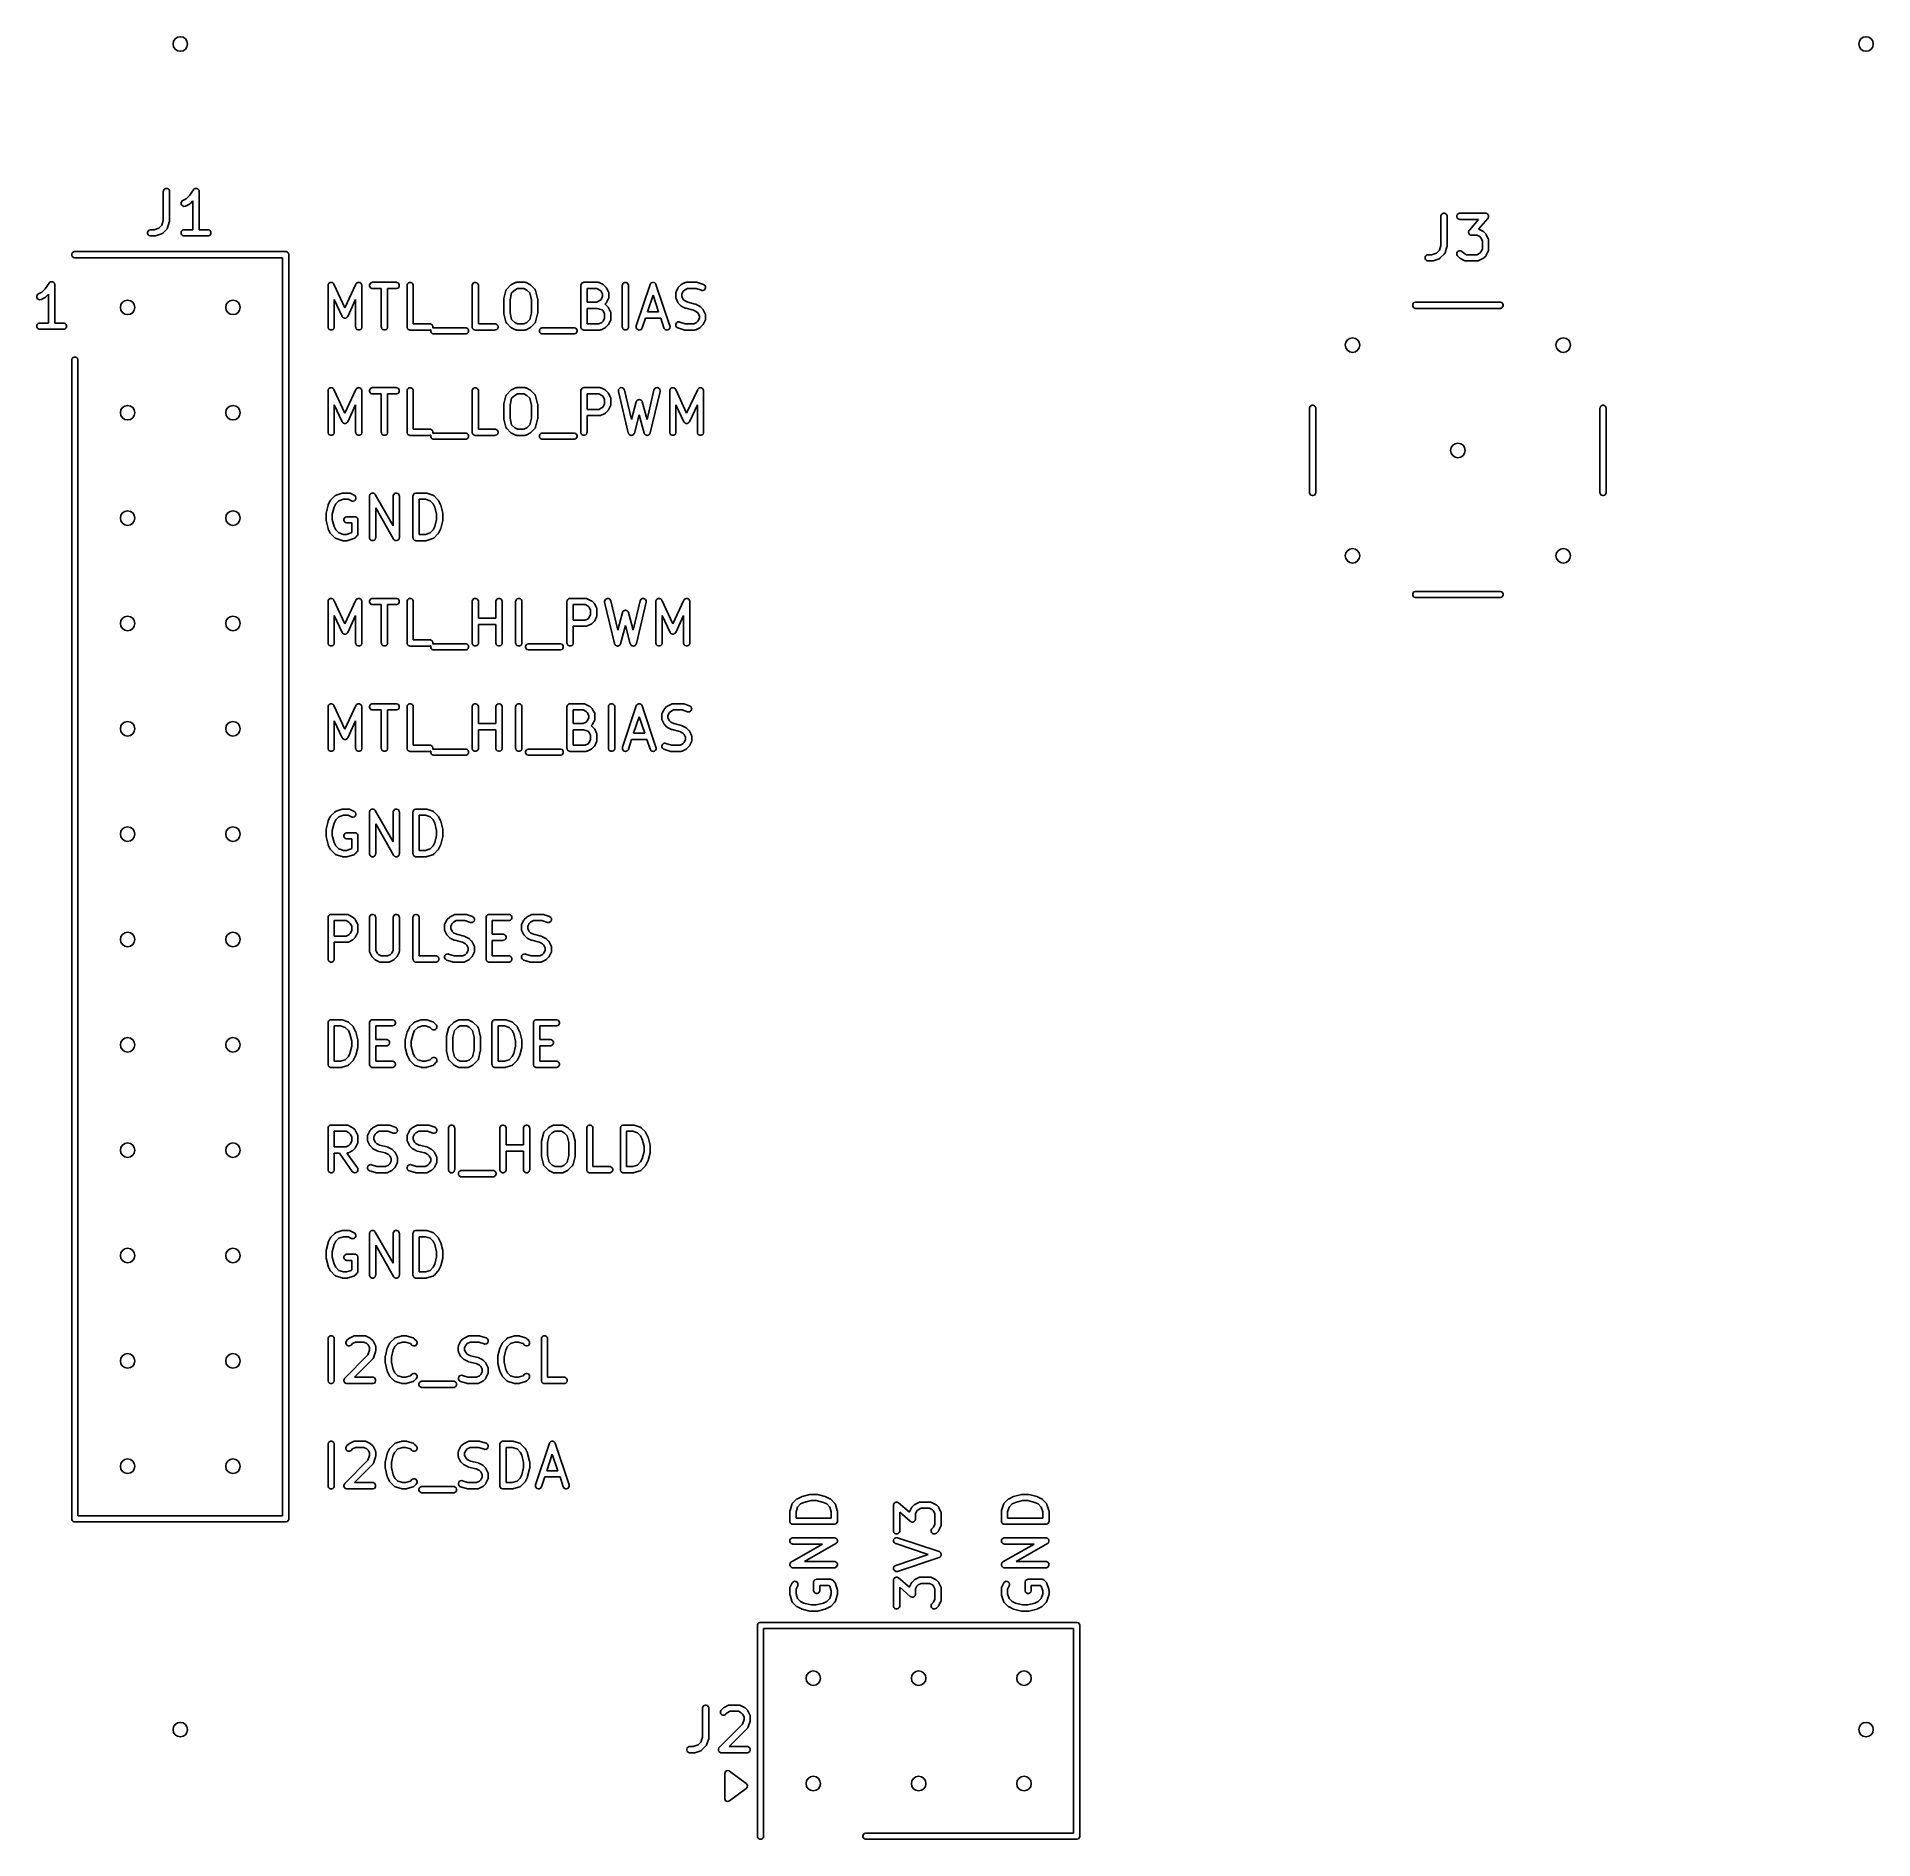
# Model space of a CAD drawing. Header units: inches. Extents: x 4.9 to 6.65, y -5.03 to -3.32.
import ezdxf

# ---------------------------------------------------------------- set-up
doc = ezdxf.new("R2010")
doc.units = ezdxf.units.IN
doc.header["$MEASUREMENT"] = 0
doc.layers.add('BLACK', color=250, linetype='CONTINUOUS')

msp = doc.modelspace()

# ---------------------------------------------------------------- linework, layer by layer
at = {"layer": 'BLACK', "linetype": 'CONTINUOUS'}
for p, q in [((5.0233, -3.4667), (5.0234, -3.4661)), ((5.0233, -3.4944), (5.0233, -3.4667)), ((5.0234, -3.4661), (5.0238, -3.4651)), ((5.0238, -3.4651), (5.0246, -3.4643)), ((5.0246, -3.4643), (5.0257, -3.4638)), ((5.0257, -3.4638), (5.0268, -3.4638)), ((5.0268, -3.4638), (5.0279, -3.4643)), ((5.0279, -3.4643), (5.0287, -3.4651)), ((5.0287, -3.4651), (5.0291, -3.4661)), ((5.0291, -3.4661), (5.0292, -3.4667)), ((5.0292, -3.4667), (5.0292, -3.4948)), ((5.0483, -3.4705), (5.0519, -3.4651)), ((5.0519, -3.4651), (5.0523, -3.4646)), ((5.0519, -3.4651), (5.0519, -3.4651)), ((5.0519, -3.4651), (5.0519, -3.4651)), ((5.0519, -3.4651), (5.0519, -3.4651)), ((5.0523, -3.4646), (5.0525, -3.4645)), ((5.0525, -3.4645), (5.0527, -3.4643)), ((5.0527, -3.4643), (5.053, -3.4642)), ((5.053, -3.4642), (5.0532, -3.464)), ((5.0532, -3.464), (5.0535, -3.4639)), ((5.0535, -3.4639), (5.0538, -3.4638)), ((5.0538, -3.4638), (5.0541, -3.4638)), ((5.0541, -3.4638), (5.0544, -3.4638)), ((5.0544, -3.4638), (5.0547, -3.4638)), ((5.0547, -3.4638), (5.0549, -3.4638)), ((5.0549, -3.4638), (5.0552, -3.4639)), ((5.0552, -3.4639), (5.0555, -3.464)), ((5.0555, -3.464), (5.0557, -3.4642)), ((5.0557, -3.4642), (5.056, -3.4643)), ((5.056, -3.4643), (5.0562, -3.4645)), ((5.0562, -3.4645), (5.0565, -3.4646)), ((5.0565, -3.4646), (5.0566, -3.4649)), ((5.0566, -3.4649), (5.0568, -3.4651)), ((5.0568, -3.4651), (5.0569, -3.4654)), ((5.0569, -3.4654), (5.0571, -3.4656)), ((5.0571, -3.4656), (5.0572, -3.4659)), ((5.0572, -3.4659), (5.0573, -3.4661)), ((5.0573, -3.4661), (5.0573, -3.4667)), ((5.0573, -3.4667), (5.0573, -3.4667)), ((5.0573, -3.4667), (5.0573, -3.4667)), ((5.0573, -3.4667), (5.0573, -3.4667)), ((5.0573, -3.4667), (5.0573, -3.5031)), ((5.0402, -3.4776), (5.0406, -3.4765)), ((5.0403, -3.4788), (5.0402, -3.4776)), ((5.0408, -3.4798), (5.0403, -3.4788)), ((5.0406, -3.4765), (5.0413, -3.4756)), ((5.0417, -3.4805), (5.0408, -3.4798)), ((5.0413, -3.4756), (5.0418, -3.4753)), ((5.0428, -3.4809), (5.0417, -3.4805)), ((5.0418, -3.4753), (5.0451, -3.4737)), ((5.0439, -3.4808), (5.0428, -3.4809)), ((5.0444, -3.4806), (5.0439, -3.4808)), ((5.0482, -3.4787), (5.0444, -3.4806)), ((5.0451, -3.4737), (5.0483, -3.4705)), ((5.0484, -3.4786), (5.0482, -3.4787)), ((5.0485, -3.4786), (5.0484, -3.4786)), ((5.0486, -3.4785), (5.0485, -3.4786)), ((5.0487, -3.4784), (5.0486, -3.4785)), ((5.049, -3.4782), (5.0487, -3.4784)), ((5.0487, -3.4784), (5.0487, -3.4784)), ((5.0514, -3.4757), (5.049, -3.4782)), ((5.0514, -3.5031), (5.0514, -3.4757)), ((5.0088, -3.5045), (5.0096, -3.5036)), ((5.0096, -3.5036), (5.0107, -3.5032)), ((5.0107, -3.5032), (5.0112, -3.5031)), ((5.0112, -3.5031), (5.0145, -3.5031)), ((5.0145, -3.5031), (5.019, -3.5016)), ((5.019, -3.5016), (5.0218, -3.4989)), ((5.0218, -3.4989), (5.0233, -3.4944)), ((5.0265, -3.5026), (5.0227, -3.5063)), ((5.0268, -3.5021), (5.0265, -3.5026)), ((5.0269, -3.502), (5.0268, -3.5021)), ((5.0272, -3.5014), (5.0269, -3.5019)), ((5.0269, -3.5019), (5.0269, -3.502)), ((5.029, -3.4958), (5.0272, -3.5014)), ((5.0291, -3.4955), (5.029, -3.4958)), ((5.0292, -3.4953), (5.0291, -3.4954)), ((5.0291, -3.4954), (5.0291, -3.4955)), ((5.0292, -3.4948), (5.0292, -3.4951)), ((5.0292, -3.4951), (5.0292, -3.4952)), ((5.0292, -3.4952), (5.0292, -3.4953)), ((5.0407, -3.5045), (5.0415, -3.5036)), ((5.0415, -3.5036), (5.0425, -3.5032)), ((5.0425, -3.5032), (5.0431, -3.5031)), ((5.0431, -3.5031), (5.0514, -3.5031)), ((5.0573, -3.5031), (5.0656, -3.5031)), ((5.0656, -3.5031), (5.0662, -3.5032)), ((5.0662, -3.5032), (5.0673, -3.5036)), ((5.0673, -3.5036), (5.0681, -3.5045)), ((6.2359, -3.4898), (6.2364, -3.4887)), ((6.2359, -3.4903), (6.2359, -3.4898)), ((6.2359, -3.518), (6.2359, -3.4903)), ((6.2364, -3.4887), (6.2372, -3.4879)), ((6.2372, -3.4879), (6.2383, -3.4875)), ((6.2383, -3.4875), (6.2394, -3.4875)), ((6.2394, -3.4875), (6.2405, -3.4879)), ((6.2405, -3.4879), (6.2413, -3.4887)), ((6.2413, -3.4887), (6.2417, -3.4898)), ((6.2417, -3.4898), (6.2418, -3.4903)), ((6.2418, -3.4903), (6.2418, -3.5185)), ((6.2509, -3.4898), (6.2514, -3.4887)), ((6.2509, -3.4909), (6.2509, -3.4898)), ((6.2514, -3.492), (6.2509, -3.4909)), ((6.2514, -3.4887), (6.2522, -3.4879)), ((6.2522, -3.4928), (6.2514, -3.492)), ((6.2522, -3.4879), (6.2533, -3.4875)), ((6.2533, -3.4932), (6.2522, -3.4928)), ((6.2533, -3.4875), (6.2538, -3.4874)), ((6.2538, -3.4933), (6.2533, -3.4932)), ((6.2538, -3.4874), (6.2782, -3.4874)), ((6.2717, -3.4933), (6.2538, -3.4933)), ((6.2626, -3.5037), (6.2627, -3.5036)), ((6.2627, -3.5036), (6.2629, -3.5034)), ((6.2629, -3.5034), (6.2717, -3.4933)), ((6.2804, -3.4923), (6.2715, -3.5025)), ((6.2715, -3.5025), (6.272, -3.5027)), ((6.272, -3.5027), (6.2758, -3.5046)), ((6.2782, -3.4874), (6.2785, -3.4874)), ((6.2785, -3.4874), (6.2786, -3.4874)), ((6.2786, -3.4874), (6.2787, -3.4874)), ((6.2787, -3.4874), (6.2788, -3.4875)), ((6.2788, -3.4875), (6.2792, -3.4876)), ((6.2792, -3.4876), (6.2797, -3.4878)), ((6.2797, -3.4878), (6.2798, -3.4879)), ((6.2798, -3.4879), (6.2799, -3.4879)), ((6.2799, -3.4879), (6.2802, -3.4882)), ((6.2802, -3.4882), (6.2806, -3.4885)), ((6.2806, -3.492), (6.2804, -3.4923)), ((6.2806, -3.4885), (6.2806, -3.4886)), ((6.2806, -3.4886), (6.2807, -3.4887)), ((6.2807, -3.492), (6.2806, -3.492)), ((6.2807, -3.4887), (6.2809, -3.4891)), ((6.2808, -3.4918), (6.2807, -3.4919)), ((6.2807, -3.4919), (6.2807, -3.492)), ((6.2809, -3.4914), (6.2808, -3.4918)), ((6.2809, -3.4891), (6.2811, -3.4896)), ((6.2811, -3.4909), (6.2809, -3.4914)), ((6.2811, -3.4896), (6.2811, -3.4897)), ((6.2811, -3.4897), (6.2811, -3.4898)), ((6.2811, -3.4898), (6.2811, -3.4903)), ((6.2811, -3.4903), (6.2811, -3.4907)), ((6.2811, -3.4907), (6.2811, -3.4908)), ((6.2811, -3.4908), (6.2811, -3.4909)), ((5.0084, -3.5055), (5.0088, -3.5045)), ((5.0084, -3.5067), (5.0084, -3.5055)), ((5.0088, -3.5077), (5.0084, -3.5067)), ((5.0096, -3.5086), (5.0088, -3.5077)), ((5.0107, -3.509), (5.0096, -3.5086)), ((5.0112, -3.509), (5.0107, -3.509)), ((5.015, -3.509), (5.0112, -3.509)), ((5.0153, -3.509), (5.015, -3.509)), ((5.0154, -3.509), (5.0153, -3.509)), ((5.0155, -3.509), (5.0154, -3.509)), ((5.0156, -3.509), (5.0155, -3.509)), ((5.0159, -3.5089), (5.0156, -3.509)), ((5.0156, -3.509), (5.0156, -3.509)), ((5.0216, -3.507), (5.0159, -3.5089)), ((5.0221, -3.5068), (5.0216, -3.507)), ((5.0222, -3.5067), (5.0221, -3.5068)), ((5.0223, -3.5067), (5.0222, -3.5067)), ((5.0227, -3.5063), (5.0223, -3.5067)), ((5.0402, -3.5055), (5.0407, -3.5045)), ((5.0402, -3.5067), (5.0402, -3.5055)), ((5.0407, -3.5077), (5.0402, -3.5067)), ((5.0415, -3.5086), (5.0407, -3.5077)), ((5.0425, -3.509), (5.0415, -3.5086)), ((5.0431, -3.509), (5.0425, -3.509)), ((5.0656, -3.509), (5.0431, -3.509)), ((5.0662, -3.509), (5.0656, -3.509)), ((5.0673, -3.5086), (5.0662, -3.509)), ((5.0681, -3.5077), (5.0673, -3.5086)), ((5.0681, -3.5045), (5.0685, -3.5055)), ((5.0685, -3.5067), (5.0681, -3.5077)), ((5.0685, -3.5055), (5.0685, -3.5067)), ((6.2344, -3.5225), (6.2359, -3.518)), ((6.2416, -3.5194), (6.2398, -3.525)), ((6.2417, -3.5191), (6.2416, -3.5194)), ((6.2418, -3.5189), (6.2417, -3.519)), ((6.2417, -3.519), (6.2417, -3.5191)), ((6.2418, -3.5185), (6.2418, -3.5188)), ((6.2418, -3.5188), (6.2418, -3.5188)), ((6.2418, -3.5188), (6.2418, -3.5189)), ((6.2622, -3.5048), (6.2624, -3.5043)), ((6.2622, -3.5049), (6.2622, -3.5048)), ((6.2622, -3.505), (6.2622, -3.5049)), ((6.2622, -3.5054), (6.2622, -3.505)), ((6.2622, -3.5059), (6.2622, -3.5054)), ((6.2622, -3.506), (6.2622, -3.5059)), ((6.2622, -3.5061), (6.2622, -3.506)), ((6.2625, -3.5065), (6.2622, -3.5061)), ((6.2624, -3.5043), (6.2625, -3.5039)), ((6.2625, -3.5039), (6.2626, -3.5038)), ((6.2626, -3.507), (6.2625, -3.5065)), ((6.2626, -3.5038), (6.2626, -3.5037)), ((6.2627, -3.5071), (6.2626, -3.507)), ((6.2628, -3.5071), (6.2627, -3.5071)), ((6.2631, -3.5075), (6.2628, -3.5071)), ((6.2635, -3.5078), (6.2631, -3.5075)), ((6.2636, -3.5079), (6.2635, -3.5078)), ((6.2635, -3.5078), (6.2635, -3.5078)), ((6.2641, -3.5081), (6.2636, -3.5079)), ((6.2645, -3.5082), (6.2641, -3.5081)), ((6.2647, -3.5083), (6.2645, -3.5082)), ((6.2648, -3.5083), (6.2647, -3.5083)), ((6.2647, -3.5083), (6.2647, -3.5083)), ((6.2651, -3.5083), (6.2648, -3.5083)), ((6.27, -3.5083), (6.2651, -3.5083)), ((6.2727, -3.5096), (6.27, -3.5083)), ((6.2739, -3.5108), (6.2727, -3.5096)), ((6.2753, -3.5135), (6.2739, -3.5108)), ((6.2753, -3.5215), (6.2753, -3.5135)), ((6.2758, -3.5046), (6.276, -3.5047)), ((6.276, -3.5047), (6.2761, -3.5048)), ((6.2761, -3.5048), (6.2762, -3.5048)), ((6.2762, -3.5048), (6.2763, -3.5049)), ((6.2763, -3.5049), (6.2763, -3.5049)), ((6.2763, -3.5049), (6.2766, -3.5051)), ((6.2766, -3.5051), (6.2784, -3.507)), ((6.2784, -3.507), (6.2786, -3.5072)), ((6.2786, -3.5072), (6.2787, -3.5073)), ((6.2787, -3.5073), (6.2787, -3.5074)), ((6.2787, -3.5074), (6.2788, -3.5075)), ((6.2788, -3.5075), (6.2788, -3.5075)), ((6.2788, -3.5075), (6.279, -3.5078)), ((6.279, -3.5078), (6.2809, -3.5115)), ((6.2809, -3.5115), (6.2811, -3.5121)), ((6.2811, -3.5121), (6.2811, -3.5122)), ((6.2811, -3.5122), (6.2811, -3.5123)), ((6.2811, -3.5123), (6.2812, -3.5128)), ((6.2812, -3.5128), (6.2812, -3.5222)), ((4.9365, -3.5262), (4.9369, -3.5251)), ((4.9365, -3.5273), (4.9365, -3.5262)), ((4.9369, -3.5284), (4.9365, -3.5273)), ((4.9369, -3.5251), (4.9377, -3.5243)), ((4.9377, -3.5292), (4.9369, -3.5284)), ((4.9377, -3.5243), (4.9388, -3.5239)), ((4.9388, -3.5297), (4.9377, -3.5292)), ((4.9388, -3.5239), (4.9394, -3.5238)), ((4.9394, -3.5297), (4.9388, -3.5297)), ((4.9394, -3.5238), (5.1394, -3.5238)), ((5.1364, -3.5297), (4.9394, -3.5297)), ((5.1364, -4.7238), (5.1364, -3.5297)), ((5.1394, -3.5238), (5.1399, -3.5239)), ((5.1399, -3.5239), (5.141, -3.5243)), ((5.141, -3.5243), (5.1418, -3.5251)), ((5.1418, -3.5251), (5.1423, -3.5262)), ((5.1423, -3.5262), (5.1423, -3.5268)), ((5.1423, -3.5268), (5.1423, -4.7268)), ((6.221, -3.5291), (6.2214, -3.5281)), ((6.221, -3.5303), (6.221, -3.5291)), ((6.2214, -3.5314), (6.221, -3.5303)), ((6.2214, -3.5281), (6.2222, -3.5273)), ((6.2222, -3.5322), (6.2214, -3.5314)), ((6.2222, -3.5273), (6.2233, -3.5268)), ((6.2233, -3.5326), (6.2222, -3.5322)), ((6.2233, -3.5268), (6.2238, -3.5268)), ((6.2238, -3.5327), (6.2233, -3.5326)), ((6.2238, -3.5268), (6.2271, -3.5268)), ((6.2276, -3.5327), (6.2238, -3.5327)), ((6.2271, -3.5268), (6.2316, -3.5253)), ((6.2279, -3.5326), (6.2276, -3.5327)), ((6.228, -3.5326), (6.2279, -3.5326)), ((6.2281, -3.5326), (6.228, -3.5326)), ((6.2282, -3.5326), (6.2281, -3.5326)), ((6.2285, -3.5325), (6.2282, -3.5326)), ((6.2282, -3.5326), (6.2282, -3.5326)), ((6.2342, -3.5306), (6.2285, -3.5325)), ((6.2316, -3.5253), (6.2344, -3.5225)), ((6.2347, -3.5304), (6.2342, -3.5306)), ((6.2348, -3.5303), (6.2347, -3.5304)), ((6.2349, -3.5303), (6.2348, -3.5303)), ((6.2353, -3.5299), (6.2349, -3.5303)), ((6.2391, -3.5262), (6.2353, -3.5299)), ((6.2394, -3.5257), (6.2391, -3.5262)), ((6.2395, -3.5256), (6.2394, -3.5257)), ((6.2398, -3.525), (6.2395, -3.5256)), ((6.2395, -3.5256), (6.2395, -3.5256)), ((6.2509, -3.5254), (6.2514, -3.5243)), ((6.2509, -3.5265), (6.2509, -3.5254)), ((6.2514, -3.5276), (6.2509, -3.5265)), ((6.2514, -3.5243), (6.2522, -3.5235)), ((6.2518, -3.5281), (6.2514, -3.5276)), ((6.2536, -3.5299), (6.2518, -3.5281)), ((6.2522, -3.5235), (6.2533, -3.5231)), ((6.2533, -3.5231), (6.2544, -3.5231)), ((6.2539, -3.5301), (6.2536, -3.5299)), ((6.2539, -3.5302), (6.2539, -3.5301)), ((6.254, -3.5302), (6.2539, -3.5302)), ((6.2541, -3.5303), (6.254, -3.5302)), ((6.2544, -3.5305), (6.2541, -3.5303)), ((6.2541, -3.5303), (6.2541, -3.5303)), ((6.2544, -3.5231), (6.2555, -3.5235)), ((6.2581, -3.5324), (6.2544, -3.5305)), ((6.2555, -3.5235), (6.2559, -3.5239)), ((6.2559, -3.5239), (6.2575, -3.5254)), ((6.2575, -3.5254), (6.2602, -3.5268)), ((6.2587, -3.5326), (6.2581, -3.5324)), ((6.2588, -3.5326), (6.2587, -3.5326)), ((6.2589, -3.5326), (6.2588, -3.5326)), ((6.2595, -3.5327), (6.2589, -3.5326)), ((6.2707, -3.5327), (6.2595, -3.5327)), ((6.2602, -3.5268), (6.27, -3.5268)), ((6.27, -3.5268), (6.2727, -3.5254)), ((6.2713, -3.5326), (6.2707, -3.5327)), ((6.2714, -3.5326), (6.2713, -3.5326)), ((6.2715, -3.5326), (6.2714, -3.5326)), ((6.272, -3.5324), (6.2715, -3.5326)), ((6.2758, -3.5305), (6.272, -3.5324)), ((6.2727, -3.5254), (6.2739, -3.5242)), ((6.2739, -3.5242), (6.2753, -3.5215)), ((6.276, -3.5303), (6.2758, -3.5305)), ((6.2761, -3.5303), (6.276, -3.5303)), ((6.2762, -3.5302), (6.2761, -3.5303)), ((6.2763, -3.5302), (6.2762, -3.5302)), ((6.2766, -3.5299), (6.2763, -3.5301)), ((6.2763, -3.5301), (6.2763, -3.5302)), ((6.2784, -3.5281), (6.2766, -3.5299)), ((6.2786, -3.5278), (6.2784, -3.5281)), ((6.2787, -3.5278), (6.2786, -3.5278)), ((6.2788, -3.5276), (6.2787, -3.5277)), ((6.2787, -3.5277), (6.2787, -3.5278)), ((6.279, -3.5273), (6.2788, -3.5275)), ((6.2788, -3.5275), (6.2788, -3.5276)), ((6.2809, -3.5235), (6.279, -3.5273)), ((6.2811, -3.523), (6.2809, -3.5235)), ((6.2812, -3.5222), (6.2811, -3.5228)), ((6.2811, -3.5228), (6.2811, -3.5229)), ((6.2811, -3.5229), (6.2811, -3.523)), ((4.9113, -3.5591), (4.9149, -3.5537)), ((4.9149, -3.5537), (4.9152, -3.5532)), ((4.9149, -3.5537), (4.9149, -3.5537)), ((4.9149, -3.5537), (4.9149, -3.5537)), ((4.9149, -3.5537), (4.9149, -3.5537)), ((4.9152, -3.5532), (4.9155, -3.5531)), ((4.9155, -3.5531), (4.9157, -3.5529)), ((4.9157, -3.5529), (4.9159, -3.5527)), ((4.9159, -3.5527), (4.9162, -3.5526)), ((4.9162, -3.5526), (4.9165, -3.5525)), ((4.9165, -3.5525), (4.9167, -3.5524)), ((4.9167, -3.5524), (4.917, -3.5524)), ((4.917, -3.5524), (4.9173, -3.5524)), ((4.9173, -3.5524), (4.9176, -3.5524)), ((4.9176, -3.5524), (4.9179, -3.5524)), ((4.9179, -3.5524), (4.9182, -3.5525)), ((4.9182, -3.5525), (4.9184, -3.5526)), ((4.9184, -3.5526), (4.9187, -3.5527)), ((4.9187, -3.5527), (4.919, -3.5529)), ((4.919, -3.5529), (4.9192, -3.5531)), ((4.9192, -3.5531), (4.9194, -3.5532)), ((4.9194, -3.5532), (4.9196, -3.5535)), ((4.9196, -3.5535), (4.9198, -3.5537)), ((4.9198, -3.5537), (4.9199, -3.5539)), ((4.9199, -3.5539), (4.92, -3.5542)), ((4.92, -3.5542), (4.9201, -3.5545)), ((4.9201, -3.5545), (4.9202, -3.5547)), ((4.9202, -3.5547), (4.9203, -3.5553)), ((4.9203, -3.5553), (4.9203, -3.5553)), ((4.9203, -3.5553), (4.9203, -3.5553)), ((4.9203, -3.5553), (4.9203, -3.5553)), ((4.9203, -3.5553), (4.9203, -3.5917)), ((5.1796, -3.5555), (5.1797, -3.5554)), ((5.1796, -3.5556), (5.1796, -3.5555)), ((5.1796, -3.5555), (5.1796, -3.5555)), ((5.1796, -3.556), (5.1796, -3.5556)), ((5.1797, -3.5554), (5.1799, -3.5549)), ((5.1799, -3.5549), (5.18, -3.5544)), ((5.18, -3.5544), (5.1801, -3.5544)), ((5.1801, -3.5543), (5.1805, -3.554)), ((5.1801, -3.5544), (5.1801, -3.5543)), ((5.1805, -3.554), (5.1808, -3.5536)), ((5.1808, -3.5536), (5.1809, -3.5536)), ((5.1809, -3.5535), (5.1814, -3.5533)), ((5.1809, -3.5536), (5.1809, -3.5535)), ((5.1814, -3.5533), (5.1818, -3.5531)), ((5.1818, -3.5531), (5.1819, -3.5531)), ((5.1819, -3.5531), (5.182, -3.5531)), ((5.182, -3.5531), (5.1825, -3.5531)), ((5.1825, -3.5531), (5.183, -3.553)), ((5.183, -3.553), (5.1831, -3.5531)), ((5.1831, -3.5531), (5.1831, -3.5531)), ((5.1831, -3.5531), (5.1836, -3.5533)), ((5.1836, -3.5533), (5.1841, -3.5534)), ((5.1841, -3.5534), (5.1841, -3.5535)), ((5.1841, -3.5535), (5.1842, -3.5535)), ((5.1842, -3.5535), (5.1846, -3.5539)), ((5.1846, -3.5539), (5.1849, -3.5542)), ((5.1849, -3.5542), (5.185, -3.5543)), ((5.185, -3.5543), (5.185, -3.5543)), ((5.185, -3.5543), (5.185, -3.5544)), ((5.185, -3.5544), (5.1852, -3.5547)), ((5.1852, -3.5547), (5.1957, -3.5771)), ((5.1957, -3.5771), (5.2061, -3.5547)), ((5.2061, -3.5547), (5.2063, -3.5544)), ((5.2063, -3.5544), (5.2063, -3.5543)), ((5.2063, -3.5543), (5.2064, -3.5543)), ((5.2064, -3.5542), (5.2068, -3.5539)), ((5.2064, -3.5543), (5.2064, -3.5542)), ((5.2068, -3.5539), (5.2072, -3.5535)), ((5.2072, -3.5535), (5.2073, -3.5534)), ((5.2072, -3.5535), (5.2072, -3.5535)), ((5.2073, -3.5534), (5.2077, -3.5533)), ((5.2077, -3.5533), (5.2082, -3.5531)), ((5.2082, -3.5531), (5.2083, -3.5531)), ((5.2083, -3.5531), (5.2083, -3.553)), ((5.2083, -3.553), (5.2089, -3.5531)), ((5.2089, -3.5531), (5.2094, -3.5531)), ((5.2094, -3.5531), (5.2094, -3.5531)), ((5.2094, -3.5531), (5.2095, -3.5531)), ((5.2095, -3.5531), (5.21, -3.5533)), ((5.21, -3.5533), (5.2104, -3.5535)), ((5.2104, -3.5535), (5.2105, -3.5536)), ((5.2105, -3.5536), (5.2105, -3.5536)), ((5.2105, -3.5536), (5.2109, -3.554)), ((5.2109, -3.554), (5.2113, -3.5543)), ((5.2113, -3.5543), (5.2113, -3.5544)), ((5.2113, -3.5544), (5.2113, -3.5544)), ((5.2113, -3.5544), (5.2115, -3.5549)), ((5.2115, -3.5549), (5.2117, -3.5554)), ((5.2117, -3.5554), (5.2117, -3.5555)), ((5.2117, -3.5555), (5.2117, -3.5555)), ((5.2117, -3.5555), (5.2117, -3.5556)), ((5.2117, -3.5556), (5.2117, -3.556)), ((5.219, -3.5554), (5.2195, -3.5543)), ((5.219, -3.5565), (5.219, -3.5554)), ((5.2195, -3.5543), (5.2203, -3.5535)), ((5.2203, -3.5535), (5.2213, -3.5531)), ((5.2213, -3.5531), (5.2219, -3.553)), ((5.2219, -3.553), (5.2444, -3.553)), ((5.2444, -3.553), (5.245, -3.5531)), ((5.245, -3.5531), (5.2461, -3.5535)), ((5.2461, -3.5535), (5.2469, -3.5543)), ((5.2469, -3.5543), (5.2473, -3.5554)), ((5.2473, -3.5554), (5.2473, -3.5565)), ((5.2546, -3.5554), (5.2551, -3.5543)), ((5.2546, -3.556), (5.2546, -3.5554)), ((5.2551, -3.5543), (5.2559, -3.5535)), ((5.2559, -3.5535), (5.257, -3.5531)), ((5.257, -3.5531), (5.2581, -3.5531)), ((5.2581, -3.5531), (5.2592, -3.5535)), ((5.2592, -3.5535), (5.26, -3.5543)), ((5.26, -3.5543), (5.2604, -3.5554)), ((5.2604, -3.5554), (5.2605, -3.556)), ((5.3165, -3.5554), (5.317, -3.5543)), ((5.3165, -3.556), (5.3165, -3.5554)), ((5.317, -3.5543), (5.3178, -3.5535)), ((5.3178, -3.5535), (5.3188, -3.5531)), ((5.3188, -3.5531), (5.32, -3.5531)), ((5.32, -3.5531), (5.321, -3.5535)), ((5.321, -3.5535), (5.3219, -3.5543)), ((5.3219, -3.5543), (5.3223, -3.5554)), ((5.3223, -3.5554), (5.3224, -3.556)), ((5.3492, -3.5595), (5.3529, -3.5558)), ((5.3529, -3.5558), (5.3532, -3.5556)), ((5.3532, -3.5556), (5.3532, -3.5555)), ((5.3532, -3.5555), (5.3533, -3.5555)), ((5.3533, -3.5555), (5.3534, -3.5554)), ((5.3534, -3.5554), (5.3535, -3.5554)), ((5.3535, -3.5554), (5.3537, -3.5552)), ((5.3537, -3.5552), (5.3575, -3.5533)), ((5.3575, -3.5533), (5.358, -3.5531)), ((5.358, -3.5531), (5.3581, -3.5531)), ((5.3581, -3.5531), (5.3582, -3.5531)), ((5.3582, -3.5531), (5.3588, -3.553)), ((5.3588, -3.553), (5.3663, -3.553)), ((5.3663, -3.553), (5.3669, -3.5531)), ((5.3669, -3.5531), (5.367, -3.5531)), ((5.367, -3.5531), (5.3671, -3.5531)), ((5.3671, -3.5531), (5.3676, -3.5533)), ((5.3676, -3.5533), (5.3713, -3.5552)), ((5.3713, -3.5552), (5.3716, -3.5554)), ((5.3716, -3.5554), (5.3717, -3.5554)), ((5.3717, -3.5554), (5.3717, -3.5555)), ((5.3717, -3.5555), (5.3718, -3.5555)), ((5.3718, -3.5555), (5.3719, -3.5556)), ((5.3719, -3.5556), (5.3721, -3.5558)), ((5.3721, -3.5558), (5.3759, -3.5595)), ((5.4196, -3.5554), (5.4201, -3.5543)), ((5.4196, -3.556), (5.4196, -3.5554)), ((5.4201, -3.5543), (5.4209, -3.5535)), ((5.4209, -3.5535), (5.4219, -3.5531)), ((5.4219, -3.5531), (5.4225, -3.553)), ((5.4225, -3.553), (5.4356, -3.553)), ((5.4356, -3.553), (5.4362, -3.5531)), ((5.4362, -3.5531), (5.4363, -3.5531)), ((5.4363, -3.5531), (5.4364, -3.5531)), ((5.4364, -3.5531), (5.437, -3.5533)), ((5.437, -3.5533), (5.4407, -3.5552)), ((5.4407, -3.5552), (5.441, -3.5554)), ((5.441, -3.5554), (5.441, -3.5554)), ((5.441, -3.5554), (5.4411, -3.5555)), ((5.4411, -3.5555), (5.4412, -3.5555)), ((5.4412, -3.5555), (5.4413, -3.5556)), ((5.4413, -3.5556), (5.4415, -3.5558)), ((5.4415, -3.5558), (5.4434, -3.5576)), ((5.4589, -3.556), (5.459, -3.5554)), ((5.459, -3.5554), (5.4594, -3.5543)), ((5.4594, -3.5543), (5.4603, -3.5535)), ((5.4603, -3.5535), (5.4613, -3.5531)), ((5.4613, -3.5531), (5.4625, -3.5531)), ((5.4625, -3.5531), (5.4635, -3.5535)), ((5.4635, -3.5535), (5.4643, -3.5543)), ((5.4643, -3.5543), (5.4648, -3.5554)), ((5.4648, -3.5554), (5.4648, -3.556)), ((5.4722, -3.5944), (5.4853, -3.555)), ((5.4853, -3.555), (5.4856, -3.5545)), ((5.4856, -3.5545), (5.4857, -3.5543)), ((5.4857, -3.5543), (5.4858, -3.5542)), ((5.4858, -3.5542), (5.4861, -3.5539)), ((5.4861, -3.5539), (5.4863, -3.5536)), ((5.4863, -3.5536), (5.4865, -3.5535)), ((5.4865, -3.5535), (5.4867, -3.5534)), ((5.4867, -3.5534), (5.487, -3.5533)), ((5.487, -3.5533), (5.4874, -3.5531)), ((5.4874, -3.5531), (5.4876, -3.5531)), ((5.4876, -3.5531), (5.4878, -3.553)), ((5.4878, -3.553), (5.4881, -3.5531)), ((5.4881, -3.5531), (5.4885, -3.553)), ((5.4885, -3.553), (5.4887, -3.5531)), ((5.4887, -3.5531), (5.4889, -3.5531)), ((5.4889, -3.5531), (5.4892, -3.5533)), ((5.4892, -3.5533), (5.4896, -3.5534)), ((5.4896, -3.5534), (5.4898, -3.5535)), ((5.4898, -3.5535), (5.4899, -3.5536)), ((5.4899, -3.5536), (5.4902, -3.5539)), ((5.4902, -3.5539), (5.4905, -3.5542)), ((5.4905, -3.5542), (5.4906, -3.5543)), ((5.4906, -3.5543), (5.4907, -3.5545)), ((5.4907, -3.5545), (5.4909, -3.555)), ((5.4909, -3.555), (5.5041, -3.5944)), ((5.5123, -3.5576), (5.5142, -3.5558)), ((5.5142, -3.5558), (5.5144, -3.5556)), ((5.5144, -3.5556), (5.5144, -3.5555)), ((5.5144, -3.5555), (5.5145, -3.5555)), ((5.5145, -3.5555), (5.5146, -3.5554)), ((5.5146, -3.5554), (5.5147, -3.5554)), ((5.5147, -3.5554), (5.5149, -3.5552)), ((5.5149, -3.5552), (5.5187, -3.5533)), ((5.5187, -3.5533), (5.5192, -3.5531)), ((5.5192, -3.5531), (5.5193, -3.5531)), ((5.5193, -3.5531), (5.5194, -3.5531)), ((5.5194, -3.5531), (5.52, -3.553)), ((5.52, -3.553), (5.5294, -3.553)), ((5.5294, -3.553), (5.5297, -3.553)), ((5.5297, -3.553), (5.5298, -3.553)), ((5.5298, -3.553), (5.5299, -3.5531)), ((5.5299, -3.5531), (5.53, -3.5531)), ((5.53, -3.5531), (5.53, -3.5531)), ((5.53, -3.5531), (5.5303, -3.5532)), ((5.5303, -3.5532), (5.5359, -3.555)), ((5.5359, -3.555), (5.5365, -3.5553)), ((5.5365, -3.5553), (5.5373, -3.556)), ((4.9031, -3.5662), (4.9035, -3.5651)), ((4.9032, -3.5673), (4.9031, -3.5662)), ((4.9037, -3.5684), (4.9032, -3.5673)), ((4.9035, -3.5651), (4.9043, -3.5642)), ((4.9046, -3.5691), (4.9037, -3.5684)), ((4.9043, -3.5642), (4.9048, -3.5639)), ((4.9057, -3.5695), (4.9046, -3.5691)), ((4.9048, -3.5639), (4.9081, -3.5623)), ((4.9069, -3.5694), (4.9057, -3.5695)), ((4.9074, -3.5692), (4.9069, -3.5694)), ((4.9111, -3.5673), (4.9074, -3.5692)), ((4.9081, -3.5623), (4.9113, -3.5591)), ((4.9114, -3.5672), (4.9111, -3.5673)), ((4.9115, -3.5671), (4.9114, -3.5672)), ((4.9116, -3.567), (4.9115, -3.5671)), ((4.9115, -3.5671), (4.9115, -3.5671)), ((4.9117, -3.567), (4.9116, -3.567)), ((4.9119, -3.5668), (4.9117, -3.567)), ((4.9144, -3.5643), (4.9119, -3.5668)), ((4.9144, -3.5917), (4.9144, -3.5643)), ((5.1796, -3.5953), (5.1796, -3.556)), ((5.193, -3.5853), (5.1855, -3.5693)), ((5.1855, -3.5693), (5.1855, -3.5953)), ((5.2058, -3.5693), (5.1983, -3.5853)), ((5.2058, -3.5953), (5.2058, -3.5693)), ((5.2117, -3.556), (5.2117, -3.5953)), ((5.2195, -3.5576), (5.219, -3.5565)), ((5.2203, -3.5584), (5.2195, -3.5576)), ((5.2213, -3.5589), (5.2203, -3.5584)), ((5.2219, -3.5589), (5.2213, -3.5589)), ((5.2302, -3.5589), (5.2219, -3.5589)), ((5.2302, -3.5953), (5.2302, -3.5589)), ((5.2444, -3.5589), (5.2361, -3.5589)), ((5.2361, -3.5589), (5.2361, -3.5953)), ((5.245, -3.5589), (5.2444, -3.5589)), ((5.2461, -3.5584), (5.245, -3.5589)), ((5.2469, -3.5576), (5.2461, -3.5584)), ((5.2473, -3.5565), (5.2469, -3.5576)), ((5.2546, -3.5953), (5.2546, -3.556)), ((5.2605, -3.556), (5.2605, -3.5924)), ((5.3165, -3.5953), (5.3165, -3.556)), ((5.3224, -3.556), (5.3224, -3.5924)), ((5.3465, -3.5684), (5.3484, -3.5609)), ((5.3465, -3.5685), (5.3465, -3.5684)), ((5.3465, -3.5687), (5.3465, -3.5685)), ((5.3465, -3.5685), (5.3465, -3.5685)), ((5.3465, -3.5689), (5.3465, -3.5687)), ((5.3465, -3.569), (5.3465, -3.5689)), ((5.3465, -3.5691), (5.3465, -3.569)), ((5.3465, -3.5822), (5.3465, -3.5691)), ((5.3484, -3.5609), (5.3486, -3.5603)), ((5.3486, -3.5603), (5.3487, -3.5602)), ((5.3487, -3.5602), (5.3488, -3.56)), ((5.3488, -3.56), (5.3492, -3.5595)), ((5.3539, -3.5631), (5.3524, -3.5695)), ((5.3524, -3.5695), (5.3524, -3.5819)), ((5.3568, -3.5603), (5.3539, -3.5631)), ((5.3595, -3.5589), (5.3568, -3.5603)), ((5.3656, -3.5589), (5.3595, -3.5589)), ((5.3683, -3.5603), (5.3656, -3.5589)), ((5.3711, -3.5631), (5.3683, -3.5603)), ((5.3727, -3.5695), (5.3711, -3.5631)), ((5.3727, -3.5819), (5.3727, -3.5695)), ((5.3759, -3.5595), (5.3762, -3.56)), ((5.3762, -3.56), (5.3763, -3.5602)), ((5.3763, -3.5602), (5.3764, -3.5603)), ((5.3764, -3.5603), (5.3766, -3.5609)), ((5.3766, -3.5609), (5.3785, -3.5684)), ((5.3785, -3.5684), (5.3785, -3.5685)), ((5.3785, -3.5685), (5.3785, -3.5685)), ((5.3785, -3.5685), (5.3786, -3.5687)), ((5.3786, -3.5687), (5.3786, -3.5689)), ((5.3786, -3.5689), (5.3786, -3.569)), ((5.3786, -3.569), (5.3786, -3.5691)), ((5.3786, -3.5691), (5.3786, -3.5822)), ((5.4196, -3.5953), (5.4196, -3.556)), ((5.4349, -3.5589), (5.4255, -3.5589)), ((5.4255, -3.5589), (5.4255, -3.5718)), ((5.4255, -3.5718), (5.4349, -3.5718)), ((5.4376, -3.5603), (5.4349, -3.5589)), ((5.4349, -3.5718), (5.4376, -3.5704)), ((5.4388, -3.5615), (5.4376, -3.5603)), ((5.4376, -3.5704), (5.4388, -3.5692)), ((5.4402, -3.5642), (5.4388, -3.5615)), ((5.4388, -3.5692), (5.4402, -3.5665)), ((5.4402, -3.5665), (5.4402, -3.5642)), ((5.4434, -3.5731), (5.4425, -3.5739)), ((5.4434, -3.5576), (5.4435, -3.5579)), ((5.4435, -3.5728), (5.4434, -3.5731)), ((5.4435, -3.5579), (5.4436, -3.5579)), ((5.4436, -3.5728), (5.4435, -3.5728)), ((5.4436, -3.5579), (5.4437, -3.558)), ((5.4437, -3.5727), (5.4436, -3.5728)), ((5.4437, -3.558), (5.4437, -3.5581)), ((5.4437, -3.5581), (5.4438, -3.5581)), ((5.4438, -3.5725), (5.4437, -3.5726)), ((5.4437, -3.5726), (5.4437, -3.5727)), ((5.4438, -3.5581), (5.4439, -3.5584)), ((5.4439, -3.5723), (5.4438, -3.5725)), ((5.4439, -3.5584), (5.4458, -3.5621)), ((5.4458, -3.5685), (5.4439, -3.5723)), ((5.4458, -3.5621), (5.446, -3.5627)), ((5.446, -3.568), (5.4458, -3.5685)), ((5.446, -3.5627), (5.446, -3.5628)), ((5.446, -3.5628), (5.446, -3.5629)), ((5.446, -3.5629), (5.4461, -3.5635)), ((5.4461, -3.5672), (5.446, -3.5678)), ((5.446, -3.5678), (5.446, -3.5679)), ((5.446, -3.5679), (5.446, -3.568)), ((5.4461, -3.5635), (5.4461, -3.5672)), ((5.4589, -3.5953), (5.4589, -3.556)), ((5.4648, -3.556), (5.4648, -3.5953)), ((5.4881, -3.5653), (5.4829, -3.5811)), ((5.4934, -3.5811), (5.4881, -3.5653)), ((5.5096, -3.5629), (5.5097, -3.5628)), ((5.5096, -3.5635), (5.5096, -3.5629)), ((5.5096, -3.5672), (5.5096, -3.5635)), ((5.5096, -3.5678), (5.5096, -3.5672)), ((5.5097, -3.5679), (5.5096, -3.5678)), ((5.5097, -3.5627), (5.5099, -3.5621)), ((5.5097, -3.5628), (5.5097, -3.5627)), ((5.5097, -3.568), (5.5097, -3.5679)), ((5.5099, -3.5685), (5.5097, -3.568)), ((5.5099, -3.5621), (5.5117, -3.5584)), ((5.5117, -3.5723), (5.5099, -3.5685)), ((5.5117, -3.5584), (5.5119, -3.5581)), ((5.5119, -3.5725), (5.5117, -3.5723)), ((5.5119, -3.5581), (5.512, -3.558)), ((5.5119, -3.5581), (5.5119, -3.5581)), ((5.5119, -3.5726), (5.5119, -3.5725)), ((5.512, -3.5727), (5.5119, -3.5726)), ((5.512, -3.558), (5.5121, -3.5579)), ((5.5121, -3.5728), (5.512, -3.5727)), ((5.5121, -3.5579), (5.5123, -3.5576)), ((5.5121, -3.5579), (5.5121, -3.5579)), ((5.5123, -3.5731), (5.5121, -3.5728)), ((5.5121, -3.5728), (5.5121, -3.5728)), ((5.5142, -3.5749), (5.5123, -3.5731)), ((5.5168, -3.5615), (5.5155, -3.5642)), ((5.5155, -3.5642), (5.5155, -3.5665)), ((5.5155, -3.5665), (5.5168, -3.5692)), ((5.518, -3.5603), (5.5168, -3.5615)), ((5.5168, -3.5692), (5.518, -3.5704)), ((5.5207, -3.5589), (5.518, -3.5603)), ((5.518, -3.5704), (5.521, -3.5719)), ((5.5289, -3.5589), (5.5207, -3.5589)), ((5.521, -3.5719), (5.5282, -3.5737)), ((5.5341, -3.5606), (5.5289, -3.5589)), ((5.5346, -3.5608), (5.5341, -3.5606)), ((5.5358, -3.5607), (5.5346, -3.5608)), ((5.5368, -3.5602), (5.5358, -3.5607)), ((5.5376, -3.5593), (5.5368, -3.5602)), ((5.5373, -3.556), (5.5379, -3.5571)), ((5.5379, -3.5582), (5.5376, -3.5593)), ((5.5379, -3.5571), (5.5379, -3.5582)), ((6.2091, -3.5742), (6.2095, -3.5732)), ((6.2095, -3.5732), (6.2103, -3.5723)), ((6.2103, -3.5723), (6.2114, -3.5719)), ((6.2114, -3.5719), (6.212, -3.5719)), ((6.212, -3.5719), (6.292, -3.5719)), ((6.292, -3.5719), (6.2925, -3.5719)), ((6.2925, -3.5719), (6.2936, -3.5723)), ((6.2936, -3.5723), (6.2944, -3.5732)), ((6.2944, -3.5732), (6.2949, -3.5742)), ((5.1931, -3.5855), (5.193, -3.5853)), ((5.1931, -3.5856), (5.1931, -3.5855)), ((5.1932, -3.5857), (5.1931, -3.5856)), ((5.1933, -3.5858), (5.1932, -3.5857)), ((5.1936, -3.5861), (5.1933, -3.5858)), ((5.1939, -3.5865), (5.1936, -3.5861)), ((5.194, -3.5865), (5.1939, -3.5865)), ((5.1941, -3.5866), (5.194, -3.5865)), ((5.1946, -3.5868), (5.1941, -3.5866)), ((5.195, -3.587), (5.1946, -3.5868)), ((5.1951, -3.587), (5.195, -3.587)), ((5.1952, -3.587), (5.1951, -3.587)), ((5.1957, -3.587), (5.1952, -3.587)), ((5.1961, -3.587), (5.1957, -3.587)), ((5.1962, -3.587), (5.1961, -3.587)), ((5.1964, -3.587), (5.1962, -3.587)), ((5.1968, -3.5868), (5.1964, -3.587)), ((5.1972, -3.5866), (5.1968, -3.5868)), ((5.1973, -3.5865), (5.1972, -3.5866)), ((5.1974, -3.5865), (5.1973, -3.5865)), ((5.1977, -3.5861), (5.1974, -3.5865)), ((5.1981, -3.5858), (5.1977, -3.5861)), ((5.1982, -3.5857), (5.1981, -3.5858)), ((5.1983, -3.5853), (5.1982, -3.5855)), ((5.1982, -3.5855), (5.1982, -3.5856)), ((5.1982, -3.5856), (5.1982, -3.5857)), ((5.3465, -3.5823), (5.3465, -3.5822)), ((5.3465, -3.5824), (5.3465, -3.5823)), ((5.3465, -3.5826), (5.3465, -3.5824)), ((5.3465, -3.5828), (5.3465, -3.5826)), ((5.3465, -3.5829), (5.3465, -3.5828)), ((5.3465, -3.5828), (5.3465, -3.5828)), ((5.3484, -3.5904), (5.3465, -3.5829)), ((5.3486, -3.591), (5.3484, -3.5904)), ((5.3524, -3.5819), (5.3539, -3.5882)), ((5.3539, -3.5882), (5.3568, -3.591)), ((5.3683, -3.591), (5.3711, -3.5882)), ((5.3711, -3.5882), (5.3727, -3.5819)), ((5.3766, -3.5904), (5.3764, -3.591)), ((5.3785, -3.5829), (5.3766, -3.5904)), ((5.3786, -3.5826), (5.3785, -3.5828)), ((5.3785, -3.5828), (5.3785, -3.5828)), ((5.3785, -3.5828), (5.3785, -3.5829)), ((5.3786, -3.5822), (5.3786, -3.5823)), ((5.3786, -3.5823), (5.3786, -3.5824)), ((5.3786, -3.5824), (5.3786, -3.5826)), ((5.4352, -3.5777), (5.4255, -3.5777)), ((5.4255, -3.5777), (5.4255, -3.5924)), ((5.4397, -3.5792), (5.4352, -3.5777)), ((5.4395, -3.591), (5.4407, -3.5898)), ((5.4407, -3.5802), (5.4397, -3.5792)), ((5.4421, -3.5829), (5.4407, -3.5802)), ((5.4407, -3.5898), (5.4421, -3.5871)), ((5.4421, -3.5871), (5.4421, -3.5829)), ((5.4425, -3.5739), (5.4427, -3.574)), ((5.4427, -3.574), (5.4428, -3.5741)), ((5.4428, -3.5741), (5.4429, -3.5741)), ((5.4429, -3.5741), (5.4434, -3.5745)), ((5.4434, -3.5745), (5.4452, -3.5764)), ((5.4452, -3.5764), (5.4454, -3.5766)), ((5.4454, -3.5766), (5.4455, -3.5767)), ((5.4455, -3.5767), (5.4455, -3.5767)), ((5.4455, -3.5767), (5.4456, -3.5768)), ((5.4456, -3.5768), (5.4456, -3.5769)), ((5.4456, -3.5769), (5.4458, -3.5771)), ((5.4458, -3.5771), (5.4477, -3.5809)), ((5.4477, -3.5892), (5.4458, -3.5929)), ((5.4477, -3.5809), (5.4479, -3.5814)), ((5.4479, -3.5886), (5.4477, -3.5892)), ((5.4479, -3.5814), (5.4479, -3.5815)), ((5.4479, -3.5815), (5.4479, -3.5816)), ((5.4479, -3.5816), (5.448, -3.5822)), ((5.448, -3.5878), (5.4479, -3.5884)), ((5.4479, -3.5884), (5.4479, -3.5885)), ((5.4479, -3.5885), (5.4479, -3.5886)), ((5.448, -3.5822), (5.448, -3.5878)), ((5.4809, -3.587), (5.4778, -3.5963)), ((5.4954, -3.587), (5.4809, -3.587)), ((5.4829, -3.5811), (5.4934, -3.5811)), ((5.4985, -3.5963), (5.4954, -3.587)), ((5.5107, -3.5911), (5.5117, -3.5906)), ((5.5117, -3.5906), (5.5129, -3.5905)), ((5.5129, -3.5905), (5.5134, -3.5907)), ((5.5134, -3.5907), (5.5186, -3.5924)), ((5.5144, -3.5751), (5.5142, -3.5749)), ((5.5144, -3.5752), (5.5144, -3.5751)), ((5.5145, -3.5752), (5.5144, -3.5752)), ((5.5146, -3.5753), (5.5145, -3.5752)), ((5.5147, -3.5753), (5.5146, -3.5753)), ((5.5149, -3.5755), (5.5147, -3.5753)), ((5.5187, -3.5774), (5.5149, -3.5755)), ((5.519, -3.5775), (5.5187, -3.5774)), ((5.5187, -3.5774), (5.5187, -3.5774)), ((5.5187, -3.5774), (5.5187, -3.5774)), ((5.5192, -3.5776), (5.519, -3.5775)), ((5.5193, -3.5776), (5.5192, -3.5776)), ((5.5192, -3.5776), (5.5192, -3.5776)), ((5.5265, -3.5794), (5.5193, -3.5776)), ((5.5295, -3.5809), (5.5265, -3.5794)), ((5.5282, -3.5737), (5.5283, -3.5737)), ((5.5283, -3.5737), (5.5283, -3.5737)), ((5.5283, -3.5737), (5.5285, -3.5738)), ((5.5285, -3.5738), (5.5288, -3.5739)), ((5.5288, -3.5739), (5.5288, -3.5739)), ((5.5288, -3.5739), (5.5288, -3.5739)), ((5.5288, -3.5739), (5.5326, -3.5758)), ((5.5307, -3.5821), (5.5295, -3.5809)), ((5.5295, -3.591), (5.5307, -3.5898)), ((5.5321, -3.5848), (5.5307, -3.5821)), ((5.5307, -3.5898), (5.5321, -3.5871)), ((5.5321, -3.5871), (5.5321, -3.5848)), ((5.5326, -3.5758), (5.5328, -3.576)), ((5.5328, -3.576), (5.5329, -3.576)), ((5.5329, -3.576), (5.533, -3.5761)), ((5.533, -3.5761), (5.5331, -3.5761)), ((5.5331, -3.5761), (5.5331, -3.5762)), ((5.5331, -3.5762), (5.5333, -3.5764)), ((5.5333, -3.5764), (5.5352, -3.5783)), ((5.5352, -3.5783), (5.5354, -3.5785)), ((5.5354, -3.5785), (5.5355, -3.5785)), ((5.5355, -3.5785), (5.5355, -3.5786)), ((5.5355, -3.5786), (5.5356, -3.5787)), ((5.5356, -3.5787), (5.5356, -3.5788)), ((5.5356, -3.5788), (5.5358, -3.579)), ((5.5358, -3.579), (5.5376, -3.5828)), ((5.5376, -3.5892), (5.5358, -3.5929)), ((5.5376, -3.5828), (5.5379, -3.5833)), ((5.5379, -3.5886), (5.5376, -3.5892)), ((5.5379, -3.5833), (5.5379, -3.5834)), ((5.5379, -3.5834), (5.5379, -3.5835)), ((5.5379, -3.5835), (5.538, -3.5841)), ((5.538, -3.5878), (5.5379, -3.5884)), ((5.5379, -3.5884), (5.5379, -3.5885)), ((5.5379, -3.5885), (5.5379, -3.5886)), ((5.538, -3.5841), (5.538, -3.5878)), ((6.2091, -3.5754), (6.2091, -3.5742)), ((6.2095, -3.5764), (6.2091, -3.5754)), ((6.2103, -3.5773), (6.2095, -3.5764)), ((6.2114, -3.5777), (6.2103, -3.5773)), ((6.212, -3.5778), (6.2114, -3.5777)), ((6.292, -3.5778), (6.212, -3.5778)), ((6.2925, -3.5777), (6.292, -3.5778)), ((6.2936, -3.5773), (6.2925, -3.5777)), ((6.2944, -3.5764), (6.2936, -3.5773)), ((6.2949, -3.5754), (6.2944, -3.5764)), ((6.2949, -3.5742), (6.2949, -3.5754)), ((4.9032, -3.5941), (4.9036, -3.593)), ((4.9032, -3.5953), (4.9032, -3.5941)), ((4.9036, -3.5963), (4.9032, -3.5953)), ((4.9036, -3.593), (4.9044, -3.5922)), ((4.9044, -3.5971), (4.9036, -3.5963)), ((4.9044, -3.5922), (4.9055, -3.5918)), ((4.9055, -3.5976), (4.9044, -3.5971)), ((4.9055, -3.5918), (4.9061, -3.5917)), ((4.9061, -3.5976), (4.9055, -3.5976)), ((4.9061, -3.5917), (4.9144, -3.5917)), ((4.9286, -3.5976), (4.9061, -3.5976)), ((4.9203, -3.5917), (4.9286, -3.5917)), ((4.9286, -3.5917), (4.9291, -3.5918)), ((4.9291, -3.5976), (4.9286, -3.5976)), ((4.9291, -3.5918), (4.9302, -3.5922)), ((4.9302, -3.5971), (4.9291, -3.5976)), ((4.9302, -3.5922), (4.931, -3.593)), ((4.931, -3.5963), (4.9302, -3.5971)), ((4.931, -3.593), (4.9315, -3.5941)), ((4.9315, -3.5953), (4.931, -3.5963)), ((4.9315, -3.5941), (4.9315, -3.5953)), ((5.1797, -3.5959), (5.1796, -3.5953)), ((5.1801, -3.597), (5.1797, -3.5959)), ((5.1809, -3.5978), (5.1801, -3.597)), ((5.182, -3.5982), (5.1809, -3.5978)), ((5.1831, -3.5982), (5.182, -3.5982)), ((5.1842, -3.5978), (5.1831, -3.5982)), ((5.185, -3.597), (5.1842, -3.5978)), ((5.1854, -3.5959), (5.185, -3.597)), ((5.1855, -3.5953), (5.1854, -3.5959)), ((5.2059, -3.5959), (5.2058, -3.5953)), ((5.2063, -3.597), (5.2059, -3.5959)), ((5.2072, -3.5978), (5.2063, -3.597)), ((5.2082, -3.5982), (5.2072, -3.5978)), ((5.2094, -3.5982), (5.2082, -3.5982)), ((5.2104, -3.5978), (5.2094, -3.5982)), ((5.2113, -3.597), (5.2104, -3.5978)), ((5.2117, -3.5959), (5.2113, -3.597)), ((5.2117, -3.5953), (5.2117, -3.5959)), ((5.2303, -3.5959), (5.2302, -3.5953)), ((5.2307, -3.597), (5.2303, -3.5959)), ((5.2315, -3.5978), (5.2307, -3.597)), ((5.2326, -3.5982), (5.2315, -3.5978)), ((5.2337, -3.5982), (5.2326, -3.5982)), ((5.2348, -3.5978), (5.2337, -3.5982)), ((5.2356, -3.597), (5.2348, -3.5978)), ((5.2361, -3.5959), (5.2356, -3.597)), ((5.2361, -3.5953), (5.2361, -3.5959)), ((5.2546, -3.5959), (5.2546, -3.5953)), ((5.2551, -3.597), (5.2546, -3.5959)), ((5.2559, -3.5978), (5.2551, -3.597)), ((5.257, -3.5982), (5.2559, -3.5978)), ((5.2575, -3.5983), (5.257, -3.5982)), ((5.2763, -3.5983), (5.2575, -3.5983)), ((5.2605, -3.5924), (5.2763, -3.5924)), ((5.2763, -3.5924), (5.2769, -3.5924)), ((5.2769, -3.5982), (5.2763, -3.5983)), ((5.2769, -3.5924), (5.2779, -3.5929)), ((5.2773, -3.598), (5.2769, -3.5982)), ((5.2771, -3.5985), (5.2773, -3.598)), ((5.2771, -3.5997), (5.2771, -3.5985)), ((5.2776, -3.6007), (5.2771, -3.5997)), ((5.2784, -3.6015), (5.2776, -3.6007)), ((5.2779, -3.5929), (5.2787, -3.5937)), ((5.2795, -3.602), (5.2784, -3.6015)), ((5.2787, -3.5937), (5.2792, -3.5948)), ((5.2792, -3.5959), (5.279, -3.5964)), ((5.279, -3.5964), (5.2795, -3.5962)), ((5.2792, -3.5948), (5.2792, -3.5959)), ((5.2795, -3.5962), (5.28, -3.5961)), ((5.28, -3.602), (5.2795, -3.602)), ((5.28, -3.5961), (5.31, -3.5961)), ((5.31, -3.602), (5.28, -3.602)), ((5.31, -3.5961), (5.3106, -3.5962)), ((5.3106, -3.602), (5.31, -3.602)), ((5.3106, -3.5962), (5.3117, -3.5966)), ((5.3117, -3.6015), (5.3106, -3.602)), ((5.3117, -3.5966), (5.3125, -3.5974)), ((5.3125, -3.6007), (5.3117, -3.6015)), ((5.3125, -3.5974), (5.3129, -3.5985)), ((5.3129, -3.5997), (5.3125, -3.6007)), ((5.3129, -3.5985), (5.3129, -3.5997)), ((5.3165, -3.5959), (5.3165, -3.5953)), ((5.317, -3.597), (5.3165, -3.5959)), ((5.3178, -3.5978), (5.317, -3.597)), ((5.3188, -3.5982), (5.3178, -3.5978)), ((5.3194, -3.5983), (5.3188, -3.5982)), ((5.3382, -3.5983), (5.3194, -3.5983)), ((5.3224, -3.5924), (5.3382, -3.5924)), ((5.3382, -3.5924), (5.3387, -3.5924)), ((5.3387, -3.5982), (5.3382, -3.5983)), ((5.3387, -3.5924), (5.3398, -3.5929)), ((5.3398, -3.5978), (5.3387, -3.5982)), ((5.3398, -3.5929), (5.3406, -3.5937)), ((5.3406, -3.597), (5.3398, -3.5978)), ((5.3406, -3.5937), (5.3411, -3.5948)), ((5.3411, -3.5959), (5.3406, -3.597)), ((5.3411, -3.5948), (5.3411, -3.5959)), ((5.3487, -3.5912), (5.3486, -3.591)), ((5.3488, -3.5914), (5.3487, -3.5912)), ((5.3492, -3.5918), (5.3488, -3.5914)), ((5.3529, -3.5956), (5.3492, -3.5918)), ((5.3532, -3.5957), (5.3529, -3.5956)), ((5.3532, -3.5958), (5.3532, -3.5957)), ((5.3533, -3.5959), (5.3532, -3.5958)), ((5.3534, -3.5959), (5.3533, -3.5959)), ((5.3535, -3.5959), (5.3534, -3.5959)), ((5.3537, -3.5961), (5.3535, -3.5959)), ((5.3575, -3.598), (5.3537, -3.5961)), ((5.3568, -3.591), (5.3595, -3.5924)), ((5.358, -3.5982), (5.3575, -3.598)), ((5.3581, -3.5982), (5.358, -3.5982)), ((5.3582, -3.5982), (5.3581, -3.5982)), ((5.3588, -3.5983), (5.3582, -3.5982)), ((5.3663, -3.5983), (5.3588, -3.5983)), ((5.3595, -3.5924), (5.3656, -3.5924)), ((5.3656, -3.5924), (5.3683, -3.591)), ((5.3669, -3.5982), (5.3663, -3.5983)), ((5.367, -3.5982), (5.3669, -3.5982)), ((5.3671, -3.5982), (5.367, -3.5982)), ((5.3676, -3.598), (5.3671, -3.5982)), ((5.3713, -3.5961), (5.3676, -3.598)), ((5.3716, -3.5959), (5.3713, -3.5961)), ((5.3717, -3.5959), (5.3716, -3.5959)), ((5.3718, -3.5958), (5.3717, -3.5959)), ((5.3717, -3.5959), (5.3717, -3.5959)), ((5.3719, -3.5957), (5.3718, -3.5958)), ((5.3721, -3.5956), (5.3719, -3.5957)), ((5.3759, -3.5918), (5.3721, -3.5956)), ((5.3762, -3.5914), (5.3759, -3.5918)), ((5.3763, -3.5912), (5.3762, -3.5914)), ((5.3764, -3.591), (5.3763, -3.5912)), ((5.3803, -3.5985), (5.3807, -3.5974)), ((5.3803, -3.5997), (5.3803, -3.5985)), ((5.3807, -3.6007), (5.3803, -3.5997)), ((5.3807, -3.5974), (5.3815, -3.5966)), ((5.3815, -3.6015), (5.3807, -3.6007)), ((5.3815, -3.5966), (5.3826, -3.5962)), ((5.3826, -3.602), (5.3815, -3.6015)), ((5.3826, -3.5962), (5.3832, -3.5961)), ((5.3832, -3.602), (5.3826, -3.602)), ((5.3832, -3.5961), (5.4131, -3.5961)), ((5.4131, -3.602), (5.3832, -3.602)), ((5.4131, -3.5961), (5.4137, -3.5962)), ((5.4137, -3.602), (5.4131, -3.602)), ((5.4137, -3.5962), (5.4148, -3.5966)), ((5.4148, -3.6015), (5.4137, -3.602)), ((5.4148, -3.5966), (5.4156, -3.5974)), ((5.4156, -3.6007), (5.4148, -3.6015)), ((5.4156, -3.5974), (5.416, -3.5985)), ((5.416, -3.5997), (5.4156, -3.6007)), ((5.416, -3.5985), (5.416, -3.5997)), ((5.4196, -3.5959), (5.4196, -3.5953)), ((5.4201, -3.597), (5.4196, -3.5959)), ((5.4209, -3.5978), (5.4201, -3.597)), ((5.4219, -3.5982), (5.4209, -3.5978)), ((5.4225, -3.5983), (5.4219, -3.5982)), ((5.4375, -3.5983), (5.4225, -3.5983)), ((5.4255, -3.5924), (5.4368, -3.5924)), ((5.4368, -3.5924), (5.4395, -3.591)), ((5.4381, -3.5982), (5.4375, -3.5983)), ((5.4382, -3.5982), (5.4381, -3.5982)), ((5.4383, -3.5982), (5.4382, -3.5982)), ((5.4388, -3.598), (5.4383, -3.5982)), ((5.4426, -3.5961), (5.4388, -3.598)), ((5.4428, -3.5959), (5.4426, -3.5961)), ((5.4429, -3.5959), (5.4428, -3.5959)), ((5.443, -3.5959), (5.4429, -3.5959)), ((5.4431, -3.5958), (5.443, -3.5959)), ((5.4434, -3.5956), (5.4431, -3.5957)), ((5.4431, -3.5957), (5.4431, -3.5958)), ((5.4452, -3.5937), (5.4434, -3.5956)), ((5.4454, -3.5934), (5.4452, -3.5937)), ((5.4455, -3.5934), (5.4454, -3.5934)), ((5.4456, -3.5932), (5.4455, -3.5933)), ((5.4455, -3.5933), (5.4455, -3.5934)), ((5.4458, -3.5929), (5.4456, -3.5932)), ((5.4456, -3.5932), (5.4456, -3.5932)), ((5.459, -3.5959), (5.4589, -3.5953)), ((5.4594, -3.597), (5.459, -3.5959)), ((5.4603, -3.5978), (5.4594, -3.597)), ((5.4613, -3.5982), (5.4603, -3.5978)), ((5.4625, -3.5982), (5.4613, -3.5982)), ((5.4635, -3.5978), (5.4625, -3.5982)), ((5.4643, -3.597), (5.4635, -3.5978)), ((5.4648, -3.5959), (5.4643, -3.597)), ((5.4648, -3.5953), (5.4648, -3.5959)), ((5.4721, -3.595), (5.4722, -3.5944)), ((5.4722, -3.5961), (5.4721, -3.595)), ((5.4727, -3.5971), (5.4722, -3.5961)), ((5.4736, -3.5979), (5.4727, -3.5971)), ((5.4746, -3.5983), (5.4736, -3.5979)), ((5.4758, -3.5982), (5.4746, -3.5983)), ((5.4768, -3.5977), (5.4758, -3.5982)), ((5.4776, -3.5968), (5.4768, -3.5977)), ((5.4778, -3.5963), (5.4776, -3.5968)), ((5.4987, -3.5968), (5.4985, -3.5963)), ((5.4995, -3.5977), (5.4987, -3.5968)), ((5.5005, -3.5982), (5.4995, -3.5977)), ((5.5016, -3.5983), (5.5005, -3.5982)), ((5.5027, -3.5979), (5.5016, -3.5983)), ((5.5036, -3.5971), (5.5027, -3.5979)), ((5.5041, -3.5961), (5.5036, -3.5971)), ((5.5041, -3.5944), (5.5042, -3.595)), ((5.5042, -3.595), (5.5041, -3.5961)), ((5.5096, -3.5931), (5.5099, -3.592)), ((5.5097, -3.5942), (5.5096, -3.5931)), ((5.5102, -3.5953), (5.5097, -3.5942)), ((5.5099, -3.592), (5.5107, -3.5911)), ((5.511, -3.596), (5.5102, -3.5953)), ((5.5116, -3.5963), (5.511, -3.596)), ((5.5172, -3.5981), (5.5116, -3.5963)), ((5.5175, -3.5982), (5.5172, -3.5981)), ((5.5176, -3.5982), (5.5175, -3.5982)), ((5.5177, -3.5982), (5.5176, -3.5982)), ((5.5178, -3.5983), (5.5177, -3.5982)), ((5.5181, -3.5983), (5.5178, -3.5983)), ((5.5178, -3.5983), (5.5178, -3.5983)), ((5.5275, -3.5983), (5.5181, -3.5983)), ((5.5186, -3.5924), (5.5268, -3.5924)), ((5.5268, -3.5924), (5.5295, -3.591)), ((5.5281, -3.5982), (5.5275, -3.5983)), ((5.5282, -3.5982), (5.5281, -3.5982)), ((5.5283, -3.5982), (5.5282, -3.5982)), ((5.5288, -3.598), (5.5283, -3.5982)), ((5.5326, -3.5961), (5.5288, -3.598)), ((5.5328, -3.5959), (5.5326, -3.5961)), ((5.5329, -3.5959), (5.5328, -3.5959)), ((5.533, -3.5959), (5.5329, -3.5959)), ((5.5331, -3.5958), (5.533, -3.5959)), ((5.5333, -3.5956), (5.5331, -3.5957)), ((5.5331, -3.5957), (5.5331, -3.5958)), ((5.5352, -3.5937), (5.5333, -3.5956)), ((5.5354, -3.5934), (5.5352, -3.5937)), ((5.5355, -3.5934), (5.5354, -3.5934)), ((5.5356, -3.5932), (5.5355, -3.5933)), ((5.5355, -3.5933), (5.5355, -3.5934)), ((5.5358, -3.5929), (5.5356, -3.5932)), ((5.5356, -3.5932), (5.5356, -3.5932)), ((4.9365, -3.6262), (4.9369, -3.6251)), ((4.9369, -3.6251), (4.9377, -3.6243)), ((4.9377, -3.6243), (4.9388, -3.6239)), ((4.9388, -3.6239), (4.9399, -3.6239)), ((4.9399, -3.6239), (4.941, -3.6243)), ((4.941, -3.6243), (4.9418, -3.6251)), ((4.9418, -3.6251), (4.9423, -3.6262)), ((4.9364, -3.6268), (4.9365, -3.6262)), ((4.9364, -4.7268), (4.9364, -3.6268)), ((4.9423, -3.6262), (4.9423, -3.6268)), ((4.9423, -3.6268), (4.9423, -4.7238)), ((5.1796, -3.6555), (5.1797, -3.6554)), ((5.1796, -3.6556), (5.1796, -3.6555)), ((5.1796, -3.6555), (5.1796, -3.6555)), ((5.1796, -3.656), (5.1796, -3.6556)), ((5.1796, -3.6953), (5.1796, -3.656)), ((5.1797, -3.6554), (5.1799, -3.6549)), ((5.1799, -3.6549), (5.18, -3.6544)), ((5.18, -3.6544), (5.1801, -3.6544)), ((5.1801, -3.6543), (5.1805, -3.654)), ((5.1801, -3.6544), (5.1801, -3.6543)), ((5.1805, -3.654), (5.1808, -3.6536)), ((5.1808, -3.6536), (5.1809, -3.6536)), ((5.1809, -3.6535), (5.1814, -3.6533)), ((5.1809, -3.6536), (5.1809, -3.6535)), ((5.1814, -3.6533), (5.1818, -3.6531)), ((5.1818, -3.6531), (5.1819, -3.6531)), ((5.1819, -3.6531), (5.182, -3.6531)), ((5.182, -3.6531), (5.1825, -3.6531)), ((5.1825, -3.6531), (5.183, -3.653)), ((5.183, -3.653), (5.1831, -3.6531)), ((5.1831, -3.6531), (5.1831, -3.6531)), ((5.1831, -3.6531), (5.1836, -3.6533)), ((5.1836, -3.6533), (5.1841, -3.6534)), ((5.1841, -3.6534), (5.1841, -3.6535)), ((5.1841, -3.6535), (5.1842, -3.6535)), ((5.1842, -3.6535), (5.1846, -3.6539)), ((5.1846, -3.6539), (5.1849, -3.6542)), ((5.1849, -3.6542), (5.185, -3.6543)), ((5.185, -3.6543), (5.185, -3.6543)), ((5.185, -3.6543), (5.185, -3.6544)), ((5.185, -3.6544), (5.1852, -3.6547)), ((5.1852, -3.6547), (5.1957, -3.6771)), ((5.1957, -3.6771), (5.2061, -3.6547)), ((5.2061, -3.6547), (5.2063, -3.6544)), ((5.2063, -3.6544), (5.2063, -3.6543)), ((5.2063, -3.6543), (5.2064, -3.6543)), ((5.2064, -3.6542), (5.2068, -3.6539)), ((5.2064, -3.6543), (5.2064, -3.6542)), ((5.2068, -3.6539), (5.2072, -3.6535)), ((5.2072, -3.6535), (5.2073, -3.6534)), ((5.2072, -3.6535), (5.2072, -3.6535)), ((5.2073, -3.6534), (5.2077, -3.6533)), ((5.2077, -3.6533), (5.2082, -3.6531)), ((5.2082, -3.6531), (5.2083, -3.6531)), ((5.2083, -3.6531), (5.2083, -3.653)), ((5.2083, -3.653), (5.2089, -3.6531)), ((5.2089, -3.6531), (5.2094, -3.6531)), ((5.2094, -3.6531), (5.2094, -3.6531)), ((5.2094, -3.6531), (5.2095, -3.6531)), ((5.2095, -3.6531), (5.21, -3.6533)), ((5.21, -3.6533), (5.2104, -3.6535)), ((5.2104, -3.6535), (5.2105, -3.6536)), ((5.2105, -3.6536), (5.2105, -3.6536)), ((5.2105, -3.6536), (5.2109, -3.654)), ((5.2109, -3.654), (5.2113, -3.6543)), ((5.2113, -3.6543), (5.2113, -3.6544)), ((5.2113, -3.6544), (5.2113, -3.6544)), ((5.2113, -3.6544), (5.2115, -3.6549)), ((5.2115, -3.6549), (5.2117, -3.6554)), ((5.2117, -3.6554), (5.2117, -3.6555)), ((5.2117, -3.6555), (5.2117, -3.6555)), ((5.2117, -3.6555), (5.2117, -3.6556)), ((5.2117, -3.6556), (5.2117, -3.656)), ((5.2117, -3.656), (5.2117, -3.6953)), ((5.219, -3.6554), (5.2195, -3.6543)), ((5.219, -3.6565), (5.219, -3.6554)), ((5.2195, -3.6576), (5.219, -3.6565)), ((5.2195, -3.6543), (5.2203, -3.6535)), ((5.2203, -3.6584), (5.2195, -3.6576)), ((5.2203, -3.6535), (5.2213, -3.6531)), ((5.2213, -3.6589), (5.2203, -3.6584)), ((5.2213, -3.6531), (5.2219, -3.653)), ((5.2219, -3.6589), (5.2213, -3.6589)), ((5.2219, -3.653), (5.2444, -3.653)), ((5.2302, -3.6589), (5.2219, -3.6589)), ((5.2302, -3.6953), (5.2302, -3.6589)), ((5.2444, -3.6589), (5.2361, -3.6589)), ((5.2361, -3.6589), (5.2361, -3.6953)), ((5.2444, -3.653), (5.245, -3.6531)), ((5.245, -3.6589), (5.2444, -3.6589)), ((5.245, -3.6531), (5.2461, -3.6535)), ((5.2461, -3.6584), (5.245, -3.6589)), ((5.2461, -3.6535), (5.2469, -3.6543)), ((5.2469, -3.6576), (5.2461, -3.6584)), ((5.2469, -3.6543), (5.2473, -3.6554)), ((5.2473, -3.6565), (5.2469, -3.6576)), ((5.2473, -3.6554), (5.2473, -3.6565)), ((5.2546, -3.6554), (5.2551, -3.6543)), ((5.2546, -3.656), (5.2546, -3.6554)), ((5.2546, -3.6953), (5.2546, -3.656)), ((5.2551, -3.6543), (5.2559, -3.6535)), ((5.2559, -3.6535), (5.257, -3.6531)), ((5.257, -3.6531), (5.2581, -3.6531)), ((5.2581, -3.6531), (5.2592, -3.6535)), ((5.2592, -3.6535), (5.26, -3.6543)), ((5.26, -3.6543), (5.2604, -3.6554)), ((5.2604, -3.6554), (5.2605, -3.656)), ((5.2605, -3.656), (5.2605, -3.6924)), ((5.3165, -3.6554), (5.317, -3.6543)), ((5.3165, -3.656), (5.3165, -3.6554)), ((5.3165, -3.6953), (5.3165, -3.656)), ((5.317, -3.6543), (5.3178, -3.6535)), ((5.3178, -3.6535), (5.3188, -3.6531)), ((5.3188, -3.6531), (5.32, -3.6531)), ((5.32, -3.6531), (5.321, -3.6535)), ((5.321, -3.6535), (5.3219, -3.6543)), ((5.3219, -3.6543), (5.3223, -3.6554)), ((5.3223, -3.6554), (5.3224, -3.656)), ((5.3224, -3.656), (5.3224, -3.6924)), ((5.3484, -3.6609), (5.3486, -3.6603)), ((5.3486, -3.6603), (5.3487, -3.6602)), ((5.3487, -3.6602), (5.3488, -3.66)), ((5.3488, -3.66), (5.3492, -3.6595)), ((5.3492, -3.6595), (5.3529, -3.6558)), ((5.3529, -3.6558), (5.3532, -3.6556)), ((5.3532, -3.6556), (5.3532, -3.6555)), ((5.3532, -3.6555), (5.3533, -3.6555)), ((5.3533, -3.6555), (5.3534, -3.6554)), ((5.3534, -3.6554), (5.3535, -3.6554)), ((5.3535, -3.6554), (5.3537, -3.6552)), ((5.3537, -3.6552), (5.3575, -3.6533)), ((5.3568, -3.6603), (5.3539, -3.6631)), ((5.3595, -3.6589), (5.3568, -3.6603)), ((5.3575, -3.6533), (5.358, -3.6531)), ((5.358, -3.6531), (5.3581, -3.6531)), ((5.3581, -3.6531), (5.3582, -3.6531)), ((5.3582, -3.6531), (5.3588, -3.653)), ((5.3588, -3.653), (5.3663, -3.653)), ((5.3656, -3.6589), (5.3595, -3.6589)), ((5.3683, -3.6603), (5.3656, -3.6589)), ((5.3663, -3.653), (5.3669, -3.6531)), ((5.3669, -3.6531), (5.367, -3.6531)), ((5.367, -3.6531), (5.3671, -3.6531)), ((5.3671, -3.6531), (5.3676, -3.6533)), ((5.3676, -3.6533), (5.3713, -3.6552)), ((5.3711, -3.6631), (5.3683, -3.6603)), ((5.3713, -3.6552), (5.3716, -3.6554)), ((5.3716, -3.6554), (5.3717, -3.6554)), ((5.3717, -3.6554), (5.3717, -3.6555)), ((5.3717, -3.6555), (5.3718, -3.6555)), ((5.3718, -3.6555), (5.3719, -3.6556)), ((5.3719, -3.6556), (5.3721, -3.6558)), ((5.3721, -3.6558), (5.3759, -3.6595)), ((5.3759, -3.6595), (5.3762, -3.66)), ((5.3762, -3.66), (5.3763, -3.6602)), ((5.3763, -3.6602), (5.3764, -3.6603)), ((5.3764, -3.6603), (5.3766, -3.6609)), ((5.4196, -3.6554), (5.4201, -3.6543)), ((5.4196, -3.656), (5.4196, -3.6554)), ((5.4196, -3.6953), (5.4196, -3.656)), ((5.4201, -3.6543), (5.4209, -3.6535)), ((5.4209, -3.6535), (5.4219, -3.6531)), ((5.4219, -3.6531), (5.4225, -3.653)), ((5.4225, -3.653), (5.4375, -3.653)), ((5.4368, -3.6589), (5.4255, -3.6589)), ((5.4255, -3.6589), (5.4255, -3.6736)), ((5.4395, -3.6603), (5.4368, -3.6589)), ((5.4375, -3.653), (5.4381, -3.6531)), ((5.4381, -3.6531), (5.4382, -3.6531)), ((5.4382, -3.6531), (5.4383, -3.6531)), ((5.4383, -3.6531), (5.4388, -3.6533)), ((5.4388, -3.6533), (5.4426, -3.6552)), ((5.4407, -3.6615), (5.4395, -3.6603)), ((5.4426, -3.6552), (5.4428, -3.6554)), ((5.4428, -3.6554), (5.4429, -3.6554)), ((5.4429, -3.6554), (5.443, -3.6555)), ((5.443, -3.6555), (5.4431, -3.6555)), ((5.4431, -3.6555), (5.4431, -3.6556)), ((5.4431, -3.6556), (5.4434, -3.6558)), ((5.4434, -3.6558), (5.4452, -3.6576)), ((5.4452, -3.6576), (5.4454, -3.6579)), ((5.4454, -3.6579), (5.4455, -3.6579)), ((5.4455, -3.6579), (5.4455, -3.658)), ((5.4455, -3.658), (5.4456, -3.6581)), ((5.4456, -3.6581), (5.4456, -3.6581)), ((5.4456, -3.6581), (5.4458, -3.6584)), ((5.4458, -3.6584), (5.4477, -3.6621)), ((5.4552, -3.6561), (5.4554, -3.6549)), ((5.4553, -3.6567), (5.4552, -3.6561)), ((5.4646, -3.696), (5.4553, -3.6567)), ((5.4554, -3.6549), (5.456, -3.654)), ((5.456, -3.654), (5.4569, -3.6533)), ((5.4569, -3.6533), (5.458, -3.653)), ((5.458, -3.653), (5.4592, -3.6532)), ((5.4592, -3.6532), (5.4601, -3.6538)), ((5.4601, -3.6538), (5.4608, -3.6547)), ((5.4608, -3.6547), (5.461, -3.6553)), ((5.461, -3.6553), (5.4677, -3.6833)), ((5.4824, -3.6833), (5.489, -3.6553)), ((5.4948, -3.6567), (5.4854, -3.696)), ((5.489, -3.6553), (5.4892, -3.6547)), ((5.4892, -3.6547), (5.4899, -3.6538)), ((5.4899, -3.6538), (5.4909, -3.6532)), ((5.4909, -3.6532), (5.492, -3.653)), ((5.492, -3.653), (5.4931, -3.6533)), ((5.4931, -3.6533), (5.4941, -3.654)), ((5.4941, -3.654), (5.4947, -3.6549)), ((5.4947, -3.6549), (5.4948, -3.6561)), ((5.4948, -3.6561), (5.4948, -3.6567)), ((5.5039, -3.656), (5.504, -3.6556)), ((5.5039, -3.6953), (5.5039, -3.656)), ((5.504, -3.6554), (5.5042, -3.6549)), ((5.504, -3.6555), (5.504, -3.6554)), ((5.504, -3.6556), (5.504, -3.6555)), ((5.504, -3.6555), (5.504, -3.6555)), ((5.5042, -3.6549), (5.5044, -3.6544)), ((5.5044, -3.6543), (5.5048, -3.654)), ((5.5044, -3.6544), (5.5044, -3.6543)), ((5.5044, -3.6544), (5.5044, -3.6544)), ((5.5048, -3.654), (5.5051, -3.6536)), ((5.5051, -3.6536), (5.5052, -3.6536)), ((5.5052, -3.6535), (5.5057, -3.6533)), ((5.5052, -3.6536), (5.5052, -3.6535)), ((5.5057, -3.6533), (5.5062, -3.6531)), ((5.5062, -3.6531), (5.5062, -3.6531)), ((5.5062, -3.6531), (5.5063, -3.6531)), ((5.5063, -3.6531), (5.5068, -3.6531)), ((5.5068, -3.6531), (5.5073, -3.653)), ((5.5073, -3.653), (5.5074, -3.6531)), ((5.5074, -3.6531), (5.5075, -3.6531)), ((5.5075, -3.6531), (5.5079, -3.6533)), ((5.5079, -3.6533), (5.5084, -3.6534)), ((5.5084, -3.6534), (5.5085, -3.6535)), ((5.5085, -3.6535), (5.5085, -3.6535)), ((5.5085, -3.6535), (5.5089, -3.6539)), ((5.5089, -3.6539), (5.5093, -3.6542)), ((5.5093, -3.6542), (5.5093, -3.6543)), ((5.5093, -3.6543), (5.5093, -3.6543)), ((5.5093, -3.6543), (5.5094, -3.6544)), ((5.5094, -3.6544), (5.5096, -3.6547)), ((5.5096, -3.6547), (5.52, -3.6771)), ((5.52, -3.6771), (5.5305, -3.6547)), ((5.5305, -3.6547), (5.5306, -3.6544)), ((5.5306, -3.6544), (5.5307, -3.6543)), ((5.5307, -3.6543), (5.5308, -3.6542)), ((5.5307, -3.6543), (5.5307, -3.6543)), ((5.5308, -3.6542), (5.5311, -3.6539)), ((5.5311, -3.6539), (5.5315, -3.6535)), ((5.5315, -3.6535), (5.5316, -3.6535)), ((5.5316, -3.6534), (5.5321, -3.6533)), ((5.5316, -3.6535), (5.5316, -3.6534)), ((5.5321, -3.6533), (5.5326, -3.6531)), ((5.5326, -3.6531), (5.5327, -3.653)), ((5.5326, -3.6531), (5.5326, -3.6531)), ((5.5327, -3.653), (5.5332, -3.6531)), ((5.5332, -3.6531), (5.5337, -3.6531)), ((5.5337, -3.6531), (5.5338, -3.6531)), ((5.5338, -3.6531), (5.5338, -3.6531)), ((5.5338, -3.6531), (5.5343, -3.6533)), ((5.5343, -3.6533), (5.5348, -3.6535)), ((5.5348, -3.6535), (5.5348, -3.6536)), ((5.5348, -3.6536), (5.5349, -3.6536)), ((5.5349, -3.6536), (5.5352, -3.654)), ((5.5352, -3.654), (5.5356, -3.6543)), ((5.5356, -3.6543), (5.5356, -3.6544)), ((5.5356, -3.6544), (5.5357, -3.6544)), ((5.5357, -3.6544), (5.5358, -3.6549)), ((5.5358, -3.6549), (5.536, -3.6554)), ((5.536, -3.6554), (5.536, -3.6555)), ((5.536, -3.6555), (5.5361, -3.6555)), ((5.5361, -3.6555), (5.536, -3.6556)), ((5.536, -3.6556), (5.5361, -3.656)), ((5.5361, -3.656), (5.5361, -3.6953)), ((5.193, -3.6853), (5.1855, -3.6693)), ((5.1855, -3.6693), (5.1855, -3.6953)), ((5.2058, -3.6693), (5.1983, -3.6853)), ((5.2058, -3.6953), (5.2058, -3.6693)), ((5.3465, -3.6684), (5.3484, -3.6609)), ((5.3465, -3.6685), (5.3465, -3.6684)), ((5.3465, -3.6687), (5.3465, -3.6685)), ((5.3465, -3.6685), (5.3465, -3.6685)), ((5.3465, -3.6689), (5.3465, -3.6687)), ((5.3465, -3.669), (5.3465, -3.6689)), ((5.3465, -3.6691), (5.3465, -3.669)), ((5.3465, -3.6822), (5.3465, -3.6691)), ((5.3539, -3.6631), (5.3524, -3.6695)), ((5.3524, -3.6695), (5.3524, -3.6819)), ((5.3727, -3.6695), (5.3711, -3.6631)), ((5.3727, -3.6819), (5.3727, -3.6695)), ((5.3766, -3.6609), (5.3785, -3.6684)), ((5.3785, -3.6684), (5.3785, -3.6685)), ((5.3785, -3.6685), (5.3785, -3.6685)), ((5.3785, -3.6685), (5.3786, -3.6687)), ((5.3786, -3.6687), (5.3786, -3.6689)), ((5.3786, -3.6689), (5.3786, -3.669)), ((5.3786, -3.669), (5.3786, -3.6691)), ((5.3786, -3.6691), (5.3786, -3.6822)), ((5.4255, -3.6736), (5.4368, -3.6736)), ((5.4368, -3.6736), (5.4395, -3.6723)), ((5.4426, -3.6774), (5.4388, -3.6792)), ((5.4395, -3.6723), (5.4407, -3.6711)), ((5.4421, -3.6642), (5.4407, -3.6615)), ((5.4407, -3.6711), (5.4421, -3.6684)), ((5.4421, -3.6684), (5.4421, -3.6642)), ((5.4428, -3.6772), (5.4426, -3.6774)), ((5.4429, -3.6772), (5.4428, -3.6772)), ((5.443, -3.6771), (5.4429, -3.6772)), ((5.4431, -3.677), (5.443, -3.6771)), ((5.4434, -3.6768), (5.4431, -3.677)), ((5.4431, -3.677), (5.4431, -3.677)), ((5.4452, -3.6749), (5.4434, -3.6768)), ((5.4454, -3.6747), (5.4452, -3.6749)), ((5.4455, -3.6747), (5.4454, -3.6747)), ((5.4456, -3.6745), (5.4455, -3.6746)), ((5.4455, -3.6746), (5.4455, -3.6747)), ((5.4458, -3.6742), (5.4456, -3.6744)), ((5.4456, -3.6744), (5.4456, -3.6745)), ((5.4477, -3.6704), (5.4458, -3.6742)), ((5.4477, -3.6621), (5.4479, -3.6627)), ((5.4479, -3.6699), (5.4477, -3.6704)), ((5.4479, -3.6627), (5.4479, -3.6628)), ((5.4479, -3.6628), (5.4479, -3.6629)), ((5.4479, -3.6629), (5.448, -3.6635)), ((5.448, -3.6691), (5.4479, -3.6697)), ((5.4479, -3.6697), (5.4479, -3.6698)), ((5.4479, -3.6698), (5.4479, -3.6699)), ((5.448, -3.6635), (5.448, -3.6691)), ((5.4677, -3.6833), (5.4722, -3.6665)), ((5.4722, -3.6663), (5.4723, -3.6662)), ((5.4722, -3.6665), (5.4722, -3.6663)), ((5.4722, -3.6663), (5.4722, -3.6663)), ((5.4723, -3.6662), (5.4724, -3.6659)), ((5.4724, -3.6659), (5.4726, -3.6656)), ((5.4726, -3.6656), (5.4728, -3.6653)), ((5.4728, -3.6653), (5.4729, -3.6652)), ((5.4729, -3.6652), (5.4731, -3.665)), ((5.4731, -3.665), (5.4734, -3.6648)), ((5.4734, -3.6648), (5.4737, -3.6646)), ((5.4737, -3.6646), (5.4739, -3.6645)), ((5.4739, -3.6645), (5.4741, -3.6644)), ((5.4741, -3.6644), (5.4744, -3.6644)), ((5.4744, -3.6644), (5.4748, -3.6643)), ((5.4748, -3.6643), (5.475, -3.6643)), ((5.475, -3.6643), (5.4752, -3.6643)), ((5.4752, -3.6643), (5.4756, -3.6644)), ((5.4756, -3.6644), (5.476, -3.6644)), ((5.476, -3.6644), (5.4761, -3.6645)), ((5.4761, -3.6645), (5.4763, -3.6646)), ((5.4763, -3.6646), (5.4766, -3.6648)), ((5.4766, -3.6648), (5.477, -3.665)), ((5.477, -3.665), (5.4771, -3.6652)), ((5.4771, -3.6652), (5.4772, -3.6653)), ((5.4772, -3.6653), (5.4774, -3.6656)), ((5.4774, -3.6656), (5.4777, -3.6659)), ((5.4777, -3.6659), (5.4778, -3.6662)), ((5.4778, -3.6662), (5.4778, -3.6663)), ((5.4778, -3.6663), (5.4778, -3.6663)), ((5.4778, -3.6663), (5.4779, -3.6665)), ((5.4779, -3.6665), (5.4824, -3.6833)), ((5.5173, -3.6853), (5.5098, -3.6693)), ((5.5098, -3.6693), (5.5098, -3.6953)), ((5.5302, -3.6693), (5.5227, -3.6853)), ((5.5302, -3.6953), (5.5302, -3.6693)), ((6.1112, -3.6726), (6.1113, -3.672)), ((6.1112, -3.7526), (6.1112, -3.6726)), ((6.1113, -3.672), (6.1117, -3.671)), ((6.1117, -3.671), (6.1125, -3.6701)), ((6.1125, -3.6701), (6.1136, -3.6697)), ((6.1136, -3.6697), (6.1147, -3.6697)), ((6.1147, -3.6697), (6.1158, -3.6701)), ((6.1158, -3.6701), (6.1166, -3.671)), ((6.1166, -3.671), (6.1171, -3.672)), ((6.1171, -3.672), (6.1171, -3.6726)), ((6.1171, -3.6726), (6.1171, -3.7526)), ((6.3868, -3.6726), (6.3869, -3.672)), ((6.3868, -3.7526), (6.3868, -3.6726)), ((6.3869, -3.672), (6.3873, -3.671)), ((6.3873, -3.671), (6.3881, -3.6701)), ((6.3881, -3.6701), (6.3892, -3.6697)), ((6.3892, -3.6697), (6.3903, -3.6697)), ((6.3903, -3.6697), (6.3914, -3.6701)), ((6.3914, -3.6701), (6.3922, -3.671)), ((6.3922, -3.671), (6.3927, -3.672)), ((6.3927, -3.672), (6.3927, -3.6726)), ((6.3927, -3.6726), (6.3927, -3.7526)), ((5.1797, -3.6959), (5.1796, -3.6953)), ((5.1855, -3.6953), (5.1854, -3.6959)), ((5.1931, -3.6855), (5.193, -3.6853)), ((5.1931, -3.6856), (5.1931, -3.6855)), ((5.1932, -3.6857), (5.1931, -3.6856)), ((5.1933, -3.6858), (5.1932, -3.6857)), ((5.1936, -3.6861), (5.1933, -3.6858)), ((5.1939, -3.6865), (5.1936, -3.6861)), ((5.194, -3.6865), (5.1939, -3.6865)), ((5.1941, -3.6866), (5.194, -3.6865)), ((5.1946, -3.6868), (5.1941, -3.6866)), ((5.195, -3.687), (5.1946, -3.6868)), ((5.1951, -3.687), (5.195, -3.687)), ((5.1952, -3.687), (5.1951, -3.687)), ((5.1957, -3.687), (5.1952, -3.687)), ((5.1961, -3.687), (5.1957, -3.687)), ((5.1962, -3.687), (5.1961, -3.687)), ((5.1964, -3.687), (5.1962, -3.687)), ((5.1968, -3.6868), (5.1964, -3.687)), ((5.1972, -3.6866), (5.1968, -3.6868)), ((5.1973, -3.6865), (5.1972, -3.6866)), ((5.1974, -3.6865), (5.1973, -3.6865)), ((5.1977, -3.6861), (5.1974, -3.6865)), ((5.1981, -3.6858), (5.1977, -3.6861)), ((5.1982, -3.6857), (5.1981, -3.6858)), ((5.1983, -3.6853), (5.1982, -3.6855)), ((5.1982, -3.6855), (5.1982, -3.6856)), ((5.1982, -3.6856), (5.1982, -3.6857)), ((5.2059, -3.6959), (5.2058, -3.6953)), ((5.2117, -3.6953), (5.2117, -3.6959)), ((5.2303, -3.6959), (5.2302, -3.6953)), ((5.2361, -3.6953), (5.2361, -3.6959)), ((5.2546, -3.6959), (5.2546, -3.6953)), ((5.2605, -3.6924), (5.2763, -3.6924)), ((5.2763, -3.6924), (5.2769, -3.6924)), ((5.2769, -3.6924), (5.2779, -3.6929)), ((5.2779, -3.6929), (5.2787, -3.6937)), ((5.2787, -3.6937), (5.2792, -3.6948)), ((5.2792, -3.6948), (5.2792, -3.6959)), ((5.3165, -3.6959), (5.3165, -3.6953)), ((5.3224, -3.6924), (5.3382, -3.6924)), ((5.3382, -3.6924), (5.3387, -3.6924)), ((5.3387, -3.6924), (5.3398, -3.6929)), ((5.3398, -3.6929), (5.3406, -3.6937)), ((5.3406, -3.6937), (5.3411, -3.6948)), ((5.3411, -3.6948), (5.3411, -3.6959)), ((5.3465, -3.6823), (5.3465, -3.6822)), ((5.3465, -3.6824), (5.3465, -3.6823)), ((5.3465, -3.6826), (5.3465, -3.6824)), ((5.3465, -3.6828), (5.3465, -3.6826)), ((5.3465, -3.6829), (5.3465, -3.6828)), ((5.3465, -3.6828), (5.3465, -3.6828)), ((5.3484, -3.6904), (5.3465, -3.6829)), ((5.3486, -3.691), (5.3484, -3.6904)), ((5.3487, -3.6912), (5.3486, -3.691)), ((5.3488, -3.6914), (5.3487, -3.6912)), ((5.3492, -3.6918), (5.3488, -3.6914)), ((5.3529, -3.6956), (5.3492, -3.6918)), ((5.3524, -3.6819), (5.3539, -3.6882)), ((5.3539, -3.6882), (5.3568, -3.691)), ((5.3568, -3.691), (5.3595, -3.6924)), ((5.3595, -3.6924), (5.3656, -3.6924)), ((5.3656, -3.6924), (5.3683, -3.691)), ((5.3683, -3.691), (5.3711, -3.6882)), ((5.3711, -3.6882), (5.3727, -3.6819)), ((5.3759, -3.6918), (5.3721, -3.6956)), ((5.3762, -3.6914), (5.3759, -3.6918)), ((5.3763, -3.6912), (5.3762, -3.6914)), ((5.3764, -3.691), (5.3763, -3.6912)), ((5.3766, -3.6904), (5.3764, -3.691)), ((5.3785, -3.6829), (5.3766, -3.6904)), ((5.3786, -3.6826), (5.3785, -3.6828)), ((5.3785, -3.6828), (5.3785, -3.6828)), ((5.3785, -3.6828), (5.3785, -3.6829)), ((5.3786, -3.6822), (5.3786, -3.6823)), ((5.3786, -3.6823), (5.3786, -3.6824)), ((5.3786, -3.6824), (5.3786, -3.6826)), ((5.4196, -3.6959), (5.4196, -3.6953)), ((5.4255, -3.6953), (5.4254, -3.6959)), ((5.4375, -3.6795), (5.4255, -3.6795)), ((5.4255, -3.6795), (5.4255, -3.6953)), ((5.4381, -3.6795), (5.4375, -3.6795)), ((5.4382, -3.6794), (5.4381, -3.6795)), ((5.4383, -3.6794), (5.4382, -3.6794)), ((5.4388, -3.6792), (5.4383, -3.6794)), ((5.475, -3.6787), (5.4704, -3.6961)), ((5.4797, -3.6961), (5.475, -3.6787)), ((5.504, -3.6959), (5.5039, -3.6953)), ((5.5098, -3.6953), (5.5098, -3.6959)), ((5.5175, -3.6855), (5.5173, -3.6853)), ((5.5175, -3.6856), (5.5175, -3.6855)), ((5.5175, -3.6857), (5.5175, -3.6856)), ((5.5176, -3.6858), (5.5175, -3.6857)), ((5.518, -3.6861), (5.5176, -3.6858)), ((5.5183, -3.6865), (5.518, -3.6861)), ((5.5184, -3.6865), (5.5183, -3.6865)), ((5.5185, -3.6866), (5.5184, -3.6865)), ((5.5189, -3.6868), (5.5185, -3.6866)), ((5.5193, -3.687), (5.5189, -3.6868)), ((5.5194, -3.687), (5.5193, -3.687)), ((5.5196, -3.687), (5.5194, -3.687)), ((5.52, -3.687), (5.5196, -3.687)), ((5.5205, -3.687), (5.52, -3.687)), ((5.5206, -3.687), (5.5205, -3.687)), ((5.5207, -3.687), (5.5206, -3.687)), ((5.5211, -3.6868), (5.5207, -3.687)), ((5.5215, -3.6866), (5.5211, -3.6868)), ((5.5216, -3.6865), (5.5215, -3.6866)), ((5.5218, -3.6865), (5.5216, -3.6865)), ((5.5221, -3.6861), (5.5218, -3.6865)), ((5.5224, -3.6858), (5.5221, -3.6861)), ((5.5225, -3.6857), (5.5224, -3.6858)), ((5.5226, -3.6855), (5.5225, -3.6856)), ((5.5225, -3.6856), (5.5225, -3.6857)), ((5.5227, -3.6853), (5.5226, -3.6855)), ((5.5302, -3.6959), (5.5302, -3.6953)), ((5.5361, -3.6953), (5.536, -3.6959)), ((5.1801, -3.697), (5.1797, -3.6959)), ((5.1809, -3.6978), (5.1801, -3.697)), ((5.182, -3.6982), (5.1809, -3.6978)), ((5.1831, -3.6982), (5.182, -3.6982)), ((5.1842, -3.6978), (5.1831, -3.6982)), ((5.185, -3.697), (5.1842, -3.6978)), ((5.1854, -3.6959), (5.185, -3.697)), ((5.2063, -3.697), (5.2059, -3.6959)), ((5.2072, -3.6978), (5.2063, -3.697)), ((5.2082, -3.6982), (5.2072, -3.6978)), ((5.2094, -3.6982), (5.2082, -3.6982)), ((5.2104, -3.6978), (5.2094, -3.6982)), ((5.2113, -3.697), (5.2104, -3.6978)), ((5.2117, -3.6959), (5.2113, -3.697)), ((5.2307, -3.697), (5.2303, -3.6959)), ((5.2315, -3.6978), (5.2307, -3.697)), ((5.2326, -3.6982), (5.2315, -3.6978)), ((5.2337, -3.6982), (5.2326, -3.6982)), ((5.2348, -3.6978), (5.2337, -3.6982)), ((5.2356, -3.697), (5.2348, -3.6978)), ((5.2361, -3.6959), (5.2356, -3.697)), ((5.2551, -3.697), (5.2546, -3.6959)), ((5.2559, -3.6978), (5.2551, -3.697)), ((5.257, -3.6982), (5.2559, -3.6978)), ((5.2575, -3.6983), (5.257, -3.6982)), ((5.2763, -3.6983), (5.2575, -3.6983)), ((5.2769, -3.6982), (5.2763, -3.6983)), ((5.2773, -3.698), (5.2769, -3.6982)), ((5.2771, -3.6985), (5.2773, -3.698)), ((5.2771, -3.6997), (5.2771, -3.6985)), ((5.2776, -3.7007), (5.2771, -3.6997)), ((5.2784, -3.7015), (5.2776, -3.7007)), ((5.2795, -3.702), (5.2784, -3.7015)), ((5.2792, -3.6959), (5.279, -3.6964)), ((5.279, -3.6964), (5.2795, -3.6962)), ((5.2795, -3.6962), (5.28, -3.6961)), ((5.28, -3.702), (5.2795, -3.702)), ((5.28, -3.6961), (5.31, -3.6961)), ((5.31, -3.702), (5.28, -3.702)), ((5.31, -3.6961), (5.3106, -3.6962)), ((5.3106, -3.702), (5.31, -3.702)), ((5.3106, -3.6962), (5.3117, -3.6966)), ((5.3117, -3.7015), (5.3106, -3.702)), ((5.3117, -3.6966), (5.3125, -3.6974)), ((5.3125, -3.7007), (5.3117, -3.7015)), ((5.3125, -3.6974), (5.3129, -3.6985)), ((5.3129, -3.6997), (5.3125, -3.7007)), ((5.3129, -3.6985), (5.3129, -3.6997)), ((5.317, -3.697), (5.3165, -3.6959)), ((5.3178, -3.6978), (5.317, -3.697)), ((5.3188, -3.6982), (5.3178, -3.6978)), ((5.3194, -3.6983), (5.3188, -3.6982)), ((5.3382, -3.6983), (5.3194, -3.6983)), ((5.3387, -3.6982), (5.3382, -3.6983)), ((5.3398, -3.6978), (5.3387, -3.6982)), ((5.3406, -3.697), (5.3398, -3.6978)), ((5.3411, -3.6959), (5.3406, -3.697)), ((5.3532, -3.6957), (5.3529, -3.6956)), ((5.3532, -3.6958), (5.3532, -3.6957)), ((5.3533, -3.6959), (5.3532, -3.6958)), ((5.3534, -3.6959), (5.3533, -3.6959)), ((5.3535, -3.6959), (5.3534, -3.6959)), ((5.3537, -3.6961), (5.3535, -3.6959)), ((5.3575, -3.698), (5.3537, -3.6961)), ((5.358, -3.6982), (5.3575, -3.698)), ((5.3581, -3.6982), (5.358, -3.6982)), ((5.3582, -3.6982), (5.3581, -3.6982)), ((5.3588, -3.6983), (5.3582, -3.6982)), ((5.3663, -3.6983), (5.3588, -3.6983)), ((5.3669, -3.6982), (5.3663, -3.6983)), ((5.367, -3.6982), (5.3669, -3.6982)), ((5.3671, -3.6982), (5.367, -3.6982)), ((5.3676, -3.698), (5.3671, -3.6982)), ((5.3713, -3.6961), (5.3676, -3.698)), ((5.3716, -3.6959), (5.3713, -3.6961)), ((5.3717, -3.6959), (5.3716, -3.6959)), ((5.3718, -3.6958), (5.3717, -3.6959)), ((5.3717, -3.6959), (5.3717, -3.6959)), ((5.3719, -3.6957), (5.3718, -3.6958)), ((5.3721, -3.6956), (5.3719, -3.6957)), ((5.3803, -3.6985), (5.3807, -3.6974)), ((5.3803, -3.6997), (5.3803, -3.6985)), ((5.3807, -3.7007), (5.3803, -3.6997)), ((5.3807, -3.6974), (5.3815, -3.6966)), ((5.3815, -3.7015), (5.3807, -3.7007)), ((5.3815, -3.6966), (5.3826, -3.6962)), ((5.3826, -3.702), (5.3815, -3.7015)), ((5.3826, -3.6962), (5.3832, -3.6961)), ((5.3832, -3.702), (5.3826, -3.702)), ((5.3832, -3.6961), (5.4131, -3.6961)), ((5.4131, -3.702), (5.3832, -3.702)), ((5.4131, -3.6961), (5.4137, -3.6962)), ((5.4137, -3.702), (5.4131, -3.702)), ((5.4137, -3.6962), (5.4148, -3.6966)), ((5.4148, -3.7015), (5.4137, -3.702)), ((5.4148, -3.6966), (5.4156, -3.6974)), ((5.4156, -3.7007), (5.4148, -3.7015)), ((5.4156, -3.6974), (5.416, -3.6985)), ((5.416, -3.6997), (5.4156, -3.7007)), ((5.416, -3.6985), (5.416, -3.6997)), ((5.4201, -3.697), (5.4196, -3.6959)), ((5.4209, -3.6978), (5.4201, -3.697)), ((5.4219, -3.6982), (5.4209, -3.6978)), ((5.4231, -3.6982), (5.4219, -3.6982)), ((5.4242, -3.6978), (5.4231, -3.6982)), ((5.425, -3.697), (5.4242, -3.6978)), ((5.4254, -3.6959), (5.425, -3.697)), ((5.4647, -3.6962), (5.4646, -3.696)), ((5.4647, -3.6963), (5.4647, -3.6962)), ((5.4648, -3.6964), (5.4647, -3.6963)), ((5.4648, -3.6966), (5.4648, -3.6964)), ((5.4651, -3.6969), (5.4648, -3.6966)), ((5.4653, -3.6973), (5.4651, -3.6969)), ((5.4654, -3.6974), (5.4653, -3.6973)), ((5.4655, -3.6975), (5.4654, -3.6974)), ((5.4659, -3.6977), (5.4655, -3.6975)), ((5.4662, -3.698), (5.4659, -3.6977)), ((5.4664, -3.698), (5.4662, -3.698)), ((5.4665, -3.6981), (5.4664, -3.698)), ((5.4669, -3.6982), (5.4665, -3.6981)), ((5.4673, -3.6983), (5.4669, -3.6982)), ((5.4675, -3.6983), (5.4673, -3.6983)), ((5.4676, -3.6983), (5.4675, -3.6983)), ((5.468, -3.6982), (5.4676, -3.6983)), ((5.4685, -3.6981), (5.468, -3.6982)), ((5.4686, -3.6981), (5.4685, -3.6981)), ((5.4687, -3.698), (5.4686, -3.6981)), ((5.4691, -3.6978), (5.4687, -3.698)), ((5.4695, -3.6976), (5.4691, -3.6978)), ((5.4696, -3.6974), (5.4695, -3.6976)), ((5.4697, -3.6973), (5.4696, -3.6974)), ((5.4699, -3.697), (5.4697, -3.6973)), ((5.4702, -3.6966), (5.4699, -3.697)), ((5.4703, -3.6964), (5.4702, -3.6964)), ((5.4702, -3.6964), (5.4702, -3.6966)), ((5.4704, -3.6961), (5.4703, -3.6963)), ((5.4703, -3.6963), (5.4703, -3.6964)), ((5.4797, -3.6963), (5.4797, -3.6961)), ((5.4797, -3.6964), (5.4797, -3.6963)), ((5.4798, -3.6964), (5.4797, -3.6964)), ((5.4799, -3.6966), (5.4798, -3.6964)), ((5.4801, -3.697), (5.4799, -3.6966)), ((5.4803, -3.6973), (5.4801, -3.697)), ((5.4805, -3.6974), (5.4803, -3.6973)), ((5.4806, -3.6976), (5.4805, -3.6974)), ((5.4809, -3.6978), (5.4806, -3.6976)), ((5.4813, -3.698), (5.4809, -3.6978)), ((5.4814, -3.6981), (5.4813, -3.698)), ((5.4816, -3.6981), (5.4814, -3.6981)), ((5.482, -3.6982), (5.4816, -3.6981)), ((5.4824, -3.6983), (5.482, -3.6982)), ((5.4826, -3.6983), (5.4824, -3.6983)), ((5.4827, -3.6983), (5.4826, -3.6983)), ((5.4831, -3.6982), (5.4827, -3.6983)), ((5.4835, -3.6981), (5.4831, -3.6982)), ((5.4837, -3.698), (5.4835, -3.6981)), ((5.4838, -3.698), (5.4837, -3.698)), ((5.4842, -3.6977), (5.4838, -3.698)), ((5.4845, -3.6975), (5.4842, -3.6977)), ((5.4846, -3.6974), (5.4845, -3.6975)), ((5.4847, -3.6973), (5.4846, -3.6974)), ((5.4849, -3.6969), (5.4847, -3.6973)), ((5.4852, -3.6966), (5.4849, -3.6969)), ((5.4853, -3.6964), (5.4852, -3.6966)), ((5.4854, -3.696), (5.4853, -3.6962)), ((5.4853, -3.6962), (5.4853, -3.6963)), ((5.4853, -3.6963), (5.4853, -3.6964)), ((5.5044, -3.697), (5.504, -3.6959)), ((5.5052, -3.6978), (5.5044, -3.697)), ((5.5063, -3.6982), (5.5052, -3.6978)), ((5.5075, -3.6982), (5.5063, -3.6982)), ((5.5085, -3.6978), (5.5075, -3.6982)), ((5.5093, -3.697), (5.5085, -3.6978)), ((5.5098, -3.6959), (5.5093, -3.697)), ((5.5307, -3.697), (5.5302, -3.6959)), ((5.5315, -3.6978), (5.5307, -3.697)), ((5.5326, -3.6982), (5.5315, -3.6978)), ((5.5337, -3.6982), (5.5326, -3.6982)), ((5.5348, -3.6978), (5.5337, -3.6982)), ((5.5356, -3.697), (5.5348, -3.6978)), ((5.536, -3.6959), (5.5356, -3.697)), ((5.1778, -3.7721), (5.1797, -3.7646)), ((5.1797, -3.7646), (5.1798, -3.7643)), ((5.1797, -3.7646), (5.1797, -3.7646)), ((5.1797, -3.7646), (5.1797, -3.7646)), ((5.1798, -3.7643), (5.1799, -3.7641)), ((5.1799, -3.764), (5.1818, -3.7603)), ((5.1799, -3.7641), (5.1799, -3.764)), ((5.1799, -3.7641), (5.1799, -3.7641)), ((5.1818, -3.7603), (5.1819, -3.76)), ((5.1819, -3.76), (5.182, -3.76)), ((5.182, -3.7599), (5.1821, -3.7598)), ((5.182, -3.76), (5.182, -3.7599)), ((5.1821, -3.7598), (5.1822, -3.7597)), ((5.1822, -3.7597), (5.1823, -3.7595)), ((5.1823, -3.7595), (5.1861, -3.7558)), ((5.1869, -3.7633), (5.1853, -3.7664)), ((5.1861, -3.7558), (5.1865, -3.7554)), ((5.1865, -3.7554), (5.1866, -3.7553)), ((5.1866, -3.7553), (5.1867, -3.7553)), ((5.1867, -3.7553), (5.1872, -3.755)), ((5.1898, -3.7604), (5.1869, -3.7633)), ((5.1872, -3.755), (5.1929, -3.7532)), ((5.1943, -3.7589), (5.1898, -3.7604)), ((5.1929, -3.7532), (5.1932, -3.7531)), ((5.1932, -3.7531), (5.1932, -3.7531)), ((5.1932, -3.7531), (5.1933, -3.7531)), ((5.1933, -3.7531), (5.1934, -3.753)), ((5.1934, -3.753), (5.1935, -3.753)), ((5.1935, -3.753), (5.1938, -3.753)), ((5.1938, -3.753), (5.1994, -3.753)), ((5.1987, -3.7589), (5.1943, -3.7589)), ((5.2019, -3.7605), (5.1987, -3.7589)), ((5.1994, -3.753), (5.2, -3.7531)), ((5.2, -3.7531), (5.2001, -3.7531)), ((5.2001, -3.7531), (5.2002, -3.7531)), ((5.2002, -3.7531), (5.2007, -3.7533)), ((5.2007, -3.7533), (5.2045, -3.7552)), ((5.2024, -3.7607), (5.2019, -3.7605)), ((5.2035, -3.7608), (5.2024, -3.7607)), ((5.2046, -3.7604), (5.2035, -3.7608)), ((5.2045, -3.7552), (5.205, -3.7555)), ((5.2055, -3.7597), (5.2046, -3.7604)), ((5.205, -3.7555), (5.2057, -3.7564)), ((5.206, -3.7586), (5.2055, -3.7597)), ((5.2057, -3.7564), (5.2061, -3.7575)), ((5.2061, -3.7575), (5.206, -3.7586)), ((5.219, -3.7554), (5.2192, -3.755)), ((5.219, -3.7557), (5.219, -3.7554)), ((5.219, -3.7558), (5.219, -3.7557)), ((5.219, -3.756), (5.219, -3.7558)), ((5.219, -3.7558), (5.219, -3.7558)), ((5.219, -3.7953), (5.219, -3.756)), ((5.2192, -3.755), (5.2193, -3.7546)), ((5.2193, -3.7546), (5.2194, -3.7545)), ((5.2194, -3.7545), (5.2195, -3.7543)), ((5.2195, -3.7543), (5.2197, -3.754)), ((5.2197, -3.754), (5.22, -3.7537)), ((5.22, -3.7537), (5.2201, -3.7536)), ((5.2201, -3.7536), (5.2203, -3.7535)), ((5.2203, -3.7535), (5.2206, -3.7534)), ((5.2206, -3.7534), (5.221, -3.7532)), ((5.221, -3.7532), (5.2212, -3.7531)), ((5.2212, -3.7531), (5.2213, -3.7531)), ((5.2213, -3.7531), (5.2217, -3.7531)), ((5.2217, -3.7531), (5.2221, -3.753)), ((5.2221, -3.753), (5.2223, -3.7531)), ((5.2223, -3.7531), (5.2225, -3.7531)), ((5.2225, -3.7531), (5.2229, -3.7532)), ((5.2229, -3.7532), (5.2232, -3.7533)), ((5.2232, -3.7533), (5.2234, -3.7534)), ((5.2234, -3.7534), (5.2236, -3.7535)), ((5.2236, -3.7535), (5.2238, -3.7538)), ((5.2238, -3.7538), (5.2241, -3.754)), ((5.2241, -3.754), (5.2243, -3.7543)), ((5.2243, -3.7543), (5.2244, -3.7543)), ((5.2244, -3.7543), (5.2244, -3.7544)), ((5.2244, -3.7544), (5.2245, -3.7545)), ((5.2245, -3.7545), (5.2415, -3.7842)), ((5.2415, -3.7554), (5.242, -3.7543)), ((5.2415, -3.756), (5.2415, -3.7554)), ((5.2415, -3.7842), (5.2415, -3.756)), ((5.242, -3.7543), (5.2428, -3.7535)), ((5.2428, -3.7535), (5.2438, -3.7531)), ((5.2438, -3.7531), (5.245, -3.7531)), ((5.245, -3.7531), (5.2461, -3.7535)), ((5.2461, -3.7535), (5.2469, -3.7543)), ((5.2469, -3.7543), (5.2473, -3.7554)), ((5.2473, -3.7554), (5.2474, -3.756)), ((5.2474, -3.756), (5.2474, -3.7953)), ((5.2602, -3.756), (5.2603, -3.7554)), ((5.2602, -3.7953), (5.2602, -3.756)), ((5.2603, -3.7554), (5.2607, -3.7543)), ((5.2607, -3.7543), (5.2615, -3.7535)), ((5.2615, -3.7535), (5.2626, -3.7531)), ((5.2626, -3.7531), (5.2632, -3.753)), ((5.2632, -3.753), (5.2725, -3.753)), ((5.2721, -3.7589), (5.2661, -3.7589)), ((5.2661, -3.7589), (5.2661, -3.7924)), ((5.2766, -3.7604), (5.2721, -3.7589)), ((5.2725, -3.753), (5.2728, -3.753)), ((5.2728, -3.753), (5.2729, -3.753)), ((5.2729, -3.753), (5.273, -3.7531)), ((5.273, -3.7531), (5.2731, -3.7531)), ((5.2731, -3.7531), (5.2732, -3.7531)), ((5.2732, -3.7531), (5.2735, -3.7532)), ((5.2735, -3.7532), (5.2791, -3.755)), ((5.2795, -3.7633), (5.2766, -3.7604)), ((5.2791, -3.755), (5.2796, -3.7553)), ((5.281, -3.7664), (5.2795, -3.7633)), ((5.2796, -3.7553), (5.2797, -3.7553)), ((5.2797, -3.7553), (5.2798, -3.7554)), ((5.2798, -3.7554), (5.2803, -3.7558)), ((5.2803, -3.7558), (5.284, -3.7595)), ((5.284, -3.7595), (5.2842, -3.7597)), ((5.2842, -3.7597), (5.2842, -3.7598)), ((5.2842, -3.7598), (5.2843, -3.7599)), ((5.2843, -3.7599), (5.2844, -3.76)), ((5.2844, -3.76), (5.2844, -3.76)), ((5.2844, -3.76), (5.2846, -3.7603)), ((5.2846, -3.7603), (5.2864, -3.764)), ((5.2864, -3.764), (5.2864, -3.7641)), ((5.2864, -3.7641), (5.2865, -3.7641)), ((5.2865, -3.7641), (5.2865, -3.7643)), ((5.2865, -3.7643), (5.2866, -3.7646)), ((5.2866, -3.7646), (5.2866, -3.7646)), ((5.2866, -3.7646), (5.2867, -3.7646)), ((5.2867, -3.7646), (5.2885, -3.7721)), ((6.1113, -3.7532), (6.1112, -3.7526)), ((6.1117, -3.7542), (6.1113, -3.7532)), ((6.1125, -3.7551), (6.1117, -3.7542)), ((6.1136, -3.7555), (6.1125, -3.7551)), ((6.1147, -3.7555), (6.1136, -3.7555)), ((6.1158, -3.7551), (6.1147, -3.7555)), ((6.1166, -3.7542), (6.1158, -3.7551)), ((6.1171, -3.7532), (6.1166, -3.7542)), ((6.1171, -3.7526), (6.1171, -3.7532)), ((6.3869, -3.7532), (6.3868, -3.7526)), ((6.3873, -3.7542), (6.3869, -3.7532)), ((6.3881, -3.7551), (6.3873, -3.7542)), ((6.3892, -3.7555), (6.3881, -3.7551)), ((6.3903, -3.7555), (6.3892, -3.7555)), ((6.3914, -3.7551), (6.3903, -3.7555)), ((6.3922, -3.7542), (6.3914, -3.7551)), ((6.3927, -3.7532), (6.3922, -3.7542)), ((6.3927, -3.7526), (6.3927, -3.7532)), ((5.1777, -3.7727), (5.1778, -3.7725)), ((5.1777, -3.7728), (5.1777, -3.7727)), ((5.1777, -3.7727), (5.1777, -3.7727)), ((5.1777, -3.7785), (5.1777, -3.7728)), ((5.1777, -3.7786), (5.1777, -3.7785)), ((5.1778, -3.7788), (5.1777, -3.7786)), ((5.1777, -3.7786), (5.1777, -3.7786)), ((5.1778, -3.7722), (5.1778, -3.7721)), ((5.1778, -3.7723), (5.1778, -3.7722)), ((5.1778, -3.7725), (5.1778, -3.7723)), ((5.1778, -3.779), (5.1778, -3.7788)), ((5.1778, -3.7791), (5.1778, -3.779)), ((5.1778, -3.7792), (5.1778, -3.7791)), ((5.1797, -3.7867), (5.1778, -3.7792)), ((5.1853, -3.7664), (5.1836, -3.7732)), ((5.1836, -3.7732), (5.1836, -3.7781)), ((5.1836, -3.7781), (5.1853, -3.7849)), ((5.1947, -3.7779), (5.1951, -3.7768)), ((5.1947, -3.779), (5.1947, -3.7779)), ((5.1951, -3.7801), (5.1947, -3.779)), ((5.1951, -3.7768), (5.1959, -3.776)), ((5.1959, -3.7809), (5.1951, -3.7801)), ((5.1959, -3.776), (5.197, -3.7756)), ((5.197, -3.7814), (5.1959, -3.7809)), ((5.197, -3.7756), (5.1975, -3.7755)), ((5.1975, -3.7814), (5.197, -3.7814)), ((5.1975, -3.7755), (5.205, -3.7755)), ((5.2021, -3.7814), (5.1975, -3.7814)), ((5.2021, -3.7904), (5.2021, -3.7814)), ((5.205, -3.7755), (5.2056, -3.7756)), ((5.2056, -3.7756), (5.2067, -3.776)), ((5.2067, -3.776), (5.2075, -3.7768)), ((5.2075, -3.7768), (5.2079, -3.7779)), ((5.2079, -3.7779), (5.208, -3.7785)), ((5.208, -3.7785), (5.208, -3.7916)), ((5.2419, -3.7968), (5.2249, -3.7671)), ((5.2249, -3.7671), (5.2249, -3.7953)), ((5.2827, -3.7732), (5.281, -3.7664)), ((5.281, -3.7849), (5.2827, -3.7781)), ((5.2827, -3.7781), (5.2827, -3.7732)), ((5.2885, -3.7792), (5.2867, -3.7867)), ((5.2885, -3.7721), (5.2885, -3.7722)), ((5.2885, -3.7722), (5.2886, -3.7723)), ((5.2886, -3.779), (5.2885, -3.7791)), ((5.2885, -3.7791), (5.2885, -3.7792)), ((5.2886, -3.7723), (5.2886, -3.7725)), ((5.2886, -3.7725), (5.2886, -3.7727)), ((5.2886, -3.7727), (5.2886, -3.7727)), ((5.2886, -3.7727), (5.2886, -3.7728)), ((5.2886, -3.7728), (5.2886, -3.7785)), ((5.2886, -3.7785), (5.2886, -3.7786)), ((5.2886, -3.7786), (5.2886, -3.7786)), ((5.2886, -3.7786), (5.2886, -3.7788)), ((5.2886, -3.7788), (5.2886, -3.779)), ((5.1798, -3.787), (5.1797, -3.7867)), ((5.1797, -3.7867), (5.1797, -3.7867)), ((5.1797, -3.7867), (5.1797, -3.7867)), ((5.1799, -3.7872), (5.1798, -3.787)), ((5.1799, -3.7873), (5.1799, -3.7872)), ((5.1799, -3.7872), (5.1799, -3.7872)), ((5.1818, -3.791), (5.1799, -3.7873)), ((5.1819, -3.7913), (5.1818, -3.791)), ((5.182, -3.7914), (5.1819, -3.7913)), ((5.1821, -3.7915), (5.182, -3.7914)), ((5.182, -3.7914), (5.182, -3.7914)), ((5.1822, -3.7916), (5.1821, -3.7915)), ((5.1823, -3.7918), (5.1822, -3.7916)), ((5.1861, -3.7956), (5.1823, -3.7918)), ((5.1853, -3.7849), (5.1869, -3.788)), ((5.1865, -3.7959), (5.1861, -3.7956)), ((5.1866, -3.796), (5.1865, -3.7959)), ((5.1867, -3.796), (5.1866, -3.796)), ((5.1872, -3.7963), (5.1867, -3.796)), ((5.1869, -3.788), (5.1898, -3.7909)), ((5.1929, -3.7981), (5.1872, -3.7963)), ((5.1898, -3.7909), (5.1943, -3.7924)), ((5.1932, -3.7982), (5.1929, -3.7981)), ((5.1933, -3.7982), (5.1932, -3.7982)), ((5.1932, -3.7982), (5.1932, -3.7982)), ((5.1934, -3.7983), (5.1933, -3.7982)), ((5.1935, -3.7983), (5.1934, -3.7983)), ((5.1938, -3.7983), (5.1935, -3.7983)), ((5.1975, -3.7983), (5.1938, -3.7983)), ((5.1943, -3.7924), (5.1971, -3.7924)), ((5.1971, -3.7924), (5.2016, -3.7909)), ((5.1978, -3.7983), (5.1975, -3.7983)), ((5.1979, -3.7983), (5.1978, -3.7983)), ((5.198, -3.7982), (5.1979, -3.7983)), ((5.1981, -3.7982), (5.198, -3.7982)), ((5.1982, -3.7982), (5.1981, -3.7982)), ((5.1985, -3.7981), (5.1982, -3.7982)), ((5.2041, -3.7963), (5.1985, -3.7981)), ((5.2016, -3.7909), (5.2021, -3.7904)), ((5.2046, -3.796), (5.2041, -3.7963)), ((5.2047, -3.796), (5.2046, -3.796)), ((5.2048, -3.7959), (5.2047, -3.796)), ((5.2053, -3.7956), (5.2048, -3.7959)), ((5.2071, -3.7937), (5.2053, -3.7956)), ((5.2075, -3.7932), (5.2071, -3.7937)), ((5.2078, -3.7925), (5.2075, -3.7932)), ((5.2079, -3.7922), (5.2078, -3.7925)), ((5.208, -3.7916), (5.2079, -3.7922)), ((5.219, -3.7959), (5.219, -3.7953)), ((5.2195, -3.797), (5.219, -3.7959)), ((5.2203, -3.7978), (5.2195, -3.797)), ((5.2213, -3.7982), (5.2203, -3.7978)), ((5.2225, -3.7982), (5.2213, -3.7982)), ((5.2236, -3.7978), (5.2225, -3.7982)), ((5.2244, -3.797), (5.2236, -3.7978)), ((5.2248, -3.7959), (5.2244, -3.797)), ((5.2249, -3.7953), (5.2248, -3.7959)), ((5.2419, -3.7969), (5.2419, -3.7968)), ((5.242, -3.797), (5.2419, -3.7969)), ((5.2422, -3.7973), (5.242, -3.797)), ((5.242, -3.797), (5.242, -3.797)), ((5.2425, -3.7975), (5.2422, -3.7973)), ((5.2428, -3.7978), (5.2425, -3.7975)), ((5.243, -3.7979), (5.2428, -3.7978)), ((5.2431, -3.798), (5.243, -3.7979)), ((5.2435, -3.7981), (5.2431, -3.798)), ((5.2438, -3.7982), (5.2435, -3.7981)), ((5.244, -3.7982), (5.2438, -3.7982)), ((5.2442, -3.7983), (5.244, -3.7982)), ((5.2446, -3.7982), (5.2442, -3.7983)), ((5.245, -3.7982), (5.2446, -3.7982)), ((5.2452, -3.7982), (5.245, -3.7982)), ((5.2454, -3.7981), (5.2452, -3.7982)), ((5.2457, -3.7979), (5.2454, -3.7981)), ((5.2461, -3.7978), (5.2457, -3.7979)), ((5.2462, -3.7977), (5.2461, -3.7978)), ((5.2464, -3.7976), (5.2462, -3.7977)), ((5.2466, -3.7973), (5.2464, -3.7976)), ((5.2469, -3.797), (5.2466, -3.7973)), ((5.2471, -3.7967), (5.2469, -3.7968)), ((5.2469, -3.7968), (5.2469, -3.797)), ((5.2472, -3.7963), (5.2471, -3.7967)), ((5.2473, -3.7959), (5.2472, -3.7963)), ((5.2474, -3.7955), (5.2473, -3.7956)), ((5.2473, -3.7956), (5.2473, -3.7959)), ((5.2474, -3.7953), (5.2474, -3.7955)), ((5.2474, -3.7955), (5.2474, -3.7955)), ((5.2603, -3.7959), (5.2602, -3.7953)), ((5.2607, -3.797), (5.2603, -3.7959)), ((5.2615, -3.7978), (5.2607, -3.797)), ((5.2626, -3.7982), (5.2615, -3.7978)), ((5.2632, -3.7983), (5.2626, -3.7982)), ((5.2725, -3.7983), (5.2632, -3.7983)), ((5.2661, -3.7924), (5.2721, -3.7924)), ((5.2721, -3.7924), (5.2766, -3.7909)), ((5.2728, -3.7983), (5.2725, -3.7983)), ((5.2729, -3.7983), (5.2728, -3.7983)), ((5.273, -3.7982), (5.2729, -3.7983)), ((5.2731, -3.7982), (5.273, -3.7982)), ((5.2732, -3.7982), (5.2731, -3.7982)), ((5.2735, -3.7981), (5.2732, -3.7982)), ((5.2791, -3.7963), (5.2735, -3.7981)), ((5.2766, -3.7909), (5.2795, -3.788)), ((5.2796, -3.796), (5.2791, -3.7963)), ((5.2795, -3.788), (5.281, -3.7849)), ((5.2797, -3.796), (5.2796, -3.796)), ((5.2798, -3.7959), (5.2797, -3.796)), ((5.2803, -3.7956), (5.2798, -3.7959)), ((5.284, -3.7918), (5.2803, -3.7956)), ((5.2842, -3.7916), (5.284, -3.7918)), ((5.2843, -3.7914), (5.2842, -3.7915)), ((5.2842, -3.7915), (5.2842, -3.7916)), ((5.2844, -3.7914), (5.2843, -3.7914)), ((5.2846, -3.791), (5.2844, -3.7913)), ((5.2844, -3.7913), (5.2844, -3.7914)), ((5.2864, -3.7873), (5.2846, -3.791)), ((5.2865, -3.7872), (5.2864, -3.7872)), ((5.2864, -3.7872), (5.2864, -3.7873)), ((5.2866, -3.7867), (5.2865, -3.787)), ((5.2865, -3.787), (5.2865, -3.7872)), ((5.2867, -3.7867), (5.2866, -3.7867)), ((5.2866, -3.7867), (5.2866, -3.7867)), ((6.2091, -3.8488), (6.2095, -3.8478)), ((6.2091, -3.85), (6.2091, -3.8488)), ((6.2095, -3.851), (6.2091, -3.85)), ((6.2095, -3.8478), (6.2103, -3.8469)), ((6.2103, -3.8518), (6.2095, -3.851)), ((6.2103, -3.8469), (6.2114, -3.8465)), ((6.2114, -3.8523), (6.2103, -3.8518)), ((6.2114, -3.8465), (6.212, -3.8464)), ((6.212, -3.8464), (6.292, -3.8464)), ((6.292, -3.8464), (6.2925, -3.8465)), ((6.2925, -3.8465), (6.2936, -3.8469)), ((6.2936, -3.8518), (6.2925, -3.8523)), ((6.2936, -3.8469), (6.2944, -3.8478)), ((6.2944, -3.851), (6.2936, -3.8518)), ((6.2944, -3.8478), (6.2949, -3.8488)), ((6.2949, -3.85), (6.2944, -3.851)), ((6.2949, -3.8488), (6.2949, -3.85)), ((5.1796, -3.8555), (5.1797, -3.8554)), ((5.1796, -3.8556), (5.1796, -3.8555)), ((5.1796, -3.8555), (5.1796, -3.8555)), ((5.1796, -3.856), (5.1796, -3.8556)), ((5.1796, -3.8953), (5.1796, -3.856)), ((5.1797, -3.8554), (5.1799, -3.8549)), ((5.1799, -3.8549), (5.18, -3.8544)), ((5.18, -3.8544), (5.1801, -3.8544)), ((5.1801, -3.8543), (5.1805, -3.854)), ((5.1801, -3.8544), (5.1801, -3.8543)), ((5.1805, -3.854), (5.1808, -3.8536)), ((5.1808, -3.8536), (5.1809, -3.8536)), ((5.1809, -3.8535), (5.1814, -3.8533)), ((5.1809, -3.8536), (5.1809, -3.8535)), ((5.1814, -3.8533), (5.1818, -3.8531)), ((5.1818, -3.8531), (5.1819, -3.8531)), ((5.1819, -3.8531), (5.182, -3.8531)), ((5.182, -3.8531), (5.1825, -3.8531)), ((5.1825, -3.8531), (5.183, -3.853)), ((5.183, -3.853), (5.1831, -3.8531)), ((5.1831, -3.8531), (5.1831, -3.8531)), ((5.1831, -3.8531), (5.1836, -3.8533)), ((5.1836, -3.8533), (5.1841, -3.8534)), ((5.1841, -3.8534), (5.1841, -3.8535)), ((5.1841, -3.8535), (5.1842, -3.8535)), ((5.1842, -3.8535), (5.1846, -3.8539)), ((5.1846, -3.8539), (5.1849, -3.8542)), ((5.1849, -3.8542), (5.185, -3.8543)), ((5.185, -3.8543), (5.185, -3.8543)), ((5.185, -3.8543), (5.185, -3.8544)), ((5.185, -3.8544), (5.1852, -3.8547)), ((5.1852, -3.8547), (5.1957, -3.8771)), ((5.193, -3.8853), (5.1855, -3.8693)), ((5.1855, -3.8693), (5.1855, -3.8953)), ((5.1957, -3.8771), (5.2061, -3.8547)), ((5.2058, -3.8693), (5.1983, -3.8853)), ((5.2058, -3.8953), (5.2058, -3.8693)), ((5.2061, -3.8547), (5.2063, -3.8544)), ((5.2063, -3.8544), (5.2063, -3.8543)), ((5.2063, -3.8543), (5.2064, -3.8543)), ((5.2064, -3.8542), (5.2068, -3.8539)), ((5.2064, -3.8543), (5.2064, -3.8542)), ((5.2068, -3.8539), (5.2072, -3.8535)), ((5.2072, -3.8535), (5.2073, -3.8534)), ((5.2072, -3.8535), (5.2072, -3.8535)), ((5.2073, -3.8534), (5.2077, -3.8533)), ((5.2077, -3.8533), (5.2082, -3.8531)), ((5.2082, -3.8531), (5.2083, -3.8531)), ((5.2083, -3.8531), (5.2083, -3.853)), ((5.2083, -3.853), (5.2089, -3.8531)), ((5.2089, -3.8531), (5.2094, -3.8531)), ((5.2094, -3.8531), (5.2094, -3.8531)), ((5.2094, -3.8531), (5.2095, -3.8531)), ((5.2095, -3.8531), (5.21, -3.8533)), ((5.21, -3.8533), (5.2104, -3.8535)), ((5.2104, -3.8535), (5.2105, -3.8536)), ((5.2105, -3.8536), (5.2105, -3.8536)), ((5.2105, -3.8536), (5.2109, -3.854)), ((5.2109, -3.854), (5.2113, -3.8543)), ((5.2113, -3.8543), (5.2113, -3.8544)), ((5.2113, -3.8544), (5.2113, -3.8544)), ((5.2113, -3.8544), (5.2115, -3.8549)), ((5.2115, -3.8549), (5.2117, -3.8554)), ((5.2117, -3.8554), (5.2117, -3.8555)), ((5.2117, -3.8555), (5.2117, -3.8555)), ((5.2117, -3.8555), (5.2117, -3.8556)), ((5.2117, -3.8556), (5.2117, -3.856)), ((5.2117, -3.856), (5.2117, -3.8953)), ((5.219, -3.8554), (5.2195, -3.8543)), ((5.219, -3.8565), (5.219, -3.8554)), ((5.2195, -3.8576), (5.219, -3.8565)), ((5.2195, -3.8543), (5.2203, -3.8535)), ((5.2203, -3.8584), (5.2195, -3.8576)), ((5.2203, -3.8535), (5.2213, -3.8531)), ((5.2213, -3.8589), (5.2203, -3.8584)), ((5.2213, -3.8531), (5.2219, -3.853)), ((5.2219, -3.8589), (5.2213, -3.8589)), ((5.2219, -3.853), (5.2444, -3.853)), ((5.2302, -3.8589), (5.2219, -3.8589)), ((5.2302, -3.8953), (5.2302, -3.8589)), ((5.2444, -3.8589), (5.2361, -3.8589)), ((5.2361, -3.8589), (5.2361, -3.8953)), ((5.2444, -3.853), (5.245, -3.8531)), ((5.245, -3.8589), (5.2444, -3.8589)), ((5.245, -3.8531), (5.2461, -3.8535)), ((5.2461, -3.8584), (5.245, -3.8589)), ((5.2461, -3.8535), (5.2469, -3.8543)), ((5.2469, -3.8576), (5.2461, -3.8584)), ((5.2469, -3.8543), (5.2473, -3.8554)), ((5.2473, -3.8565), (5.2469, -3.8576)), ((5.2473, -3.8554), (5.2473, -3.8565)), ((5.2546, -3.8554), (5.2551, -3.8543)), ((5.2546, -3.856), (5.2546, -3.8554)), ((5.2546, -3.8953), (5.2546, -3.856)), ((5.2551, -3.8543), (5.2559, -3.8535)), ((5.2559, -3.8535), (5.257, -3.8531)), ((5.257, -3.8531), (5.2581, -3.8531)), ((5.2581, -3.8531), (5.2592, -3.8535)), ((5.2592, -3.8535), (5.26, -3.8543)), ((5.26, -3.8543), (5.2604, -3.8554)), ((5.2604, -3.8554), (5.2605, -3.856)), ((5.2605, -3.856), (5.2605, -3.8924)), ((5.3165, -3.8554), (5.317, -3.8543)), ((5.3165, -3.856), (5.3165, -3.8554)), ((5.3165, -3.8953), (5.3165, -3.856)), ((5.317, -3.8543), (5.3178, -3.8535)), ((5.3178, -3.8535), (5.3188, -3.8531)), ((5.3188, -3.8531), (5.32, -3.8531)), ((5.32, -3.8531), (5.321, -3.8535)), ((5.321, -3.8535), (5.3219, -3.8543)), ((5.3219, -3.8543), (5.3223, -3.8554)), ((5.3223, -3.8554), (5.3224, -3.856)), ((5.3224, -3.856), (5.3224, -3.8718)), ((5.339, -3.8554), (5.3395, -3.8543)), ((5.339, -3.856), (5.339, -3.8554)), ((5.339, -3.8718), (5.339, -3.856)), ((5.3395, -3.8543), (5.3403, -3.8535)), ((5.3403, -3.8535), (5.3413, -3.8531)), ((5.3413, -3.8531), (5.3425, -3.8531)), ((5.3425, -3.8531), (5.3435, -3.8535)), ((5.3435, -3.8535), (5.3444, -3.8543)), ((5.3444, -3.8543), (5.3448, -3.8554)), ((5.3448, -3.8554), (5.3449, -3.856)), ((5.3449, -3.856), (5.3449, -3.8953)), ((5.3577, -3.856), (5.3578, -3.8554)), ((5.3577, -3.8953), (5.3577, -3.856)), ((5.3578, -3.8554), (5.3582, -3.8543)), ((5.3582, -3.8543), (5.359, -3.8535)), ((5.359, -3.8535), (5.3601, -3.8531)), ((5.3601, -3.8531), (5.3612, -3.8531)), ((5.3612, -3.8531), (5.3623, -3.8535)), ((5.3623, -3.8535), (5.3631, -3.8543)), ((5.3631, -3.8543), (5.3635, -3.8554)), ((5.3635, -3.8554), (5.3636, -3.856)), ((5.3636, -3.856), (5.3636, -3.8953)), ((5.4064, -3.856), (5.4065, -3.8554)), ((5.4064, -3.8953), (5.4064, -3.856)), ((5.4065, -3.8554), (5.4069, -3.8543)), ((5.4069, -3.8543), (5.4078, -3.8535)), ((5.4078, -3.8535), (5.4088, -3.8531)), ((5.4088, -3.8531), (5.4094, -3.853)), ((5.4094, -3.853), (5.4244, -3.853)), ((5.4237, -3.8589), (5.4123, -3.8589)), ((5.4123, -3.8589), (5.4123, -3.8736)), ((5.4264, -3.8603), (5.4237, -3.8589)), ((5.4244, -3.853), (5.425, -3.8531)), ((5.425, -3.8531), (5.4251, -3.8531)), ((5.4251, -3.8531), (5.4252, -3.8531)), ((5.4252, -3.8531), (5.4257, -3.8533)), ((5.4257, -3.8533), (5.4295, -3.8552)), ((5.4276, -3.8615), (5.4264, -3.8603)), ((5.4289, -3.8642), (5.4276, -3.8615)), ((5.4276, -3.8711), (5.4289, -3.8684)), ((5.4289, -3.8684), (5.4289, -3.8642)), ((5.4295, -3.8552), (5.4297, -3.8554)), ((5.4297, -3.8554), (5.4298, -3.8554)), ((5.4298, -3.8554), (5.4299, -3.8555)), ((5.4299, -3.8555), (5.43, -3.8555)), ((5.43, -3.8555), (5.43, -3.8556)), ((5.43, -3.8556), (5.4302, -3.8558)), ((5.4302, -3.8558), (5.4321, -3.8576)), ((5.4321, -3.8576), (5.4323, -3.8579)), ((5.4323, -3.8579), (5.4324, -3.8579)), ((5.4324, -3.8579), (5.4324, -3.858)), ((5.4324, -3.858), (5.4325, -3.8581)), ((5.4325, -3.8581), (5.4325, -3.8581)), ((5.4325, -3.8581), (5.4327, -3.8584)), ((5.4327, -3.8584), (5.4345, -3.8621)), ((5.4345, -3.8621), (5.4347, -3.8627)), ((5.4347, -3.8627), (5.4347, -3.8628)), ((5.4347, -3.8628), (5.4348, -3.8629)), ((5.4348, -3.8697), (5.4347, -3.8698)), ((5.4348, -3.8629), (5.4348, -3.8635)), ((5.4348, -3.8635), (5.4348, -3.8691)), ((5.4348, -3.8691), (5.4348, -3.8697)), ((5.4421, -3.8561), (5.4422, -3.8549)), ((5.4421, -3.8567), (5.4421, -3.8561)), ((5.4515, -3.896), (5.4421, -3.8567)), ((5.4422, -3.8549), (5.4429, -3.854)), ((5.4429, -3.854), (5.4438, -3.8533)), ((5.4438, -3.8533), (5.4449, -3.853)), ((5.4449, -3.853), (5.446, -3.8532)), ((5.446, -3.8532), (5.447, -3.8538)), ((5.447, -3.8538), (5.4477, -3.8547)), ((5.4477, -3.8547), (5.4479, -3.8553)), ((5.4479, -3.8553), (5.4546, -3.8833)), ((5.4546, -3.8833), (5.459, -3.8665)), ((5.459, -3.8665), (5.4591, -3.8663)), ((5.4591, -3.8662), (5.4592, -3.8659)), ((5.4591, -3.8663), (5.4591, -3.8662)), ((5.4591, -3.8663), (5.4591, -3.8663)), ((5.4592, -3.8659), (5.4595, -3.8656)), ((5.4595, -3.8656), (5.4597, -3.8653)), ((5.4597, -3.8653), (5.4598, -3.8652)), ((5.4598, -3.8652), (5.4599, -3.865)), ((5.4599, -3.865), (5.4603, -3.8648)), ((5.4603, -3.8648), (5.4606, -3.8646)), ((5.4606, -3.8646), (5.4608, -3.8645)), ((5.4608, -3.8645), (5.4609, -3.8644)), ((5.4609, -3.8644), (5.4613, -3.8644)), ((5.4613, -3.8644), (5.4617, -3.8643)), ((5.4617, -3.8643), (5.4619, -3.8643)), ((5.4619, -3.8643), (5.4621, -3.8643)), ((5.4621, -3.8643), (5.4625, -3.8644)), ((5.4625, -3.8644), (5.4628, -3.8644)), ((5.4628, -3.8644), (5.463, -3.8645)), ((5.463, -3.8645), (5.4632, -3.8646)), ((5.4632, -3.8646), (5.4635, -3.8648)), ((5.4635, -3.8648), (5.4638, -3.865)), ((5.4638, -3.865), (5.464, -3.8652)), ((5.464, -3.8652), (5.4641, -3.8653)), ((5.4641, -3.8653), (5.4643, -3.8656)), ((5.4643, -3.8656), (5.4645, -3.8659)), ((5.4645, -3.8659), (5.4646, -3.8662)), ((5.4646, -3.8662), (5.4647, -3.8663)), ((5.4647, -3.8663), (5.4647, -3.8663)), ((5.4647, -3.8663), (5.4647, -3.8665)), ((5.4647, -3.8665), (5.4692, -3.8833)), ((5.4692, -3.8833), (5.4759, -3.8553)), ((5.4816, -3.8567), (5.4723, -3.896)), ((5.4759, -3.8553), (5.4761, -3.8547)), ((5.4761, -3.8547), (5.4768, -3.8538)), ((5.4768, -3.8538), (5.4777, -3.8532)), ((5.4777, -3.8532), (5.4789, -3.853)), ((5.4789, -3.853), (5.48, -3.8533)), ((5.48, -3.8533), (5.4809, -3.854)), ((5.4809, -3.854), (5.4815, -3.8549)), ((5.4815, -3.8549), (5.4817, -3.8561)), ((5.4817, -3.8561), (5.4816, -3.8567)), ((5.4908, -3.8556), (5.4908, -3.8555)), ((5.4908, -3.8555), (5.4909, -3.8555)), ((5.4908, -3.856), (5.4908, -3.8556)), ((5.4908, -3.8953), (5.4908, -3.856)), ((5.4909, -3.8554), (5.4911, -3.8549)), ((5.4909, -3.8555), (5.4909, -3.8554)), ((5.4911, -3.8549), (5.4912, -3.8544)), ((5.4912, -3.8544), (5.4913, -3.8544)), ((5.4913, -3.8543), (5.4917, -3.854)), ((5.4913, -3.8544), (5.4913, -3.8543)), ((5.4917, -3.854), (5.492, -3.8536)), ((5.492, -3.8536), (5.4921, -3.8536)), ((5.4921, -3.8535), (5.4926, -3.8533)), ((5.4921, -3.8536), (5.4921, -3.8535)), ((5.4926, -3.8533), (5.4931, -3.8531)), ((5.4931, -3.8531), (5.4931, -3.8531)), ((5.4931, -3.8531), (5.4932, -3.8531)), ((5.4932, -3.8531), (5.4937, -3.8531)), ((5.4937, -3.8531), (5.4942, -3.853)), ((5.4942, -3.853), (5.4943, -3.8531)), ((5.4943, -3.8531), (5.4943, -3.8531)), ((5.4943, -3.8531), (5.4948, -3.8533)), ((5.4948, -3.8533), (5.4953, -3.8534)), ((5.4953, -3.8534), (5.4953, -3.8535)), ((5.4953, -3.8535), (5.4954, -3.8535)), ((5.4954, -3.8535), (5.4958, -3.8539)), ((5.4958, -3.8539), (5.4961, -3.8542)), ((5.4961, -3.8542), (5.4962, -3.8543)), ((5.4962, -3.8543), (5.4962, -3.8543)), ((5.4962, -3.8543), (5.4962, -3.8544)), ((5.4962, -3.8544), (5.4964, -3.8547)), ((5.4964, -3.8547), (5.5069, -3.8771)), ((5.5042, -3.8853), (5.4967, -3.8693)), ((5.4967, -3.8693), (5.4967, -3.8953)), ((5.5069, -3.8771), (5.5173, -3.8547)), ((5.5171, -3.8693), (5.5096, -3.8853)), ((5.5171, -3.8953), (5.5171, -3.8693)), ((5.5173, -3.8547), (5.5175, -3.8544)), ((5.5175, -3.8544), (5.5176, -3.8543)), ((5.5176, -3.8542), (5.518, -3.8539)), ((5.5176, -3.8543), (5.5176, -3.8542)), ((5.5176, -3.8543), (5.5176, -3.8543)), ((5.518, -3.8539), (5.5184, -3.8535)), ((5.5184, -3.8535), (5.5185, -3.8534)), ((5.5184, -3.8535), (5.5184, -3.8535)), ((5.5185, -3.8534), (5.519, -3.8533)), ((5.519, -3.8533), (5.5194, -3.8531)), ((5.5194, -3.8531), (5.5195, -3.8531)), ((5.5195, -3.8531), (5.5196, -3.853)), ((5.5196, -3.853), (5.5201, -3.8531)), ((5.5201, -3.8531), (5.5206, -3.8531)), ((5.5206, -3.8531), (5.5206, -3.8531)), ((5.5206, -3.8531), (5.5207, -3.8531)), ((5.5207, -3.8531), (5.5212, -3.8533)), ((5.5212, -3.8533), (5.5216, -3.8535)), ((5.5216, -3.8535), (5.5217, -3.8536)), ((5.5217, -3.8536), (5.5218, -3.8536)), ((5.5218, -3.8536), (5.5221, -3.854)), ((5.5221, -3.854), (5.5225, -3.8543)), ((5.5225, -3.8543), (5.5225, -3.8544)), ((5.5225, -3.8544), (5.5225, -3.8544)), ((5.5225, -3.8544), (5.5227, -3.8549)), ((5.5227, -3.8549), (5.5229, -3.8554)), ((5.5229, -3.8554), (5.5229, -3.8555)), ((5.5229, -3.8555), (5.5229, -3.8555)), ((5.5229, -3.8555), (5.5229, -3.8556)), ((5.5229, -3.8556), (5.523, -3.856)), ((5.523, -3.856), (5.523, -3.8953)), ((6.212, -3.8523), (6.2114, -3.8523)), ((6.292, -3.8523), (6.212, -3.8523)), ((6.2925, -3.8523), (6.292, -3.8523)), ((5.1931, -3.8855), (5.193, -3.8853)), ((5.1931, -3.8856), (5.1931, -3.8855)), ((5.1932, -3.8857), (5.1931, -3.8856)), ((5.1933, -3.8858), (5.1932, -3.8857)), ((5.1936, -3.8861), (5.1933, -3.8858)), ((5.1939, -3.8865), (5.1936, -3.8861)), ((5.194, -3.8865), (5.1939, -3.8865)), ((5.1941, -3.8866), (5.194, -3.8865)), ((5.1946, -3.8868), (5.1941, -3.8866)), ((5.195, -3.887), (5.1946, -3.8868)), ((5.1951, -3.887), (5.195, -3.887)), ((5.1952, -3.887), (5.1951, -3.887)), ((5.1957, -3.887), (5.1952, -3.887)), ((5.1961, -3.887), (5.1957, -3.887)), ((5.1962, -3.887), (5.1961, -3.887)), ((5.1964, -3.887), (5.1962, -3.887)), ((5.1968, -3.8868), (5.1964, -3.887)), ((5.1972, -3.8866), (5.1968, -3.8868)), ((5.1973, -3.8865), (5.1972, -3.8866)), ((5.1974, -3.8865), (5.1973, -3.8865)), ((5.1977, -3.8861), (5.1974, -3.8865)), ((5.1981, -3.8858), (5.1977, -3.8861)), ((5.1982, -3.8857), (5.1981, -3.8858)), ((5.1983, -3.8853), (5.1982, -3.8855)), ((5.1982, -3.8855), (5.1982, -3.8856)), ((5.1982, -3.8856), (5.1982, -3.8857)), ((5.3224, -3.8718), (5.339, -3.8718)), ((5.339, -3.8777), (5.3224, -3.8777)), ((5.3224, -3.8777), (5.3224, -3.8953)), ((5.339, -3.8953), (5.339, -3.8777)), ((5.4123, -3.8736), (5.4237, -3.8736)), ((5.4244, -3.8795), (5.4123, -3.8795)), ((5.4123, -3.8795), (5.4123, -3.8953)), ((5.4237, -3.8736), (5.4264, -3.8723)), ((5.425, -3.8795), (5.4244, -3.8795)), ((5.4251, -3.8794), (5.425, -3.8795)), ((5.4252, -3.8794), (5.4251, -3.8794)), ((5.4257, -3.8792), (5.4252, -3.8794)), ((5.4295, -3.8774), (5.4257, -3.8792)), ((5.4264, -3.8723), (5.4276, -3.8711)), ((5.4297, -3.8772), (5.4295, -3.8774)), ((5.4298, -3.8772), (5.4297, -3.8772)), ((5.4299, -3.8771), (5.4298, -3.8772)), ((5.43, -3.877), (5.4299, -3.8771)), ((5.4302, -3.8768), (5.43, -3.877)), ((5.43, -3.877), (5.43, -3.877)), ((5.4321, -3.8749), (5.4302, -3.8768)), ((5.4323, -3.8747), (5.4321, -3.8749)), ((5.4324, -3.8747), (5.4323, -3.8747)), ((5.4325, -3.8745), (5.4324, -3.8746)), ((5.4324, -3.8746), (5.4324, -3.8747)), ((5.4327, -3.8742), (5.4325, -3.8744)), ((5.4325, -3.8744), (5.4325, -3.8745)), ((5.4345, -3.8704), (5.4327, -3.8742)), ((5.4347, -3.8699), (5.4345, -3.8704)), ((5.4347, -3.8698), (5.4347, -3.8699)), ((5.4619, -3.8787), (5.4572, -3.8961)), ((5.4665, -3.8961), (5.4619, -3.8787)), ((5.5043, -3.8855), (5.5042, -3.8853)), ((5.5044, -3.8856), (5.5043, -3.8855)), ((5.5044, -3.8857), (5.5044, -3.8856)), ((5.5045, -3.8858), (5.5044, -3.8857)), ((5.5048, -3.8861), (5.5045, -3.8858)), ((5.5051, -3.8865), (5.5048, -3.8861)), ((5.5053, -3.8865), (5.5051, -3.8865)), ((5.5054, -3.8866), (5.5053, -3.8865)), ((5.5058, -3.8868), (5.5054, -3.8866)), ((5.5062, -3.887), (5.5058, -3.8868)), ((5.5063, -3.887), (5.5062, -3.887)), ((5.5064, -3.887), (5.5063, -3.887)), ((5.5069, -3.887), (5.5064, -3.887)), ((5.5073, -3.887), (5.5069, -3.887)), ((5.5075, -3.887), (5.5073, -3.887)), ((5.5076, -3.887), (5.5075, -3.887)), ((5.508, -3.8868), (5.5076, -3.887)), ((5.5084, -3.8866), (5.508, -3.8868)), ((5.5085, -3.8865), (5.5084, -3.8866)), ((5.5086, -3.8865), (5.5085, -3.8865)), ((5.5089, -3.8861), (5.5086, -3.8865)), ((5.5093, -3.8858), (5.5089, -3.8861)), ((5.5094, -3.8857), (5.5093, -3.8858)), ((5.5096, -3.8853), (5.5094, -3.8855)), ((5.5094, -3.8855), (5.5094, -3.8856)), ((5.5094, -3.8856), (5.5094, -3.8857)), ((5.1797, -3.8959), (5.1796, -3.8953)), ((5.1801, -3.897), (5.1797, -3.8959)), ((5.1809, -3.8978), (5.1801, -3.897)), ((5.182, -3.8982), (5.1809, -3.8978)), ((5.1831, -3.8982), (5.182, -3.8982)), ((5.1842, -3.8978), (5.1831, -3.8982)), ((5.185, -3.897), (5.1842, -3.8978)), ((5.1854, -3.8959), (5.185, -3.897)), ((5.1855, -3.8953), (5.1854, -3.8959)), ((5.2059, -3.8959), (5.2058, -3.8953)), ((5.2063, -3.897), (5.2059, -3.8959)), ((5.2072, -3.8978), (5.2063, -3.897)), ((5.2082, -3.8982), (5.2072, -3.8978)), ((5.2094, -3.8982), (5.2082, -3.8982)), ((5.2104, -3.8978), (5.2094, -3.8982)), ((5.2113, -3.897), (5.2104, -3.8978)), ((5.2117, -3.8959), (5.2113, -3.897)), ((5.2117, -3.8953), (5.2117, -3.8959)), ((5.2303, -3.8959), (5.2302, -3.8953)), ((5.2307, -3.897), (5.2303, -3.8959)), ((5.2315, -3.8978), (5.2307, -3.897)), ((5.2326, -3.8982), (5.2315, -3.8978)), ((5.2337, -3.8982), (5.2326, -3.8982)), ((5.2348, -3.8978), (5.2337, -3.8982)), ((5.2356, -3.897), (5.2348, -3.8978)), ((5.2361, -3.8959), (5.2356, -3.897)), ((5.2361, -3.8953), (5.2361, -3.8959)), ((5.2546, -3.8959), (5.2546, -3.8953)), ((5.2551, -3.897), (5.2546, -3.8959)), ((5.2559, -3.8978), (5.2551, -3.897)), ((5.257, -3.8982), (5.2559, -3.8978)), ((5.2575, -3.8983), (5.257, -3.8982)), ((5.2763, -3.8983), (5.2575, -3.8983)), ((5.2605, -3.8924), (5.2763, -3.8924)), ((5.2763, -3.8924), (5.2769, -3.8924)), ((5.2769, -3.8982), (5.2763, -3.8983)), ((5.2769, -3.8924), (5.2779, -3.8929)), ((5.2773, -3.898), (5.2769, -3.8982)), ((5.2771, -3.8985), (5.2773, -3.898)), ((5.2771, -3.8997), (5.2771, -3.8985)), ((5.2776, -3.9007), (5.2771, -3.8997)), ((5.2784, -3.9015), (5.2776, -3.9007)), ((5.2779, -3.8929), (5.2787, -3.8937)), ((5.2795, -3.902), (5.2784, -3.9015)), ((5.2787, -3.8937), (5.2792, -3.8948)), ((5.2792, -3.8959), (5.279, -3.8964)), ((5.279, -3.8964), (5.2795, -3.8962)), ((5.2792, -3.8948), (5.2792, -3.8959)), ((5.2795, -3.8962), (5.28, -3.8961)), ((5.28, -3.902), (5.2795, -3.902)), ((5.28, -3.8961), (5.31, -3.8961)), ((5.31, -3.902), (5.28, -3.902)), ((5.31, -3.8961), (5.3106, -3.8962)), ((5.3106, -3.902), (5.31, -3.902)), ((5.3106, -3.8962), (5.3117, -3.8966)), ((5.3117, -3.9015), (5.3106, -3.902)), ((5.3117, -3.8966), (5.3125, -3.8974)), ((5.3125, -3.9007), (5.3117, -3.9015)), ((5.3125, -3.8974), (5.3129, -3.8985)), ((5.3129, -3.8997), (5.3125, -3.9007)), ((5.3129, -3.8985), (5.3129, -3.8997)), ((5.3165, -3.8959), (5.3165, -3.8953)), ((5.317, -3.897), (5.3165, -3.8959)), ((5.3178, -3.8978), (5.317, -3.897)), ((5.3188, -3.8982), (5.3178, -3.8978)), ((5.32, -3.8982), (5.3188, -3.8982)), ((5.321, -3.8978), (5.32, -3.8982)), ((5.3219, -3.897), (5.321, -3.8978)), ((5.3223, -3.8959), (5.3219, -3.897)), ((5.3224, -3.8953), (5.3223, -3.8959)), ((5.339, -3.8959), (5.339, -3.8953)), ((5.3395, -3.897), (5.339, -3.8959)), ((5.3403, -3.8978), (5.3395, -3.897)), ((5.3413, -3.8982), (5.3403, -3.8978)), ((5.3425, -3.8982), (5.3413, -3.8982)), ((5.3435, -3.8978), (5.3425, -3.8982)), ((5.3444, -3.897), (5.3435, -3.8978)), ((5.3448, -3.8959), (5.3444, -3.897)), ((5.3449, -3.8953), (5.3448, -3.8959)), ((5.3578, -3.8959), (5.3577, -3.8953)), ((5.3582, -3.897), (5.3578, -3.8959)), ((5.359, -3.8978), (5.3582, -3.897)), ((5.3601, -3.8982), (5.359, -3.8978)), ((5.3612, -3.8982), (5.3601, -3.8982)), ((5.3623, -3.8978), (5.3612, -3.8982)), ((5.3631, -3.897), (5.3623, -3.8978)), ((5.3635, -3.8959), (5.3631, -3.897)), ((5.3636, -3.8953), (5.3635, -3.8959)), ((5.3671, -3.8985), (5.3676, -3.8974)), ((5.3671, -3.8997), (5.3671, -3.8985)), ((5.3676, -3.9007), (5.3671, -3.8997)), ((5.3676, -3.8974), (5.3684, -3.8966)), ((5.3684, -3.9015), (5.3676, -3.9007)), ((5.3684, -3.8966), (5.3695, -3.8962)), ((5.3695, -3.902), (5.3684, -3.9015)), ((5.3695, -3.8962), (5.37, -3.8961)), ((5.37, -3.902), (5.3695, -3.902)), ((5.37, -3.8961), (5.4, -3.8961)), ((5.4, -3.902), (5.37, -3.902)), ((5.4, -3.8961), (5.4006, -3.8962)), ((5.4006, -3.902), (5.4, -3.902)), ((5.4006, -3.8962), (5.4017, -3.8966)), ((5.4017, -3.9015), (5.4006, -3.902)), ((5.4017, -3.8966), (5.4025, -3.8974)), ((5.4025, -3.9007), (5.4017, -3.9015)), ((5.4025, -3.8974), (5.4029, -3.8985)), ((5.4029, -3.8997), (5.4025, -3.9007)), ((5.4029, -3.8985), (5.4029, -3.8997)), ((5.4065, -3.8959), (5.4064, -3.8953)), ((5.4069, -3.897), (5.4065, -3.8959)), ((5.4078, -3.8978), (5.4069, -3.897)), ((5.4088, -3.8982), (5.4078, -3.8978)), ((5.41, -3.8982), (5.4088, -3.8982)), ((5.411, -3.8978), (5.41, -3.8982)), ((5.4119, -3.897), (5.411, -3.8978)), ((5.4123, -3.8959), (5.4119, -3.897)), ((5.4123, -3.8953), (5.4123, -3.8959)), ((5.4516, -3.8962), (5.4515, -3.896)), ((5.4516, -3.8963), (5.4516, -3.8962)), ((5.4516, -3.8964), (5.4516, -3.8963)), ((5.4517, -3.8966), (5.4516, -3.8964)), ((5.452, -3.8969), (5.4517, -3.8966)), ((5.4522, -3.8973), (5.452, -3.8969)), ((5.4523, -3.8974), (5.4522, -3.8973)), ((5.4524, -3.8975), (5.4523, -3.8974)), ((5.4527, -3.8977), (5.4524, -3.8975)), ((5.4531, -3.898), (5.4527, -3.8977)), ((5.4532, -3.898), (5.4531, -3.898)), ((5.4534, -3.8981), (5.4532, -3.898)), ((5.4538, -3.8982), (5.4534, -3.8981)), ((5.4542, -3.8983), (5.4538, -3.8982)), ((5.4544, -3.8983), (5.4542, -3.8983)), ((5.4545, -3.8983), (5.4544, -3.8983)), ((5.4549, -3.8982), (5.4545, -3.8983)), ((5.4553, -3.8981), (5.4549, -3.8982)), ((5.4555, -3.8981), (5.4553, -3.8981)), ((5.4556, -3.898), (5.4555, -3.8981)), ((5.456, -3.8978), (5.4556, -3.898)), ((5.4563, -3.8976), (5.456, -3.8978)), ((5.4564, -3.8974), (5.4563, -3.8976)), ((5.4566, -3.8973), (5.4564, -3.8974)), ((5.4568, -3.897), (5.4566, -3.8973)), ((5.457, -3.8966), (5.4568, -3.897)), ((5.4571, -3.8964), (5.457, -3.8966)), ((5.4572, -3.8964), (5.4571, -3.8964)), ((5.4572, -3.8961), (5.4572, -3.8963)), ((5.4572, -3.8963), (5.4572, -3.8964)), ((5.4666, -3.8963), (5.4665, -3.8961)), ((5.4666, -3.8964), (5.4666, -3.8963)), ((5.4667, -3.8964), (5.4666, -3.8964)), ((5.4667, -3.8966), (5.4667, -3.8964)), ((5.467, -3.897), (5.4667, -3.8966)), ((5.4672, -3.8973), (5.467, -3.897)), ((5.4673, -3.8974), (5.4672, -3.8973)), ((5.4674, -3.8976), (5.4673, -3.8974)), ((5.4678, -3.8978), (5.4674, -3.8976)), ((5.4682, -3.898), (5.4678, -3.8978)), ((5.4683, -3.8981), (5.4682, -3.898)), ((5.4684, -3.8981), (5.4683, -3.8981)), ((5.4689, -3.8982), (5.4684, -3.8981)), ((5.4693, -3.8983), (5.4689, -3.8982)), ((5.4694, -3.8983), (5.4693, -3.8983)), ((5.4696, -3.8983), (5.4694, -3.8983)), ((5.47, -3.8982), (5.4696, -3.8983)), ((5.4704, -3.8981), (5.47, -3.8982)), ((5.4705, -3.898), (5.4704, -3.8981)), ((5.4707, -3.898), (5.4705, -3.898)), ((5.471, -3.8977), (5.4707, -3.898)), ((5.4714, -3.8975), (5.471, -3.8977)), ((5.4715, -3.8974), (5.4714, -3.8975)), ((5.4716, -3.8973), (5.4715, -3.8974)), ((5.4718, -3.8969), (5.4716, -3.8973)), ((5.4721, -3.8966), (5.4718, -3.8969)), ((5.4722, -3.8963), (5.4721, -3.8964)), ((5.4721, -3.8964), (5.4721, -3.8966)), ((5.4723, -3.896), (5.4722, -3.8962)), ((5.4722, -3.8962), (5.4722, -3.8963)), ((5.4909, -3.8959), (5.4908, -3.8953)), ((5.4913, -3.897), (5.4909, -3.8959)), ((5.4921, -3.8978), (5.4913, -3.897)), ((5.4932, -3.8982), (5.4921, -3.8978)), ((5.4943, -3.8982), (5.4932, -3.8982)), ((5.4954, -3.8978), (5.4943, -3.8982)), ((5.4962, -3.897), (5.4954, -3.8978)), ((5.4967, -3.8959), (5.4962, -3.897)), ((5.4967, -3.8953), (5.4967, -3.8959)), ((5.5171, -3.8959), (5.5171, -3.8953)), ((5.5176, -3.897), (5.5171, -3.8959)), ((5.5184, -3.8978), (5.5176, -3.897)), ((5.5194, -3.8982), (5.5184, -3.8978)), ((5.5206, -3.8982), (5.5194, -3.8982)), ((5.5216, -3.8978), (5.5206, -3.8982)), ((5.5225, -3.897), (5.5216, -3.8978)), ((5.5229, -3.8959), (5.5225, -3.897)), ((5.523, -3.8953), (5.5229, -3.8959)), ((5.1796, -3.9555), (5.1797, -3.9554)), ((5.1796, -3.9556), (5.1796, -3.9555)), ((5.1796, -3.9555), (5.1796, -3.9555)), ((5.1796, -3.956), (5.1796, -3.9556)), ((5.1796, -3.9953), (5.1796, -3.956)), ((5.1797, -3.9554), (5.1799, -3.9549)), ((5.1799, -3.9549), (5.18, -3.9544)), ((5.18, -3.9544), (5.1801, -3.9544)), ((5.1801, -3.9543), (5.1805, -3.954)), ((5.1801, -3.9544), (5.1801, -3.9543)), ((5.1805, -3.954), (5.1808, -3.9536)), ((5.1808, -3.9536), (5.1809, -3.9536)), ((5.1809, -3.9535), (5.1814, -3.9533)), ((5.1809, -3.9536), (5.1809, -3.9535)), ((5.1814, -3.9533), (5.1818, -3.9531)), ((5.1818, -3.9531), (5.1819, -3.9531)), ((5.1819, -3.9531), (5.182, -3.9531)), ((5.182, -3.9531), (5.1825, -3.9531)), ((5.1825, -3.9531), (5.183, -3.953)), ((5.183, -3.953), (5.1831, -3.9531)), ((5.1831, -3.9531), (5.1831, -3.9531)), ((5.1831, -3.9531), (5.1836, -3.9533)), ((5.1836, -3.9533), (5.1841, -3.9534)), ((5.1841, -3.9534), (5.1841, -3.9535)), ((5.1841, -3.9535), (5.1842, -3.9535)), ((5.1842, -3.9535), (5.1846, -3.9539)), ((5.1846, -3.9539), (5.1849, -3.9542)), ((5.1849, -3.9542), (5.185, -3.9543)), ((5.185, -3.9543), (5.185, -3.9543)), ((5.185, -3.9543), (5.185, -3.9544)), ((5.185, -3.9544), (5.1852, -3.9547)), ((5.1852, -3.9547), (5.1957, -3.9771)), ((5.1957, -3.9771), (5.2061, -3.9547)), ((5.2061, -3.9547), (5.2063, -3.9544)), ((5.2063, -3.9544), (5.2063, -3.9543)), ((5.2063, -3.9543), (5.2064, -3.9543)), ((5.2064, -3.9542), (5.2068, -3.9539)), ((5.2064, -3.9543), (5.2064, -3.9542)), ((5.2068, -3.9539), (5.2072, -3.9535)), ((5.2072, -3.9535), (5.2073, -3.9534)), ((5.2072, -3.9535), (5.2072, -3.9535)), ((5.2073, -3.9534), (5.2077, -3.9533)), ((5.2077, -3.9533), (5.2082, -3.9531)), ((5.2082, -3.9531), (5.2083, -3.9531)), ((5.2083, -3.9531), (5.2083, -3.953)), ((5.2083, -3.953), (5.2089, -3.9531)), ((5.2089, -3.9531), (5.2094, -3.9531)), ((5.2094, -3.9531), (5.2094, -3.9531)), ((5.2094, -3.9531), (5.2095, -3.9531)), ((5.2095, -3.9531), (5.21, -3.9533)), ((5.21, -3.9533), (5.2104, -3.9535)), ((5.2104, -3.9535), (5.2105, -3.9536)), ((5.2105, -3.9536), (5.2105, -3.9536)), ((5.2105, -3.9536), (5.2109, -3.954)), ((5.2109, -3.954), (5.2113, -3.9543)), ((5.2113, -3.9543), (5.2113, -3.9544)), ((5.2113, -3.9544), (5.2113, -3.9544)), ((5.2113, -3.9544), (5.2115, -3.9549)), ((5.2115, -3.9549), (5.2117, -3.9554)), ((5.2117, -3.9554), (5.2117, -3.9555)), ((5.2117, -3.9555), (5.2117, -3.9555)), ((5.2117, -3.9555), (5.2117, -3.9556)), ((5.2117, -3.9556), (5.2117, -3.956)), ((5.2117, -3.956), (5.2117, -3.9953)), ((5.219, -3.9554), (5.2195, -3.9543)), ((5.219, -3.9565), (5.219, -3.9554)), ((5.2195, -3.9576), (5.219, -3.9565)), ((5.2195, -3.9543), (5.2203, -3.9535)), ((5.2203, -3.9535), (5.2213, -3.9531)), ((5.2213, -3.9531), (5.2219, -3.953)), ((5.2219, -3.953), (5.2444, -3.953)), ((5.2444, -3.953), (5.245, -3.9531)), ((5.245, -3.9531), (5.2461, -3.9535)), ((5.2461, -3.9535), (5.2469, -3.9543)), ((5.2469, -3.9543), (5.2473, -3.9554)), ((5.2473, -3.9565), (5.2469, -3.9576)), ((5.2473, -3.9554), (5.2473, -3.9565)), ((5.2546, -3.9554), (5.2551, -3.9543)), ((5.2546, -3.956), (5.2546, -3.9554)), ((5.2546, -3.9953), (5.2546, -3.956)), ((5.2551, -3.9543), (5.2559, -3.9535)), ((5.2559, -3.9535), (5.257, -3.9531)), ((5.257, -3.9531), (5.2581, -3.9531)), ((5.2581, -3.9531), (5.2592, -3.9535)), ((5.2592, -3.9535), (5.26, -3.9543)), ((5.26, -3.9543), (5.2604, -3.9554)), ((5.2604, -3.9554), (5.2605, -3.956)), ((5.2605, -3.956), (5.2605, -3.9924)), ((5.3165, -3.9554), (5.317, -3.9543)), ((5.3165, -3.956), (5.3165, -3.9554)), ((5.3165, -3.9953), (5.3165, -3.956)), ((5.317, -3.9543), (5.3178, -3.9535)), ((5.3178, -3.9535), (5.3188, -3.9531)), ((5.3188, -3.9531), (5.32, -3.9531)), ((5.32, -3.9531), (5.321, -3.9535)), ((5.321, -3.9535), (5.3219, -3.9543)), ((5.3219, -3.9543), (5.3223, -3.9554)), ((5.3223, -3.9554), (5.3224, -3.956)), ((5.3224, -3.956), (5.3224, -3.9718)), ((5.339, -3.9554), (5.3395, -3.9543)), ((5.339, -3.956), (5.339, -3.9554)), ((5.339, -3.9718), (5.339, -3.956)), ((5.3395, -3.9543), (5.3403, -3.9535)), ((5.3403, -3.9535), (5.3413, -3.9531)), ((5.3413, -3.9531), (5.3425, -3.9531)), ((5.3425, -3.9531), (5.3435, -3.9535)), ((5.3435, -3.9535), (5.3444, -3.9543)), ((5.3444, -3.9543), (5.3448, -3.9554)), ((5.3448, -3.9554), (5.3449, -3.956)), ((5.3449, -3.956), (5.3449, -3.9953)), ((5.3577, -3.956), (5.3578, -3.9554)), ((5.3577, -3.9953), (5.3577, -3.956)), ((5.3578, -3.9554), (5.3582, -3.9543)), ((5.3582, -3.9543), (5.359, -3.9535)), ((5.359, -3.9535), (5.3601, -3.9531)), ((5.3601, -3.9531), (5.3612, -3.9531)), ((5.3612, -3.9531), (5.3623, -3.9535)), ((5.3623, -3.9535), (5.3631, -3.9543)), ((5.3631, -3.9543), (5.3635, -3.9554)), ((5.3635, -3.9554), (5.3636, -3.956)), ((5.3636, -3.956), (5.3636, -3.9953)), ((5.4064, -3.956), (5.4065, -3.9554)), ((5.4064, -3.9953), (5.4064, -3.956)), ((5.4065, -3.9554), (5.4069, -3.9543)), ((5.4069, -3.9543), (5.4078, -3.9535)), ((5.4078, -3.9535), (5.4088, -3.9531)), ((5.4088, -3.9531), (5.4094, -3.953)), ((5.4094, -3.953), (5.4225, -3.953)), ((5.4225, -3.953), (5.4231, -3.9531)), ((5.4231, -3.9531), (5.4232, -3.9531)), ((5.4232, -3.9531), (5.4233, -3.9531)), ((5.4233, -3.9531), (5.4238, -3.9533)), ((5.4238, -3.9533), (5.4276, -3.9552)), ((5.4276, -3.9552), (5.4278, -3.9554)), ((5.4278, -3.9554), (5.4279, -3.9554)), ((5.4279, -3.9554), (5.428, -3.9555)), ((5.428, -3.9555), (5.4281, -3.9555)), ((5.4281, -3.9555), (5.4281, -3.9556)), ((5.4281, -3.9556), (5.4284, -3.9558)), ((5.4284, -3.9558), (5.4302, -3.9576)), ((5.4458, -3.956), (5.4459, -3.9554)), ((5.4458, -3.9953), (5.4458, -3.956)), ((5.4459, -3.9554), (5.4463, -3.9543)), ((5.4463, -3.9543), (5.4471, -3.9535)), ((5.4471, -3.9535), (5.4482, -3.9531)), ((5.4482, -3.9531), (5.4493, -3.9531)), ((5.4493, -3.9531), (5.4504, -3.9535)), ((5.4504, -3.9535), (5.4512, -3.9543)), ((5.4512, -3.9543), (5.4517, -3.9554)), ((5.4517, -3.9554), (5.4517, -3.956)), ((5.4517, -3.956), (5.4517, -3.9953)), ((5.4591, -3.9944), (5.4722, -3.955)), ((5.4722, -3.955), (5.4724, -3.9545)), ((5.4724, -3.9545), (5.4726, -3.9543)), ((5.4726, -3.9543), (5.4727, -3.9542)), ((5.4727, -3.9542), (5.473, -3.9539)), ((5.473, -3.9539), (5.4732, -3.9536)), ((5.4732, -3.9536), (5.4734, -3.9535)), ((5.4734, -3.9535), (5.4736, -3.9534)), ((5.4736, -3.9534), (5.4739, -3.9533)), ((5.4739, -3.9533), (5.4742, -3.9531)), ((5.4742, -3.9531), (5.4744, -3.9531)), ((5.4744, -3.9531), (5.4746, -3.953)), ((5.4746, -3.953), (5.475, -3.9531)), ((5.475, -3.9531), (5.4754, -3.953)), ((5.4754, -3.953), (5.4756, -3.9531)), ((5.4756, -3.9531), (5.4758, -3.9531)), ((5.4758, -3.9531), (5.4761, -3.9533)), ((5.4761, -3.9533), (5.4765, -3.9534)), ((5.4765, -3.9534), (5.4766, -3.9535)), ((5.4766, -3.9535), (5.4768, -3.9536)), ((5.4768, -3.9536), (5.4771, -3.9539)), ((5.4771, -3.9539), (5.4773, -3.9542)), ((5.4773, -3.9542), (5.4774, -3.9543)), ((5.4774, -3.9543), (5.4776, -3.9545)), ((5.4776, -3.9545), (5.4778, -3.955)), ((5.4778, -3.955), (5.4909, -3.9944)), ((5.4992, -3.9576), (5.501, -3.9558)), ((5.501, -3.9558), (5.5013, -3.9556)), ((5.5013, -3.9556), (5.5013, -3.9555)), ((5.5013, -3.9555), (5.5014, -3.9555)), ((5.5014, -3.9555), (5.5015, -3.9554)), ((5.5015, -3.9554), (5.5016, -3.9554)), ((5.5016, -3.9554), (5.5018, -3.9552)), ((5.5018, -3.9552), (5.5056, -3.9533)), ((5.5056, -3.9533), (5.5061, -3.9531)), ((5.5061, -3.9531), (5.5062, -3.9531)), ((5.5062, -3.9531), (5.5063, -3.9531)), ((5.5063, -3.9531), (5.5069, -3.953)), ((5.5069, -3.953), (5.5163, -3.953)), ((5.5163, -3.953), (5.5166, -3.953)), ((5.5166, -3.953), (5.5166, -3.953)), ((5.5166, -3.953), (5.5167, -3.9531)), ((5.5167, -3.9531), (5.5168, -3.9531)), ((5.5168, -3.9531), (5.5169, -3.9531)), ((5.5169, -3.9531), (5.5172, -3.9532)), ((5.5172, -3.9532), (5.5228, -3.955)), ((5.5228, -3.955), (5.5233, -3.9553)), ((5.5233, -3.9553), (5.5242, -3.956)), ((5.5242, -3.956), (5.5247, -3.9571)), ((5.193, -3.9853), (5.1855, -3.9693)), ((5.1855, -3.9693), (5.1855, -3.9953)), ((5.2058, -3.9693), (5.1983, -3.9853)), ((5.2058, -3.9953), (5.2058, -3.9693)), ((5.2203, -3.9584), (5.2195, -3.9576)), ((5.2213, -3.9589), (5.2203, -3.9584)), ((5.2219, -3.9589), (5.2213, -3.9589)), ((5.2302, -3.9589), (5.2219, -3.9589)), ((5.2302, -3.9953), (5.2302, -3.9589)), ((5.2444, -3.9589), (5.2361, -3.9589)), ((5.2361, -3.9589), (5.2361, -3.9953)), ((5.245, -3.9589), (5.2444, -3.9589)), ((5.2461, -3.9584), (5.245, -3.9589)), ((5.2469, -3.9576), (5.2461, -3.9584)), ((5.3224, -3.9718), (5.339, -3.9718)), ((5.4218, -3.9589), (5.4123, -3.9589)), ((5.4123, -3.9589), (5.4123, -3.9718)), ((5.4123, -3.9718), (5.4218, -3.9718)), ((5.4245, -3.9603), (5.4218, -3.9589)), ((5.4218, -3.9718), (5.4245, -3.9704)), ((5.4257, -3.9615), (5.4245, -3.9603)), ((5.4245, -3.9704), (5.4257, -3.9692)), ((5.4271, -3.9642), (5.4257, -3.9615)), ((5.4257, -3.9692), (5.4271, -3.9665)), ((5.4271, -3.9665), (5.4271, -3.9642)), ((5.4302, -3.9731), (5.4294, -3.9739)), ((5.4294, -3.9739), (5.4296, -3.974)), ((5.4296, -3.974), (5.4297, -3.9741)), ((5.4297, -3.9741), (5.4298, -3.9741)), ((5.4298, -3.9741), (5.4302, -3.9745)), ((5.4302, -3.9576), (5.4304, -3.9579)), ((5.4304, -3.9728), (5.4302, -3.9731)), ((5.4304, -3.9579), (5.4305, -3.9579)), ((5.4305, -3.9728), (5.4304, -3.9728)), ((5.4305, -3.9579), (5.4305, -3.958)), ((5.4305, -3.958), (5.4306, -3.9581)), ((5.4306, -3.9726), (5.4305, -3.9727)), ((5.4305, -3.9727), (5.4305, -3.9728)), ((5.4306, -3.9581), (5.4306, -3.9581)), ((5.4306, -3.9581), (5.4308, -3.9584)), ((5.4308, -3.9723), (5.4306, -3.9725)), ((5.4306, -3.9725), (5.4306, -3.9726)), ((5.4308, -3.9584), (5.4327, -3.9621)), ((5.4327, -3.9685), (5.4308, -3.9723)), ((5.4327, -3.9621), (5.4329, -3.9627)), ((5.4329, -3.968), (5.4327, -3.9685)), ((5.4329, -3.9627), (5.4329, -3.9628)), ((5.4329, -3.9628), (5.4329, -3.9629)), ((5.4329, -3.9629), (5.433, -3.9635)), ((5.433, -3.9672), (5.4329, -3.9678)), ((5.4329, -3.9678), (5.4329, -3.9679)), ((5.4329, -3.9679), (5.4329, -3.968)), ((5.433, -3.9635), (5.433, -3.9672)), ((5.475, -3.9653), (5.4697, -3.9811)), ((5.4803, -3.9811), (5.475, -3.9653)), ((5.4964, -3.9635), (5.4965, -3.9629)), ((5.4964, -3.9672), (5.4964, -3.9635)), ((5.4965, -3.9678), (5.4964, -3.9672)), ((5.4965, -3.9627), (5.4967, -3.9621)), ((5.4965, -3.9628), (5.4965, -3.9627)), ((5.4965, -3.9629), (5.4965, -3.9628)), ((5.4965, -3.9679), (5.4965, -3.9678)), ((5.4965, -3.968), (5.4965, -3.9679)), ((5.4967, -3.9685), (5.4965, -3.968)), ((5.4967, -3.9621), (5.4986, -3.9584)), ((5.4986, -3.9723), (5.4967, -3.9685)), ((5.4986, -3.9584), (5.4988, -3.9581)), ((5.4988, -3.9725), (5.4986, -3.9723)), ((5.4988, -3.9581), (5.4989, -3.958)), ((5.4988, -3.9581), (5.4988, -3.9581)), ((5.4988, -3.9726), (5.4988, -3.9725)), ((5.4989, -3.9727), (5.4988, -3.9726)), ((5.4989, -3.958), (5.4989, -3.9579)), ((5.4989, -3.9579), (5.499, -3.9579)), ((5.4989, -3.9728), (5.4989, -3.9727)), ((5.499, -3.9728), (5.4989, -3.9728)), ((5.499, -3.9579), (5.4992, -3.9576)), ((5.4992, -3.9731), (5.499, -3.9728)), ((5.501, -3.9749), (5.4992, -3.9731)), ((5.5037, -3.9615), (5.5023, -3.9642)), ((5.5023, -3.9642), (5.5023, -3.9665)), ((5.5023, -3.9665), (5.5037, -3.9692)), ((5.5049, -3.9603), (5.5037, -3.9615)), ((5.5037, -3.9692), (5.5049, -3.9704)), ((5.5076, -3.9589), (5.5049, -3.9603)), ((5.5049, -3.9704), (5.5079, -3.9719)), ((5.5158, -3.9589), (5.5076, -3.9589)), ((5.5079, -3.9719), (5.5151, -3.9737)), ((5.5151, -3.9737), (5.5151, -3.9737)), ((5.5151, -3.9737), (5.5152, -3.9737)), ((5.5152, -3.9737), (5.5154, -3.9738)), ((5.5154, -3.9738), (5.5156, -3.9739)), ((5.5156, -3.9739), (5.5157, -3.9739)), ((5.5157, -3.9739), (5.5157, -3.9739)), ((5.5157, -3.9739), (5.5195, -3.9758)), ((5.5209, -3.9606), (5.5158, -3.9589)), ((5.5215, -3.9608), (5.5209, -3.9606)), ((5.5227, -3.9607), (5.5215, -3.9608)), ((5.5237, -3.9602), (5.5227, -3.9607)), ((5.5244, -3.9593), (5.5237, -3.9602)), ((5.5248, -3.9582), (5.5244, -3.9593)), ((5.5247, -3.9571), (5.5248, -3.9582)), ((5.1931, -3.9855), (5.193, -3.9853)), ((5.1931, -3.9856), (5.1931, -3.9855)), ((5.1932, -3.9857), (5.1931, -3.9856)), ((5.1933, -3.9858), (5.1932, -3.9857)), ((5.1936, -3.9861), (5.1933, -3.9858)), ((5.1939, -3.9865), (5.1936, -3.9861)), ((5.194, -3.9865), (5.1939, -3.9865)), ((5.1941, -3.9866), (5.194, -3.9865)), ((5.1946, -3.9868), (5.1941, -3.9866)), ((5.195, -3.987), (5.1946, -3.9868)), ((5.1951, -3.987), (5.195, -3.987)), ((5.1952, -3.987), (5.1951, -3.987)), ((5.1957, -3.987), (5.1952, -3.987)), ((5.1961, -3.987), (5.1957, -3.987)), ((5.1962, -3.987), (5.1961, -3.987)), ((5.1964, -3.987), (5.1962, -3.987)), ((5.1968, -3.9868), (5.1964, -3.987)), ((5.1972, -3.9866), (5.1968, -3.9868)), ((5.1973, -3.9865), (5.1972, -3.9866)), ((5.1974, -3.9865), (5.1973, -3.9865)), ((5.1977, -3.9861), (5.1974, -3.9865)), ((5.1981, -3.9858), (5.1977, -3.9861)), ((5.1982, -3.9857), (5.1981, -3.9858)), ((5.1983, -3.9853), (5.1982, -3.9855)), ((5.1982, -3.9855), (5.1982, -3.9856)), ((5.1982, -3.9856), (5.1982, -3.9857)), ((5.339, -3.9777), (5.3224, -3.9777)), ((5.3224, -3.9777), (5.3224, -3.9953)), ((5.339, -3.9953), (5.339, -3.9777)), ((5.422, -3.9777), (5.4123, -3.9777)), ((5.4123, -3.9777), (5.4123, -3.9924)), ((5.4265, -3.9792), (5.422, -3.9777)), ((5.4237, -3.9924), (5.4264, -3.991)), ((5.4264, -3.991), (5.4276, -3.9898)), ((5.4276, -3.9802), (5.4265, -3.9792)), ((5.4289, -3.9829), (5.4276, -3.9802)), ((5.4276, -3.9898), (5.4289, -3.9871)), ((5.4289, -3.9871), (5.4289, -3.9829)), ((5.4302, -3.9745), (5.4321, -3.9764)), ((5.4321, -3.9764), (5.4323, -3.9766)), ((5.4323, -3.9766), (5.4324, -3.9767)), ((5.4324, -3.9767), (5.4324, -3.9767)), ((5.4324, -3.9767), (5.4325, -3.9768)), ((5.4325, -3.9768), (5.4325, -3.9769)), ((5.4325, -3.9769), (5.4327, -3.9771)), ((5.4327, -3.9771), (5.4345, -3.9809)), ((5.4345, -3.9892), (5.4327, -3.9929)), ((5.4345, -3.9809), (5.4347, -3.9814)), ((5.4347, -3.9886), (5.4345, -3.9892)), ((5.4347, -3.9814), (5.4347, -3.9815)), ((5.4347, -3.9815), (5.4348, -3.9816)), ((5.4348, -3.9884), (5.4347, -3.9885)), ((5.4347, -3.9885), (5.4347, -3.9886)), ((5.4348, -3.9816), (5.4348, -3.9822)), ((5.4348, -3.9822), (5.4348, -3.9878)), ((5.4348, -3.9878), (5.4348, -3.9884)), ((5.4678, -3.987), (5.4647, -3.9963)), ((5.4823, -3.987), (5.4678, -3.987)), ((5.4697, -3.9811), (5.4803, -3.9811)), ((5.4853, -3.9963), (5.4823, -3.987)), ((5.4968, -3.992), (5.4976, -3.9911)), ((5.4976, -3.9911), (5.4986, -3.9906)), ((5.4986, -3.9906), (5.4998, -3.9905)), ((5.4998, -3.9905), (5.5003, -3.9907)), ((5.5003, -3.9907), (5.5055, -3.9924)), ((5.5013, -3.9751), (5.501, -3.9749)), ((5.5013, -3.9752), (5.5013, -3.9751)), ((5.5014, -3.9752), (5.5013, -3.9752)), ((5.5015, -3.9753), (5.5014, -3.9752)), ((5.5016, -3.9753), (5.5015, -3.9753)), ((5.5018, -3.9755), (5.5016, -3.9753)), ((5.5056, -3.9774), (5.5018, -3.9755)), ((5.5059, -3.9775), (5.5056, -3.9774)), ((5.5056, -3.9774), (5.5056, -3.9774)), ((5.5056, -3.9774), (5.5056, -3.9774)), ((5.5061, -3.9776), (5.5059, -3.9775)), ((5.5062, -3.9776), (5.5061, -3.9776)), ((5.5061, -3.9776), (5.5061, -3.9776)), ((5.5134, -3.9794), (5.5062, -3.9776)), ((5.5164, -3.9809), (5.5134, -3.9794)), ((5.5137, -3.9924), (5.5164, -3.991)), ((5.5176, -3.9821), (5.5164, -3.9809)), ((5.5164, -3.991), (5.5176, -3.9898)), ((5.5189, -3.9848), (5.5176, -3.9821)), ((5.5176, -3.9898), (5.5189, -3.9871)), ((5.5189, -3.9871), (5.5189, -3.9848)), ((5.5195, -3.9758), (5.5197, -3.976)), ((5.5197, -3.976), (5.5198, -3.976)), ((5.5198, -3.976), (5.5199, -3.9761)), ((5.5199, -3.9761), (5.5199, -3.9761)), ((5.5199, -3.9761), (5.52, -3.9762)), ((5.52, -3.9762), (5.5202, -3.9764)), ((5.5202, -3.9764), (5.5221, -3.9783)), ((5.5221, -3.9783), (5.5223, -3.9785)), ((5.5223, -3.9785), (5.5223, -3.9785)), ((5.5223, -3.9785), (5.5224, -3.9786)), ((5.5224, -3.9786), (5.5225, -3.9787)), ((5.5225, -3.9787), (5.5225, -3.9788)), ((5.5225, -3.9788), (5.5226, -3.979)), ((5.5226, -3.979), (5.5245, -3.9828)), ((5.5245, -3.9892), (5.5226, -3.9929)), ((5.5245, -3.9828), (5.5247, -3.9833)), ((5.5247, -3.9886), (5.5245, -3.9892)), ((5.5247, -3.9833), (5.5247, -3.9834)), ((5.5247, -3.9834), (5.5248, -3.9835)), ((5.5248, -3.9884), (5.5247, -3.9885)), ((5.5247, -3.9885), (5.5247, -3.9886)), ((5.5248, -3.9835), (5.5248, -3.9841)), ((5.5248, -3.9841), (5.5248, -3.9878)), ((5.5248, -3.9878), (5.5248, -3.9884)), ((5.1797, -3.9959), (5.1796, -3.9953)), ((5.1801, -3.997), (5.1797, -3.9959)), ((5.1809, -3.9978), (5.1801, -3.997)), ((5.182, -3.9982), (5.1809, -3.9978)), ((5.1831, -3.9982), (5.182, -3.9982)), ((5.1842, -3.9978), (5.1831, -3.9982)), ((5.185, -3.997), (5.1842, -3.9978)), ((5.1854, -3.9959), (5.185, -3.997)), ((5.1855, -3.9953), (5.1854, -3.9959)), ((5.2059, -3.9959), (5.2058, -3.9953)), ((5.2063, -3.997), (5.2059, -3.9959)), ((5.2072, -3.9978), (5.2063, -3.997)), ((5.2082, -3.9982), (5.2072, -3.9978)), ((5.2094, -3.9982), (5.2082, -3.9982)), ((5.2104, -3.9978), (5.2094, -3.9982)), ((5.2113, -3.997), (5.2104, -3.9978)), ((5.2117, -3.9959), (5.2113, -3.997)), ((5.2117, -3.9953), (5.2117, -3.9959)), ((5.2303, -3.9959), (5.2302, -3.9953)), ((5.2307, -3.997), (5.2303, -3.9959)), ((5.2315, -3.9978), (5.2307, -3.997)), ((5.2326, -3.9982), (5.2315, -3.9978)), ((5.2337, -3.9982), (5.2326, -3.9982)), ((5.2348, -3.9978), (5.2337, -3.9982)), ((5.2356, -3.997), (5.2348, -3.9978)), ((5.2361, -3.9959), (5.2356, -3.997)), ((5.2361, -3.9953), (5.2361, -3.9959)), ((5.2546, -3.9959), (5.2546, -3.9953)), ((5.2551, -3.997), (5.2546, -3.9959)), ((5.2559, -3.9978), (5.2551, -3.997)), ((5.257, -3.9982), (5.2559, -3.9978)), ((5.2575, -3.9983), (5.257, -3.9982)), ((5.2763, -3.9983), (5.2575, -3.9983)), ((5.2605, -3.9924), (5.2763, -3.9924)), ((5.2763, -3.9924), (5.2769, -3.9924)), ((5.2769, -3.9982), (5.2763, -3.9983)), ((5.2769, -3.9924), (5.2779, -3.9929)), ((5.2773, -3.998), (5.2769, -3.9982)), ((5.2771, -3.9985), (5.2773, -3.998)), ((5.2771, -3.9997), (5.2771, -3.9985)), ((5.2776, -4.0007), (5.2771, -3.9997)), ((5.2784, -4.0015), (5.2776, -4.0007)), ((5.2779, -3.9929), (5.2787, -3.9937)), ((5.2795, -4.002), (5.2784, -4.0015)), ((5.2787, -3.9937), (5.2792, -3.9948)), ((5.2792, -3.9959), (5.279, -3.9964)), ((5.279, -3.9964), (5.2795, -3.9962)), ((5.2792, -3.9948), (5.2792, -3.9959)), ((5.2795, -3.9962), (5.28, -3.9961)), ((5.28, -4.002), (5.2795, -4.002)), ((5.28, -3.9961), (5.31, -3.9961)), ((5.31, -4.002), (5.28, -4.002)), ((5.31, -3.9961), (5.3106, -3.9962)), ((5.3106, -4.002), (5.31, -4.002)), ((5.3106, -3.9962), (5.3117, -3.9966)), ((5.3117, -4.0015), (5.3106, -4.002)), ((5.3117, -3.9966), (5.3125, -3.9974)), ((5.3125, -4.0007), (5.3117, -4.0015)), ((5.3125, -3.9974), (5.3129, -3.9985)), ((5.3129, -3.9997), (5.3125, -4.0007)), ((5.3129, -3.9985), (5.3129, -3.9997)), ((5.3165, -3.9959), (5.3165, -3.9953)), ((5.317, -3.997), (5.3165, -3.9959)), ((5.3178, -3.9978), (5.317, -3.997)), ((5.3188, -3.9982), (5.3178, -3.9978)), ((5.32, -3.9982), (5.3188, -3.9982)), ((5.321, -3.9978), (5.32, -3.9982)), ((5.3219, -3.997), (5.321, -3.9978)), ((5.3223, -3.9959), (5.3219, -3.997)), ((5.3224, -3.9953), (5.3223, -3.9959)), ((5.339, -3.9959), (5.339, -3.9953)), ((5.3395, -3.997), (5.339, -3.9959)), ((5.3403, -3.9978), (5.3395, -3.997)), ((5.3413, -3.9982), (5.3403, -3.9978)), ((5.3425, -3.9982), (5.3413, -3.9982)), ((5.3435, -3.9978), (5.3425, -3.9982)), ((5.3444, -3.997), (5.3435, -3.9978)), ((5.3448, -3.9959), (5.3444, -3.997)), ((5.3449, -3.9953), (5.3448, -3.9959)), ((5.3578, -3.9959), (5.3577, -3.9953)), ((5.3582, -3.997), (5.3578, -3.9959)), ((5.359, -3.9978), (5.3582, -3.997)), ((5.3601, -3.9982), (5.359, -3.9978)), ((5.3612, -3.9982), (5.3601, -3.9982)), ((5.3623, -3.9978), (5.3612, -3.9982)), ((5.3631, -3.997), (5.3623, -3.9978)), ((5.3635, -3.9959), (5.3631, -3.997)), ((5.3636, -3.9953), (5.3635, -3.9959)), ((5.3671, -3.9985), (5.3676, -3.9974)), ((5.3671, -3.9997), (5.3671, -3.9985)), ((5.3676, -4.0007), (5.3671, -3.9997)), ((5.3676, -3.9974), (5.3684, -3.9966)), ((5.3684, -4.0015), (5.3676, -4.0007)), ((5.3684, -3.9966), (5.3695, -3.9962)), ((5.3695, -4.002), (5.3684, -4.0015)), ((5.3695, -3.9962), (5.37, -3.9961)), ((5.37, -4.002), (5.3695, -4.002)), ((5.37, -3.9961), (5.4, -3.9961)), ((5.4, -4.002), (5.37, -4.002)), ((5.4, -3.9961), (5.4006, -3.9962)), ((5.4006, -4.002), (5.4, -4.002)), ((5.4006, -3.9962), (5.4017, -3.9966)), ((5.4017, -4.0015), (5.4006, -4.002)), ((5.4017, -3.9966), (5.4025, -3.9974)), ((5.4025, -4.0007), (5.4017, -4.0015)), ((5.4025, -3.9974), (5.4029, -3.9985)), ((5.4029, -3.9997), (5.4025, -4.0007)), ((5.4029, -3.9985), (5.4029, -3.9997)), ((5.4065, -3.9959), (5.4064, -3.9953)), ((5.4069, -3.997), (5.4065, -3.9959)), ((5.4078, -3.9978), (5.4069, -3.997)), ((5.4088, -3.9982), (5.4078, -3.9978)), ((5.4094, -3.9983), (5.4088, -3.9982)), ((5.4244, -3.9983), (5.4094, -3.9983)), ((5.4123, -3.9924), (5.4237, -3.9924)), ((5.425, -3.9982), (5.4244, -3.9983)), ((5.4251, -3.9982), (5.425, -3.9982)), ((5.4252, -3.9982), (5.4251, -3.9982)), ((5.4257, -3.998), (5.4252, -3.9982)), ((5.4295, -3.9961), (5.4257, -3.998)), ((5.4297, -3.9959), (5.4295, -3.9961)), ((5.4298, -3.9959), (5.4297, -3.9959)), ((5.4299, -3.9959), (5.4298, -3.9959)), ((5.43, -3.9958), (5.4299, -3.9959)), ((5.4302, -3.9956), (5.43, -3.9957)), ((5.43, -3.9957), (5.43, -3.9958)), ((5.4321, -3.9937), (5.4302, -3.9956)), ((5.4323, -3.9934), (5.4321, -3.9937)), ((5.4324, -3.9934), (5.4323, -3.9934)), ((5.4325, -3.9932), (5.4324, -3.9933)), ((5.4324, -3.9933), (5.4324, -3.9934)), ((5.4327, -3.9929), (5.4325, -3.9932)), ((5.4325, -3.9932), (5.4325, -3.9932)), ((5.4459, -3.9959), (5.4458, -3.9953)), ((5.4463, -3.997), (5.4459, -3.9959)), ((5.4471, -3.9978), (5.4463, -3.997)), ((5.4482, -3.9982), (5.4471, -3.9978)), ((5.4493, -3.9982), (5.4482, -3.9982)), ((5.4504, -3.9978), (5.4493, -3.9982)), ((5.4512, -3.997), (5.4504, -3.9978)), ((5.4517, -3.9959), (5.4512, -3.997)), ((5.4517, -3.9953), (5.4517, -3.9959)), ((5.459, -3.995), (5.4591, -3.9944)), ((5.459, -3.9961), (5.459, -3.995)), ((5.4596, -3.9971), (5.459, -3.9961)), ((5.4604, -3.9979), (5.4596, -3.9971)), ((5.4615, -3.9983), (5.4604, -3.9979)), ((5.4627, -3.9982), (5.4615, -3.9983)), ((5.4637, -3.9977), (5.4627, -3.9982)), ((5.4645, -3.9968), (5.4637, -3.9977)), ((5.4647, -3.9963), (5.4645, -3.9968)), ((5.4856, -3.9968), (5.4853, -3.9963)), ((5.4863, -3.9977), (5.4856, -3.9968)), ((5.4874, -3.9982), (5.4863, -3.9977)), ((5.4885, -3.9983), (5.4874, -3.9982)), ((5.4896, -3.9979), (5.4885, -3.9983)), ((5.4905, -3.9971), (5.4896, -3.9979)), ((5.491, -3.9961), (5.4905, -3.9971)), ((5.4909, -3.9944), (5.4911, -3.995)), ((5.4911, -3.995), (5.491, -3.9961)), ((5.4965, -3.9931), (5.4968, -3.992)), ((5.4965, -3.9942), (5.4965, -3.9931)), ((5.4971, -3.9953), (5.4965, -3.9942)), ((5.4979, -3.996), (5.4971, -3.9953)), ((5.4985, -3.9963), (5.4979, -3.996)), ((5.5041, -3.9981), (5.4985, -3.9963)), ((5.5044, -3.9982), (5.5041, -3.9981)), ((5.5045, -3.9982), (5.5044, -3.9982)), ((5.5044, -3.9982), (5.5044, -3.9982)), ((5.5046, -3.9983), (5.5045, -3.9982)), ((5.5047, -3.9983), (5.5046, -3.9983)), ((5.505, -3.9983), (5.5047, -3.9983)), ((5.5144, -3.9983), (5.505, -3.9983)), ((5.5055, -3.9924), (5.5137, -3.9924)), ((5.515, -3.9982), (5.5144, -3.9983)), ((5.5151, -3.9982), (5.515, -3.9982)), ((5.5152, -3.9982), (5.5151, -3.9982)), ((5.5157, -3.998), (5.5152, -3.9982)), ((5.5195, -3.9961), (5.5157, -3.998)), ((5.5197, -3.9959), (5.5195, -3.9961)), ((5.5198, -3.9959), (5.5197, -3.9959)), ((5.5199, -3.9959), (5.5198, -3.9959)), ((5.52, -3.9957), (5.5199, -3.9958)), ((5.5199, -3.9958), (5.5199, -3.9959)), ((5.5202, -3.9956), (5.52, -3.9957)), ((5.5221, -3.9937), (5.5202, -3.9956)), ((5.5223, -3.9934), (5.5221, -3.9937)), ((5.5224, -3.9933), (5.5223, -3.9934)), ((5.5223, -3.9934), (5.5223, -3.9934)), ((5.5225, -3.9932), (5.5224, -3.9933)), ((5.5226, -3.9929), (5.5225, -3.9932)), ((5.5225, -3.9932), (5.5225, -3.9932)), ((5.1799, -4.064), (5.1818, -4.0603)), ((5.1818, -4.0603), (5.1819, -4.06)), ((5.1819, -4.06), (5.182, -4.06)), ((5.182, -4.0599), (5.1821, -4.0598)), ((5.182, -4.06), (5.182, -4.0599)), ((5.1821, -4.0598), (5.1822, -4.0597)), ((5.1822, -4.0597), (5.1823, -4.0595)), ((5.1823, -4.0595), (5.1861, -4.0558)), ((5.1861, -4.0558), (5.1865, -4.0554)), ((5.1865, -4.0554), (5.1866, -4.0553)), ((5.1866, -4.0553), (5.1867, -4.0553)), ((5.1867, -4.0553), (5.1872, -4.055)), ((5.1898, -4.0604), (5.1869, -4.0633)), ((5.1872, -4.055), (5.1929, -4.0532)), ((5.1943, -4.0589), (5.1898, -4.0604)), ((5.1929, -4.0532), (5.1932, -4.0531)), ((5.1932, -4.0531), (5.1932, -4.0531)), ((5.1932, -4.0531), (5.1933, -4.0531)), ((5.1933, -4.0531), (5.1934, -4.053)), ((5.1934, -4.053), (5.1935, -4.053)), ((5.1935, -4.053), (5.1938, -4.053)), ((5.1938, -4.053), (5.1994, -4.053)), ((5.1987, -4.0589), (5.1943, -4.0589)), ((5.2019, -4.0605), (5.1987, -4.0589)), ((5.1994, -4.053), (5.2, -4.0531)), ((5.2, -4.0531), (5.2001, -4.0531)), ((5.2001, -4.0531), (5.2002, -4.0531)), ((5.2002, -4.0531), (5.2007, -4.0533)), ((5.2007, -4.0533), (5.2045, -4.0552)), ((5.2024, -4.0607), (5.2019, -4.0605)), ((5.2035, -4.0608), (5.2024, -4.0607)), ((5.2046, -4.0604), (5.2035, -4.0608)), ((5.2045, -4.0552), (5.205, -4.0555)), ((5.2055, -4.0597), (5.2046, -4.0604)), ((5.205, -4.0555), (5.2057, -4.0564)), ((5.206, -4.0586), (5.2055, -4.0597)), ((5.2057, -4.0564), (5.2061, -4.0575)), ((5.2061, -4.0575), (5.206, -4.0586)), ((5.219, -4.0554), (5.2192, -4.055)), ((5.219, -4.0557), (5.219, -4.0554)), ((5.219, -4.0558), (5.219, -4.0557)), ((5.219, -4.056), (5.219, -4.0558)), ((5.219, -4.0558), (5.219, -4.0558)), ((5.219, -4.0953), (5.219, -4.056)), ((5.2192, -4.055), (5.2193, -4.0546)), ((5.2193, -4.0546), (5.2194, -4.0545)), ((5.2194, -4.0545), (5.2195, -4.0543)), ((5.2195, -4.0543), (5.2197, -4.054)), ((5.2197, -4.054), (5.22, -4.0537)), ((5.22, -4.0537), (5.2201, -4.0536)), ((5.2201, -4.0536), (5.2203, -4.0535)), ((5.2203, -4.0535), (5.2206, -4.0534)), ((5.2206, -4.0534), (5.221, -4.0532)), ((5.221, -4.0532), (5.2212, -4.0531)), ((5.2212, -4.0531), (5.2213, -4.0531)), ((5.2213, -4.0531), (5.2217, -4.0531)), ((5.2217, -4.0531), (5.2221, -4.053)), ((5.2221, -4.053), (5.2223, -4.0531)), ((5.2223, -4.0531), (5.2225, -4.0531)), ((5.2225, -4.0531), (5.2229, -4.0532)), ((5.2229, -4.0532), (5.2232, -4.0533)), ((5.2232, -4.0533), (5.2234, -4.0534)), ((5.2234, -4.0534), (5.2236, -4.0535)), ((5.2236, -4.0535), (5.2238, -4.0538)), ((5.2238, -4.0538), (5.2241, -4.054)), ((5.2241, -4.054), (5.2243, -4.0543)), ((5.2243, -4.0543), (5.2244, -4.0543)), ((5.2244, -4.0543), (5.2244, -4.0544)), ((5.2244, -4.0544), (5.2245, -4.0545)), ((5.2245, -4.0545), (5.2415, -4.0842)), ((5.2415, -4.0554), (5.242, -4.0543)), ((5.2415, -4.056), (5.2415, -4.0554)), ((5.2415, -4.0842), (5.2415, -4.056)), ((5.242, -4.0543), (5.2428, -4.0535)), ((5.2428, -4.0535), (5.2438, -4.0531)), ((5.2438, -4.0531), (5.245, -4.0531)), ((5.245, -4.0531), (5.2461, -4.0535)), ((5.2461, -4.0535), (5.2469, -4.0543)), ((5.2469, -4.0543), (5.2473, -4.0554)), ((5.2473, -4.0554), (5.2474, -4.056)), ((5.2474, -4.056), (5.2474, -4.0953)), ((5.2602, -4.056), (5.2603, -4.0554)), ((5.2602, -4.0953), (5.2602, -4.056)), ((5.2603, -4.0554), (5.2607, -4.0543)), ((5.2607, -4.0543), (5.2615, -4.0535)), ((5.2615, -4.0535), (5.2626, -4.0531)), ((5.2626, -4.0531), (5.2632, -4.053)), ((5.2632, -4.053), (5.2725, -4.053)), ((5.2721, -4.0589), (5.2661, -4.0589)), ((5.2661, -4.0589), (5.2661, -4.0924)), ((5.2766, -4.0604), (5.2721, -4.0589)), ((5.2725, -4.053), (5.2728, -4.053)), ((5.2728, -4.053), (5.2729, -4.053)), ((5.2729, -4.053), (5.273, -4.0531)), ((5.273, -4.0531), (5.2731, -4.0531)), ((5.2731, -4.0531), (5.2732, -4.0531)), ((5.2732, -4.0531), (5.2735, -4.0532)), ((5.2735, -4.0532), (5.2791, -4.055)), ((5.2795, -4.0633), (5.2766, -4.0604)), ((5.2791, -4.055), (5.2796, -4.0553)), ((5.2796, -4.0553), (5.2797, -4.0553)), ((5.2797, -4.0553), (5.2798, -4.0554)), ((5.2798, -4.0554), (5.2803, -4.0558)), ((5.2803, -4.0558), (5.284, -4.0595)), ((5.284, -4.0595), (5.2842, -4.0597)), ((5.2842, -4.0597), (5.2842, -4.0598)), ((5.2842, -4.0598), (5.2843, -4.0599)), ((5.2843, -4.0599), (5.2844, -4.06)), ((5.2844, -4.06), (5.2844, -4.06)), ((5.2844, -4.06), (5.2846, -4.0603)), ((5.2846, -4.0603), (5.2864, -4.064)), ((5.1777, -4.0727), (5.1778, -4.0725)), ((5.1777, -4.0728), (5.1777, -4.0727)), ((5.1777, -4.0727), (5.1777, -4.0727)), ((5.1777, -4.0785), (5.1777, -4.0728)), ((5.1777, -4.0786), (5.1777, -4.0785)), ((5.1778, -4.0788), (5.1777, -4.0786)), ((5.1777, -4.0786), (5.1777, -4.0786)), ((5.1778, -4.0721), (5.1797, -4.0646)), ((5.1778, -4.0722), (5.1778, -4.0721)), ((5.1778, -4.0723), (5.1778, -4.0722)), ((5.1778, -4.0725), (5.1778, -4.0723)), ((5.1778, -4.079), (5.1778, -4.0788)), ((5.1797, -4.0646), (5.1798, -4.0643)), ((5.1797, -4.0646), (5.1797, -4.0646)), ((5.1797, -4.0646), (5.1797, -4.0646)), ((5.1798, -4.0643), (5.1799, -4.0641)), ((5.1799, -4.0641), (5.1799, -4.064)), ((5.1799, -4.0641), (5.1799, -4.0641)), ((5.1853, -4.0664), (5.1836, -4.0732)), ((5.1836, -4.0732), (5.1836, -4.0781)), ((5.1836, -4.0781), (5.1853, -4.0849)), ((5.1869, -4.0633), (5.1853, -4.0664)), ((5.1947, -4.0779), (5.1951, -4.0768)), ((5.1947, -4.079), (5.1947, -4.0779)), ((5.1951, -4.0768), (5.1959, -4.076)), ((5.1959, -4.076), (5.197, -4.0756)), ((5.197, -4.0756), (5.1975, -4.0755)), ((5.1975, -4.0755), (5.205, -4.0755)), ((5.205, -4.0755), (5.2056, -4.0756)), ((5.2056, -4.0756), (5.2067, -4.076)), ((5.2067, -4.076), (5.2075, -4.0768)), ((5.2075, -4.0768), (5.2079, -4.0779)), ((5.2079, -4.0779), (5.208, -4.0785)), ((5.208, -4.0785), (5.208, -4.0916)), ((5.2419, -4.0968), (5.2249, -4.0671)), ((5.2249, -4.0671), (5.2249, -4.0953)), ((5.281, -4.0664), (5.2795, -4.0633)), ((5.2827, -4.0732), (5.281, -4.0664)), ((5.281, -4.0849), (5.2827, -4.0781)), ((5.2827, -4.0781), (5.2827, -4.0732)), ((5.2864, -4.064), (5.2864, -4.0641)), ((5.2864, -4.0641), (5.2865, -4.0641)), ((5.2865, -4.0641), (5.2865, -4.0643)), ((5.2865, -4.0643), (5.2866, -4.0646)), ((5.2866, -4.0646), (5.2866, -4.0646)), ((5.2866, -4.0646), (5.2867, -4.0646)), ((5.2867, -4.0646), (5.2885, -4.0721)), ((5.2885, -4.0721), (5.2885, -4.0722)), ((5.2885, -4.0722), (5.2886, -4.0723)), ((5.2886, -4.0723), (5.2886, -4.0725)), ((5.2886, -4.0725), (5.2886, -4.0727)), ((5.2886, -4.0727), (5.2886, -4.0727)), ((5.2886, -4.0727), (5.2886, -4.0728)), ((5.2886, -4.0728), (5.2886, -4.0785)), ((5.2886, -4.0785), (5.2886, -4.0786)), ((5.2886, -4.0786), (5.2886, -4.0786)), ((5.2886, -4.0786), (5.2886, -4.0788)), ((5.2886, -4.0788), (5.2886, -4.079)), ((5.1778, -4.0791), (5.1778, -4.079)), ((5.1778, -4.0792), (5.1778, -4.0791)), ((5.1797, -4.0867), (5.1778, -4.0792)), ((5.1798, -4.087), (5.1797, -4.0867)), ((5.1797, -4.0867), (5.1797, -4.0867)), ((5.1797, -4.0867), (5.1797, -4.0867)), ((5.1799, -4.0872), (5.1798, -4.087)), ((5.1799, -4.0873), (5.1799, -4.0872)), ((5.1799, -4.0872), (5.1799, -4.0872)), ((5.1818, -4.091), (5.1799, -4.0873)), ((5.1819, -4.0913), (5.1818, -4.091)), ((5.182, -4.0914), (5.1819, -4.0913)), ((5.1821, -4.0915), (5.182, -4.0914)), ((5.182, -4.0914), (5.182, -4.0914)), ((5.1822, -4.0916), (5.1821, -4.0915)), ((5.1823, -4.0918), (5.1822, -4.0916)), ((5.1861, -4.0956), (5.1823, -4.0918)), ((5.1853, -4.0849), (5.1869, -4.088)), ((5.1865, -4.0959), (5.1861, -4.0956)), ((5.1866, -4.096), (5.1865, -4.0959)), ((5.1867, -4.096), (5.1866, -4.096)), ((5.1872, -4.0963), (5.1867, -4.096)), ((5.1869, -4.088), (5.1898, -4.0909)), ((5.1929, -4.0981), (5.1872, -4.0963)), ((5.1898, -4.0909), (5.1943, -4.0924)), ((5.1943, -4.0924), (5.1971, -4.0924)), ((5.1951, -4.0801), (5.1947, -4.079)), ((5.1959, -4.0809), (5.1951, -4.0801)), ((5.197, -4.0814), (5.1959, -4.0809)), ((5.1975, -4.0814), (5.197, -4.0814)), ((5.1971, -4.0924), (5.2016, -4.0909)), ((5.2021, -4.0814), (5.1975, -4.0814)), ((5.2041, -4.0963), (5.1985, -4.0981)), ((5.2016, -4.0909), (5.2021, -4.0904)), ((5.2021, -4.0904), (5.2021, -4.0814)), ((5.2046, -4.096), (5.2041, -4.0963)), ((5.2047, -4.096), (5.2046, -4.096)), ((5.2048, -4.0959), (5.2047, -4.096)), ((5.2053, -4.0956), (5.2048, -4.0959)), ((5.2071, -4.0937), (5.2053, -4.0956)), ((5.2075, -4.0932), (5.2071, -4.0937)), ((5.2078, -4.0925), (5.2075, -4.0932)), ((5.2079, -4.0922), (5.2078, -4.0925)), ((5.208, -4.0916), (5.2079, -4.0922)), ((5.219, -4.0959), (5.219, -4.0953)), ((5.2195, -4.097), (5.219, -4.0959)), ((5.2248, -4.0959), (5.2244, -4.097)), ((5.2249, -4.0953), (5.2248, -4.0959)), ((5.2472, -4.0963), (5.2471, -4.0967)), ((5.2473, -4.0959), (5.2472, -4.0963)), ((5.2474, -4.0955), (5.2473, -4.0956)), ((5.2473, -4.0956), (5.2473, -4.0959)), ((5.2474, -4.0953), (5.2474, -4.0955)), ((5.2474, -4.0955), (5.2474, -4.0955)), ((5.2603, -4.0959), (5.2602, -4.0953)), ((5.2607, -4.097), (5.2603, -4.0959)), ((5.2661, -4.0924), (5.2721, -4.0924)), ((5.2721, -4.0924), (5.2766, -4.0909)), ((5.2791, -4.0963), (5.2735, -4.0981)), ((5.2766, -4.0909), (5.2795, -4.088)), ((5.2796, -4.096), (5.2791, -4.0963)), ((5.2795, -4.088), (5.281, -4.0849)), ((5.2797, -4.096), (5.2796, -4.096)), ((5.2798, -4.0959), (5.2797, -4.096)), ((5.2803, -4.0956), (5.2798, -4.0959)), ((5.284, -4.0918), (5.2803, -4.0956)), ((5.2842, -4.0916), (5.284, -4.0918)), ((5.2843, -4.0914), (5.2842, -4.0915)), ((5.2842, -4.0915), (5.2842, -4.0916)), ((5.2844, -4.0914), (5.2843, -4.0914)), ((5.2846, -4.091), (5.2844, -4.0913)), ((5.2844, -4.0913), (5.2844, -4.0914)), ((5.2864, -4.0873), (5.2846, -4.091)), ((5.2865, -4.0872), (5.2864, -4.0872)), ((5.2864, -4.0872), (5.2864, -4.0873)), ((5.2866, -4.0867), (5.2865, -4.087)), ((5.2865, -4.087), (5.2865, -4.0872)), ((5.2867, -4.0867), (5.2866, -4.0867)), ((5.2866, -4.0867), (5.2866, -4.0867)), ((5.2885, -4.0792), (5.2867, -4.0867)), ((5.2886, -4.079), (5.2885, -4.0791)), ((5.2885, -4.0791), (5.2885, -4.0792)), ((5.1932, -4.0982), (5.1929, -4.0981)), ((5.1933, -4.0982), (5.1932, -4.0982)), ((5.1932, -4.0982), (5.1932, -4.0982)), ((5.1934, -4.0983), (5.1933, -4.0982)), ((5.1935, -4.0983), (5.1934, -4.0983)), ((5.1938, -4.0983), (5.1935, -4.0983)), ((5.1975, -4.0983), (5.1938, -4.0983)), ((5.1978, -4.0983), (5.1975, -4.0983)), ((5.1979, -4.0983), (5.1978, -4.0983)), ((5.198, -4.0982), (5.1979, -4.0983)), ((5.1981, -4.0982), (5.198, -4.0982)), ((5.1982, -4.0982), (5.1981, -4.0982)), ((5.1985, -4.0981), (5.1982, -4.0982)), ((5.2203, -4.0978), (5.2195, -4.097)), ((5.2213, -4.0982), (5.2203, -4.0978)), ((5.2225, -4.0982), (5.2213, -4.0982)), ((5.2236, -4.0978), (5.2225, -4.0982)), ((5.2244, -4.097), (5.2236, -4.0978)), ((5.2419, -4.0969), (5.2419, -4.0968)), ((5.242, -4.097), (5.2419, -4.0969)), ((5.2422, -4.0973), (5.242, -4.097)), ((5.242, -4.097), (5.242, -4.097)), ((5.2425, -4.0975), (5.2422, -4.0973)), ((5.2428, -4.0978), (5.2425, -4.0975)), ((5.243, -4.0979), (5.2428, -4.0978)), ((5.2431, -4.098), (5.243, -4.0979)), ((5.2435, -4.0981), (5.2431, -4.098)), ((5.2438, -4.0982), (5.2435, -4.0981)), ((5.244, -4.0982), (5.2438, -4.0982)), ((5.2442, -4.0983), (5.244, -4.0982)), ((5.2446, -4.0982), (5.2442, -4.0983)), ((5.245, -4.0982), (5.2446, -4.0982)), ((5.2452, -4.0982), (5.245, -4.0982)), ((5.2454, -4.0981), (5.2452, -4.0982)), ((5.2457, -4.0979), (5.2454, -4.0981)), ((5.2461, -4.0978), (5.2457, -4.0979)), ((5.2462, -4.0977), (5.2461, -4.0978)), ((5.2464, -4.0976), (5.2462, -4.0977)), ((5.2466, -4.0973), (5.2464, -4.0976)), ((5.2469, -4.097), (5.2466, -4.0973)), ((5.2471, -4.0967), (5.2469, -4.0968)), ((5.2469, -4.0968), (5.2469, -4.097)), ((5.2615, -4.0978), (5.2607, -4.097)), ((5.2626, -4.0982), (5.2615, -4.0978)), ((5.2632, -4.0983), (5.2626, -4.0982)), ((5.2725, -4.0983), (5.2632, -4.0983)), ((5.2728, -4.0983), (5.2725, -4.0983)), ((5.2729, -4.0983), (5.2728, -4.0983)), ((5.273, -4.0982), (5.2729, -4.0983)), ((5.2731, -4.0982), (5.273, -4.0982)), ((5.2732, -4.0982), (5.2731, -4.0982)), ((5.2735, -4.0981), (5.2732, -4.0982)), ((5.1796, -4.156), (5.1797, -4.1554)), ((5.1796, -4.1953), (5.1796, -4.156)), ((5.1797, -4.1554), (5.1801, -4.1543)), ((5.1801, -4.1543), (5.1809, -4.1535)), ((5.1809, -4.1535), (5.182, -4.1531)), ((5.182, -4.1531), (5.1826, -4.153)), ((5.1826, -4.153), (5.1975, -4.153)), ((5.1969, -4.1589), (5.1855, -4.1589)), ((5.1855, -4.1589), (5.1855, -4.1736)), ((5.1995, -4.1603), (5.1969, -4.1589)), ((5.1975, -4.153), (5.1981, -4.1531)), ((5.1981, -4.1531), (5.1982, -4.1531)), ((5.1982, -4.1531), (5.1983, -4.1531)), ((5.1983, -4.1531), (5.1989, -4.1533)), ((5.1989, -4.1533), (5.2026, -4.1552)), ((5.2007, -4.1615), (5.1995, -4.1603)), ((5.2021, -4.1642), (5.2007, -4.1615)), ((5.2021, -4.1684), (5.2021, -4.1642)), ((5.2026, -4.1552), (5.2029, -4.1554)), ((5.2029, -4.1554), (5.2029, -4.1554)), ((5.2029, -4.1554), (5.203, -4.1555)), ((5.203, -4.1555), (5.2031, -4.1555)), ((5.2031, -4.1555), (5.2032, -4.1556)), ((5.2032, -4.1556), (5.2034, -4.1558)), ((5.2034, -4.1558), (5.2053, -4.1576)), ((5.2053, -4.1576), (5.2054, -4.1579)), ((5.2054, -4.1579), (5.2055, -4.1579)), ((5.2055, -4.1579), (5.2056, -4.158)), ((5.2056, -4.158), (5.2056, -4.1581)), ((5.2056, -4.1581), (5.2057, -4.1581)), ((5.2057, -4.1581), (5.2058, -4.1584)), ((5.2058, -4.1584), (5.2077, -4.1621)), ((5.2077, -4.1621), (5.2079, -4.1627)), ((5.2079, -4.1627), (5.2079, -4.1628)), ((5.2079, -4.1628), (5.2079, -4.1629)), ((5.2079, -4.1629), (5.208, -4.1635)), ((5.208, -4.1635), (5.208, -4.1691)), ((5.219, -4.1554), (5.2195, -4.1543)), ((5.219, -4.156), (5.219, -4.1554)), ((5.219, -4.1878), (5.219, -4.156)), ((5.2195, -4.1543), (5.2203, -4.1535)), ((5.2203, -4.1535), (5.2213, -4.1531)), ((5.2213, -4.1531), (5.2225, -4.1531)), ((5.2225, -4.1531), (5.2236, -4.1535)), ((5.2236, -4.1535), (5.2244, -4.1543)), ((5.2244, -4.1543), (5.2248, -4.1554)), ((5.2248, -4.1554), (5.2249, -4.156)), ((5.2249, -4.156), (5.2249, -4.1871)), ((5.2415, -4.1554), (5.242, -4.1543)), ((5.2415, -4.156), (5.2415, -4.1554)), ((5.2415, -4.1871), (5.2415, -4.156)), ((5.242, -4.1543), (5.2428, -4.1535)), ((5.2428, -4.1535), (5.2438, -4.1531)), ((5.2438, -4.1531), (5.245, -4.1531)), ((5.245, -4.1531), (5.2461, -4.1535)), ((5.2461, -4.1535), (5.2469, -4.1543)), ((5.2469, -4.1543), (5.2473, -4.1554)), ((5.2473, -4.1554), (5.2474, -4.156)), ((5.2474, -4.156), (5.2474, -4.1878)), ((5.2602, -4.156), (5.2603, -4.1554)), ((5.2602, -4.1953), (5.2602, -4.156)), ((5.2603, -4.1554), (5.2607, -4.1543)), ((5.2607, -4.1543), (5.2615, -4.1535)), ((5.2615, -4.1535), (5.2626, -4.1531)), ((5.2626, -4.1531), (5.2637, -4.1531)), ((5.2637, -4.1531), (5.2648, -4.1535)), ((5.2648, -4.1535), (5.2656, -4.1543)), ((5.2656, -4.1543), (5.2661, -4.1554)), ((5.2661, -4.1554), (5.2661, -4.156)), ((5.2661, -4.156), (5.2661, -4.1924)), ((5.2902, -4.1635), (5.2903, -4.1629)), ((5.2902, -4.1672), (5.2902, -4.1635)), ((5.2903, -4.1627), (5.2905, -4.1621)), ((5.2903, -4.1628), (5.2903, -4.1627)), ((5.2903, -4.1629), (5.2903, -4.1628)), ((5.2905, -4.1621), (5.2924, -4.1584)), ((5.2924, -4.1584), (5.2926, -4.1581)), ((5.2926, -4.158), (5.2927, -4.1579)), ((5.2926, -4.1581), (5.2926, -4.158)), ((5.2926, -4.1581), (5.2926, -4.1581)), ((5.2927, -4.1579), (5.2928, -4.1579)), ((5.2928, -4.1579), (5.2929, -4.1576)), ((5.2929, -4.1576), (5.2948, -4.1558)), ((5.2948, -4.1558), (5.295, -4.1556)), ((5.295, -4.1556), (5.2951, -4.1555)), ((5.2951, -4.1555), (5.2952, -4.1555)), ((5.2952, -4.1555), (5.2953, -4.1554)), ((5.2953, -4.1554), (5.2956, -4.1552)), ((5.2953, -4.1554), (5.2953, -4.1554)), ((5.2956, -4.1552), (5.2993, -4.1533)), ((5.2975, -4.1615), (5.2961, -4.1642)), ((5.2961, -4.1642), (5.2961, -4.1665)), ((5.2987, -4.1603), (5.2975, -4.1615)), ((5.3014, -4.1589), (5.2987, -4.1603)), ((5.2993, -4.1533), (5.2999, -4.1531)), ((5.2999, -4.1531), (5.3, -4.1531)), ((5.3, -4.1531), (5.3001, -4.1531)), ((5.3001, -4.1531), (5.3007, -4.153)), ((5.3007, -4.153), (5.31, -4.153)), ((5.3096, -4.1589), (5.3014, -4.1589)), ((5.3147, -4.1606), (5.3096, -4.1589)), ((5.31, -4.153), (5.3103, -4.153)), ((5.3103, -4.153), (5.3104, -4.153)), ((5.3104, -4.153), (5.3105, -4.1531)), ((5.3105, -4.1531), (5.3106, -4.1531)), ((5.3106, -4.1531), (5.3107, -4.1531)), ((5.3107, -4.1531), (5.311, -4.1532)), ((5.311, -4.1532), (5.3166, -4.155)), ((5.3153, -4.1608), (5.3147, -4.1606)), ((5.3164, -4.1607), (5.3153, -4.1608)), ((5.3175, -4.1602), (5.3164, -4.1607)), ((5.3166, -4.155), (5.3171, -4.1553)), ((5.3171, -4.1553), (5.318, -4.156)), ((5.3182, -4.1593), (5.3175, -4.1602)), ((5.318, -4.156), (5.3185, -4.1571)), ((5.3186, -4.1582), (5.3182, -4.1593)), ((5.3185, -4.1571), (5.3186, -4.1582)), ((5.3296, -4.1554), (5.3301, -4.1543)), ((5.3296, -4.156), (5.3296, -4.1554)), ((5.3296, -4.1953), (5.3296, -4.156)), ((5.3301, -4.1543), (5.3309, -4.1535)), ((5.3309, -4.1535), (5.332, -4.1531)), ((5.332, -4.1531), (5.3325, -4.153)), ((5.3325, -4.153), (5.3513, -4.153)), ((5.3513, -4.1589), (5.3355, -4.1589)), ((5.3355, -4.1589), (5.3355, -4.1718)), ((5.3513, -4.153), (5.3519, -4.1531)), ((5.3519, -4.1589), (5.3513, -4.1589)), ((5.3519, -4.1531), (5.3529, -4.1535)), ((5.3529, -4.1584), (5.3519, -4.1589)), ((5.3529, -4.1535), (5.3537, -4.1543)), ((5.3537, -4.1576), (5.3529, -4.1584)), ((5.3537, -4.1543), (5.3542, -4.1554)), ((5.3542, -4.1565), (5.3537, -4.1576)), ((5.3542, -4.1554), (5.3542, -4.1565)), ((5.3633, -4.1635), (5.3634, -4.1629)), ((5.3633, -4.1672), (5.3633, -4.1635)), ((5.3634, -4.1627), (5.3636, -4.1621)), ((5.3634, -4.1628), (5.3634, -4.1627)), ((5.3634, -4.1629), (5.3634, -4.1628)), ((5.3636, -4.1621), (5.3655, -4.1584)), ((5.3655, -4.1584), (5.3657, -4.1581)), ((5.3657, -4.1581), (5.3658, -4.158)), ((5.3657, -4.1581), (5.3657, -4.1581)), ((5.3658, -4.158), (5.3658, -4.1579)), ((5.3658, -4.1579), (5.3659, -4.1579)), ((5.3659, -4.1579), (5.3661, -4.1576)), ((5.3661, -4.1576), (5.3679, -4.1558)), ((5.3679, -4.1558), (5.3682, -4.1556)), ((5.3682, -4.1556), (5.3682, -4.1555)), ((5.3682, -4.1555), (5.3683, -4.1555)), ((5.3683, -4.1555), (5.3684, -4.1554)), ((5.3684, -4.1554), (5.3685, -4.1554)), ((5.3685, -4.1554), (5.3687, -4.1552)), ((5.3687, -4.1552), (5.3725, -4.1533)), ((5.3706, -4.1615), (5.3692, -4.1642)), ((5.3692, -4.1642), (5.3692, -4.1665)), ((5.3718, -4.1603), (5.3706, -4.1615)), ((5.3745, -4.1589), (5.3718, -4.1603)), ((5.3725, -4.1533), (5.373, -4.1531)), ((5.373, -4.1531), (5.3731, -4.1531)), ((5.3731, -4.1531), (5.3732, -4.1531)), ((5.3732, -4.1531), (5.3738, -4.153)), ((5.3738, -4.153), (5.3832, -4.153)), ((5.3827, -4.1589), (5.3745, -4.1589)), ((5.3878, -4.1606), (5.3827, -4.1589)), ((5.3832, -4.153), (5.3834, -4.153)), ((5.3834, -4.153), (5.3835, -4.153)), ((5.3835, -4.153), (5.3836, -4.1531)), ((5.3836, -4.1531), (5.3837, -4.1531)), ((5.3837, -4.1531), (5.3838, -4.1531)), ((5.3838, -4.1531), (5.3841, -4.1532)), ((5.3841, -4.1532), (5.3897, -4.155)), ((5.3884, -4.1608), (5.3878, -4.1606)), ((5.3896, -4.1607), (5.3884, -4.1608)), ((5.3906, -4.1602), (5.3896, -4.1607)), ((5.3897, -4.155), (5.3902, -4.1553)), ((5.3902, -4.1553), (5.3911, -4.156)), ((5.3913, -4.1593), (5.3906, -4.1602)), ((5.3911, -4.156), (5.3916, -4.1571)), ((5.3917, -4.1582), (5.3913, -4.1593)), ((5.3916, -4.1571), (5.3917, -4.1582)), ((5.1855, -4.1736), (5.1969, -4.1736)), ((5.1975, -4.1795), (5.1855, -4.1795)), ((5.1855, -4.1795), (5.1855, -4.1953)), ((5.1969, -4.1736), (5.1995, -4.1723)), ((5.1981, -4.1795), (5.1975, -4.1795)), ((5.1982, -4.1794), (5.1981, -4.1795)), ((5.1983, -4.1794), (5.1982, -4.1794)), ((5.1989, -4.1792), (5.1983, -4.1794)), ((5.2026, -4.1774), (5.1989, -4.1792)), ((5.1995, -4.1723), (5.2007, -4.1711)), ((5.2007, -4.1711), (5.2021, -4.1684)), ((5.2029, -4.1772), (5.2026, -4.1774)), ((5.203, -4.1771), (5.2029, -4.1772)), ((5.2029, -4.1772), (5.2029, -4.1772)), ((5.2031, -4.177), (5.203, -4.1771)), ((5.2032, -4.177), (5.2031, -4.177)), ((5.2034, -4.1768), (5.2032, -4.177)), ((5.2053, -4.1749), (5.2034, -4.1768)), ((5.2054, -4.1747), (5.2053, -4.1749)), ((5.2055, -4.1747), (5.2054, -4.1747)), ((5.2056, -4.1746), (5.2055, -4.1747)), ((5.2057, -4.1744), (5.2056, -4.1745)), ((5.2056, -4.1745), (5.2056, -4.1746)), ((5.2058, -4.1742), (5.2057, -4.1744)), ((5.2077, -4.1704), (5.2058, -4.1742)), ((5.2079, -4.1699), (5.2077, -4.1704)), ((5.208, -4.1691), (5.2079, -4.1697)), ((5.2079, -4.1697), (5.2079, -4.1698)), ((5.2079, -4.1698), (5.2079, -4.1699)), ((5.2903, -4.1678), (5.2902, -4.1672)), ((5.2903, -4.1679), (5.2903, -4.1678)), ((5.2903, -4.168), (5.2903, -4.1679)), ((5.2905, -4.1685), (5.2903, -4.168)), ((5.2924, -4.1723), (5.2905, -4.1685)), ((5.2926, -4.1725), (5.2924, -4.1723)), ((5.2926, -4.1726), (5.2926, -4.1725)), ((5.2926, -4.1727), (5.2926, -4.1726)), ((5.2927, -4.1728), (5.2926, -4.1727)), ((5.2928, -4.1728), (5.2927, -4.1728)), ((5.2929, -4.1731), (5.2928, -4.1728)), ((5.2948, -4.1749), (5.2929, -4.1731)), ((5.295, -4.1751), (5.2948, -4.1749)), ((5.2951, -4.1752), (5.295, -4.1751)), ((5.2952, -4.1752), (5.2951, -4.1752)), ((5.2953, -4.1753), (5.2952, -4.1752)), ((5.2956, -4.1755), (5.2953, -4.1753)), ((5.2953, -4.1753), (5.2953, -4.1753)), ((5.2993, -4.1774), (5.2956, -4.1755)), ((5.2961, -4.1665), (5.2975, -4.1692)), ((5.2975, -4.1692), (5.2987, -4.1704)), ((5.2987, -4.1704), (5.3017, -4.1719)), ((5.2994, -4.1774), (5.2993, -4.1774)), ((5.2996, -4.1775), (5.2994, -4.1774)), ((5.2994, -4.1774), (5.2994, -4.1774)), ((5.2999, -4.1776), (5.2996, -4.1775)), ((5.3071, -4.1794), (5.2999, -4.1776)), ((5.2999, -4.1776), (5.2999, -4.1776)), ((5.2999, -4.1776), (5.2999, -4.1776)), ((5.3017, -4.1719), (5.3089, -4.1737)), ((5.3102, -4.1809), (5.3071, -4.1794)), ((5.3089, -4.1737), (5.3089, -4.1737)), ((5.3089, -4.1737), (5.3089, -4.1737)), ((5.3089, -4.1737), (5.3092, -4.1738)), ((5.3092, -4.1738), (5.3094, -4.1739)), ((5.3094, -4.1739), (5.3094, -4.1739)), ((5.3094, -4.1739), (5.3095, -4.1739)), ((5.3095, -4.1739), (5.3132, -4.1758)), ((5.3114, -4.1821), (5.3102, -4.1809)), ((5.3127, -4.1848), (5.3114, -4.1821)), ((5.3132, -4.1758), (5.3135, -4.176)), ((5.3135, -4.176), (5.3135, -4.176)), ((5.3135, -4.176), (5.3136, -4.1761)), ((5.3136, -4.1761), (5.3137, -4.1761)), ((5.3137, -4.1761), (5.3138, -4.1762)), ((5.3138, -4.1762), (5.314, -4.1764)), ((5.314, -4.1764), (5.3159, -4.1783)), ((5.3159, -4.1783), (5.3161, -4.1785)), ((5.3161, -4.1785), (5.3161, -4.1785)), ((5.3161, -4.1785), (5.3162, -4.1786)), ((5.3162, -4.1786), (5.3162, -4.1787)), ((5.3162, -4.1787), (5.3163, -4.1788)), ((5.3163, -4.1788), (5.3164, -4.179)), ((5.3164, -4.179), (5.3183, -4.1828)), ((5.3183, -4.1828), (5.3185, -4.1833)), ((5.3185, -4.1833), (5.3185, -4.1834)), ((5.3185, -4.1834), (5.3186, -4.1835)), ((5.3355, -4.1718), (5.3457, -4.1718)), ((5.3457, -4.1777), (5.3355, -4.1777)), ((5.3355, -4.1777), (5.3355, -4.1924)), ((5.3457, -4.1718), (5.3462, -4.1718)), ((5.3462, -4.1776), (5.3457, -4.1777)), ((5.3462, -4.1718), (5.3473, -4.1723)), ((5.3473, -4.1772), (5.3462, -4.1776)), ((5.3473, -4.1723), (5.3481, -4.1731)), ((5.3481, -4.1764), (5.3473, -4.1772)), ((5.3481, -4.1731), (5.3486, -4.1741)), ((5.3486, -4.1753), (5.3481, -4.1764)), ((5.3486, -4.1741), (5.3486, -4.1753)), ((5.3634, -4.1678), (5.3633, -4.1672)), ((5.3634, -4.1679), (5.3634, -4.1678)), ((5.3634, -4.168), (5.3634, -4.1679)), ((5.3636, -4.1685), (5.3634, -4.168)), ((5.3655, -4.1723), (5.3636, -4.1685)), ((5.3657, -4.1725), (5.3655, -4.1723)), ((5.3657, -4.1726), (5.3657, -4.1725)), ((5.3658, -4.1727), (5.3657, -4.1726)), ((5.3658, -4.1728), (5.3658, -4.1727)), ((5.3659, -4.1728), (5.3658, -4.1728)), ((5.3661, -4.1731), (5.3659, -4.1728)), ((5.3679, -4.1749), (5.3661, -4.1731)), ((5.3682, -4.1751), (5.3679, -4.1749)), ((5.3682, -4.1752), (5.3682, -4.1751)), ((5.3683, -4.1752), (5.3682, -4.1752)), ((5.3684, -4.1753), (5.3683, -4.1752)), ((5.3685, -4.1753), (5.3684, -4.1753)), ((5.3687, -4.1755), (5.3685, -4.1753)), ((5.3725, -4.1774), (5.3687, -4.1755)), ((5.3692, -4.1665), (5.3706, -4.1692)), ((5.3706, -4.1692), (5.3718, -4.1704)), ((5.3718, -4.1704), (5.3748, -4.1719)), ((5.3728, -4.1775), (5.3725, -4.1774)), ((5.3725, -4.1774), (5.3725, -4.1774)), ((5.3725, -4.1774), (5.3725, -4.1774)), ((5.373, -4.1776), (5.3728, -4.1775)), ((5.3731, -4.1776), (5.373, -4.1776)), ((5.373, -4.1776), (5.373, -4.1776)), ((5.3802, -4.1794), (5.3731, -4.1776)), ((5.3748, -4.1719), (5.382, -4.1737)), ((5.3833, -4.1809), (5.3802, -4.1794)), ((5.382, -4.1737), (5.382, -4.1737)), ((5.382, -4.1737), (5.3821, -4.1737)), ((5.3821, -4.1737), (5.3823, -4.1738)), ((5.3823, -4.1738), (5.3825, -4.1739)), ((5.3825, -4.1739), (5.3826, -4.1739)), ((5.3826, -4.1739), (5.3826, -4.1739)), ((5.3826, -4.1739), (5.3863, -4.1758)), ((5.3845, -4.1821), (5.3833, -4.1809)), ((5.3858, -4.1848), (5.3845, -4.1821)), ((5.3863, -4.1758), (5.3866, -4.176)), ((5.3866, -4.176), (5.3867, -4.176)), ((5.3867, -4.176), (5.3867, -4.1761)), ((5.3867, -4.1761), (5.3868, -4.1761)), ((5.3868, -4.1761), (5.3869, -4.1762)), ((5.3869, -4.1762), (5.3871, -4.1764)), ((5.3871, -4.1764), (5.389, -4.1783)), ((5.389, -4.1783), (5.3892, -4.1785)), ((5.3892, -4.1785), (5.3892, -4.1785)), ((5.3892, -4.1785), (5.3893, -4.1786)), ((5.3893, -4.1786), (5.3894, -4.1787)), ((5.3894, -4.1787), (5.3894, -4.1788)), ((5.3894, -4.1788), (5.3895, -4.179)), ((5.3895, -4.179), (5.3914, -4.1828)), ((5.3914, -4.1828), (5.3916, -4.1833)), ((5.3916, -4.1833), (5.3916, -4.1834)), ((5.3916, -4.1834), (5.3917, -4.1835)), ((5.1797, -4.1959), (5.1796, -4.1953)), ((5.1801, -4.197), (5.1797, -4.1959)), ((5.1809, -4.1978), (5.1801, -4.197)), ((5.182, -4.1982), (5.1809, -4.1978)), ((5.1831, -4.1982), (5.182, -4.1982)), ((5.1842, -4.1978), (5.1831, -4.1982)), ((5.185, -4.197), (5.1842, -4.1978)), ((5.1854, -4.1959), (5.185, -4.197)), ((5.1855, -4.1953), (5.1854, -4.1959)), ((5.219, -4.1884), (5.219, -4.1878)), ((5.2191, -4.1885), (5.219, -4.1884)), ((5.2191, -4.1886), (5.2191, -4.1885)), ((5.2193, -4.1892), (5.2191, -4.1886)), ((5.2212, -4.1929), (5.2193, -4.1892)), ((5.2213, -4.1932), (5.2212, -4.1929)), ((5.2214, -4.1933), (5.2213, -4.1932)), ((5.2213, -4.1932), (5.2213, -4.1932)), ((5.2215, -4.1934), (5.2214, -4.1933)), ((5.2217, -4.1937), (5.2215, -4.1934)), ((5.2215, -4.1934), (5.2215, -4.1934)), ((5.2236, -4.1956), (5.2217, -4.1937)), ((5.2238, -4.1957), (5.2236, -4.1956)), ((5.2239, -4.1958), (5.2238, -4.1957)), ((5.2239, -4.1959), (5.2239, -4.1958)), ((5.224, -4.1959), (5.2239, -4.1959)), ((5.2241, -4.1959), (5.224, -4.1959)), ((5.2243, -4.1961), (5.2241, -4.1959)), ((5.2281, -4.198), (5.2243, -4.1961)), ((5.2249, -4.1871), (5.2262, -4.1898)), ((5.2262, -4.1898), (5.2274, -4.191)), ((5.2274, -4.191), (5.2301, -4.1924)), ((5.2286, -4.1982), (5.2281, -4.198)), ((5.2287, -4.1982), (5.2286, -4.1982)), ((5.2288, -4.1982), (5.2287, -4.1982)), ((5.2294, -4.1983), (5.2288, -4.1982)), ((5.2369, -4.1983), (5.2294, -4.1983)), ((5.2301, -4.1924), (5.2362, -4.1924)), ((5.2362, -4.1924), (5.2389, -4.191)), ((5.2375, -4.1982), (5.2369, -4.1983)), ((5.2376, -4.1982), (5.2375, -4.1982)), ((5.2377, -4.1982), (5.2376, -4.1982)), ((5.2382, -4.198), (5.2377, -4.1982)), ((5.242, -4.1961), (5.2382, -4.198)), ((5.2389, -4.191), (5.2401, -4.1898)), ((5.2401, -4.1898), (5.2415, -4.1871)), ((5.2422, -4.1959), (5.242, -4.1961)), ((5.2423, -4.1959), (5.2422, -4.1959)), ((5.2424, -4.1959), (5.2423, -4.1959)), ((5.2425, -4.1958), (5.2424, -4.1959)), ((5.2428, -4.1956), (5.2425, -4.1957)), ((5.2425, -4.1957), (5.2425, -4.1958)), ((5.2446, -4.1937), (5.2428, -4.1956)), ((5.2448, -4.1934), (5.2446, -4.1937)), ((5.2449, -4.1934), (5.2448, -4.1934)), ((5.245, -4.1932), (5.2449, -4.1933)), ((5.2449, -4.1933), (5.2449, -4.1934)), ((5.2452, -4.1929), (5.245, -4.1932)), ((5.245, -4.1932), (5.245, -4.1932)), ((5.2471, -4.1892), (5.2452, -4.1929)), ((5.2473, -4.1886), (5.2471, -4.1892)), ((5.2474, -4.1878), (5.2473, -4.1884)), ((5.2473, -4.1884), (5.2473, -4.1885)), ((5.2473, -4.1885), (5.2473, -4.1886)), ((5.2603, -4.1959), (5.2602, -4.1953)), ((5.2607, -4.197), (5.2603, -4.1959)), ((5.2615, -4.1978), (5.2607, -4.197)), ((5.2626, -4.1982), (5.2615, -4.1978)), ((5.2632, -4.1983), (5.2626, -4.1982)), ((5.2819, -4.1983), (5.2632, -4.1983)), ((5.2661, -4.1924), (5.2819, -4.1924)), ((5.2819, -4.1924), (5.2825, -4.1924)), ((5.2825, -4.1982), (5.2819, -4.1983)), ((5.2825, -4.1924), (5.2836, -4.1929)), ((5.2836, -4.1978), (5.2825, -4.1982)), ((5.2836, -4.1929), (5.2844, -4.1937)), ((5.2844, -4.197), (5.2836, -4.1978)), ((5.2844, -4.1937), (5.2848, -4.1948)), ((5.2848, -4.1959), (5.2844, -4.197)), ((5.2848, -4.1948), (5.2848, -4.1959)), ((5.2902, -4.1931), (5.2906, -4.192)), ((5.2903, -4.1942), (5.2902, -4.1931)), ((5.2908, -4.1953), (5.2903, -4.1942)), ((5.2906, -4.192), (5.2914, -4.1911)), ((5.2917, -4.196), (5.2908, -4.1953)), ((5.2914, -4.1911), (5.2924, -4.1906)), ((5.2922, -4.1963), (5.2917, -4.196)), ((5.2979, -4.1981), (5.2922, -4.1963)), ((5.2924, -4.1906), (5.2935, -4.1905)), ((5.2935, -4.1905), (5.2941, -4.1907)), ((5.2941, -4.1907), (5.2993, -4.1924)), ((5.2981, -4.1982), (5.2979, -4.1981)), ((5.2982, -4.1982), (5.2981, -4.1982)), ((5.2983, -4.1982), (5.2982, -4.1982)), ((5.2984, -4.1983), (5.2983, -4.1982)), ((5.2985, -4.1983), (5.2984, -4.1983)), ((5.2988, -4.1983), (5.2985, -4.1983)), ((5.3082, -4.1983), (5.2988, -4.1983)), ((5.2993, -4.1924), (5.3075, -4.1924)), ((5.3075, -4.1924), (5.3102, -4.191)), ((5.3087, -4.1982), (5.3082, -4.1983)), ((5.3088, -4.1982), (5.3087, -4.1982)), ((5.3089, -4.1982), (5.3088, -4.1982)), ((5.3095, -4.198), (5.3089, -4.1982)), ((5.3132, -4.1961), (5.3095, -4.198)), ((5.3102, -4.191), (5.3114, -4.1898)), ((5.3114, -4.1898), (5.3127, -4.1871)), ((5.3127, -4.1871), (5.3127, -4.1848)), ((5.3135, -4.1959), (5.3132, -4.1961)), ((5.3136, -4.1959), (5.3135, -4.1959)), ((5.3135, -4.1959), (5.3135, -4.1959)), ((5.3137, -4.1958), (5.3136, -4.1959)), ((5.3138, -4.1957), (5.3137, -4.1958)), ((5.314, -4.1956), (5.3138, -4.1957)), ((5.3159, -4.1937), (5.314, -4.1956)), ((5.3161, -4.1934), (5.3159, -4.1937)), ((5.3162, -4.1933), (5.3161, -4.1934)), ((5.3161, -4.1934), (5.3161, -4.1934)), ((5.3163, -4.1932), (5.3162, -4.1932)), ((5.3162, -4.1932), (5.3162, -4.1933)), ((5.3164, -4.1929), (5.3163, -4.1932)), ((5.3183, -4.1892), (5.3164, -4.1929)), ((5.3185, -4.1886), (5.3183, -4.1892)), ((5.3186, -4.1884), (5.3185, -4.1885)), ((5.3185, -4.1885), (5.3185, -4.1886)), ((5.3186, -4.1835), (5.3186, -4.1841)), ((5.3186, -4.1841), (5.3186, -4.1878)), ((5.3186, -4.1878), (5.3186, -4.1884)), ((5.3296, -4.1959), (5.3296, -4.1953)), ((5.3301, -4.197), (5.3296, -4.1959)), ((5.3309, -4.1978), (5.3301, -4.197)), ((5.332, -4.1982), (5.3309, -4.1978)), ((5.3325, -4.1983), (5.332, -4.1982)), ((5.3513, -4.1983), (5.3325, -4.1983)), ((5.3355, -4.1924), (5.3513, -4.1924)), ((5.3513, -4.1924), (5.3519, -4.1924)), ((5.3519, -4.1982), (5.3513, -4.1983)), ((5.3519, -4.1924), (5.3529, -4.1929)), ((5.3529, -4.1978), (5.3519, -4.1982)), ((5.3529, -4.1929), (5.3537, -4.1937)), ((5.3537, -4.197), (5.3529, -4.1978)), ((5.3537, -4.1937), (5.3542, -4.1948)), ((5.3542, -4.1959), (5.3537, -4.197)), ((5.3542, -4.1948), (5.3542, -4.1959)), ((5.3633, -4.1931), (5.3637, -4.192)), ((5.3634, -4.1942), (5.3633, -4.1931)), ((5.3639, -4.1953), (5.3634, -4.1942)), ((5.3637, -4.192), (5.3645, -4.1911)), ((5.3648, -4.196), (5.3639, -4.1953)), ((5.3645, -4.1911), (5.3655, -4.1906)), ((5.3653, -4.1963), (5.3648, -4.196)), ((5.371, -4.1981), (5.3653, -4.1963)), ((5.3655, -4.1906), (5.3666, -4.1905)), ((5.3666, -4.1905), (5.3672, -4.1907)), ((5.3672, -4.1907), (5.3724, -4.1924)), ((5.3713, -4.1982), (5.371, -4.1981)), ((5.3714, -4.1982), (5.3713, -4.1982)), ((5.3713, -4.1982), (5.3713, -4.1982)), ((5.3715, -4.1983), (5.3714, -4.1982)), ((5.3716, -4.1983), (5.3715, -4.1983)), ((5.3719, -4.1983), (5.3716, -4.1983)), ((5.3813, -4.1983), (5.3719, -4.1983)), ((5.3724, -4.1924), (5.3806, -4.1924)), ((5.3806, -4.1924), (5.3833, -4.191)), ((5.3819, -4.1982), (5.3813, -4.1983)), ((5.3821, -4.1982), (5.3819, -4.1982)), ((5.3819, -4.1982), (5.3819, -4.1982)), ((5.3826, -4.198), (5.3821, -4.1982)), ((5.3863, -4.1961), (5.3826, -4.198)), ((5.3833, -4.191), (5.3845, -4.1898)), ((5.3845, -4.1898), (5.3858, -4.1871)), ((5.3858, -4.1871), (5.3858, -4.1848)), ((5.3866, -4.1959), (5.3863, -4.1961)), ((5.3867, -4.1959), (5.3866, -4.1959)), ((5.3868, -4.1958), (5.3867, -4.1959)), ((5.3867, -4.1959), (5.3867, -4.1959)), ((5.3869, -4.1957), (5.3868, -4.1958)), ((5.3871, -4.1956), (5.3869, -4.1957)), ((5.389, -4.1937), (5.3871, -4.1956)), ((5.3892, -4.1934), (5.389, -4.1937)), ((5.3893, -4.1933), (5.3892, -4.1934)), ((5.3892, -4.1934), (5.3892, -4.1934)), ((5.3894, -4.1932), (5.3893, -4.1933)), ((5.3895, -4.1929), (5.3894, -4.1932)), ((5.3894, -4.1932), (5.3894, -4.1932)), ((5.3914, -4.1892), (5.3895, -4.1929)), ((5.3916, -4.1886), (5.3914, -4.1892)), ((5.3917, -4.1884), (5.3916, -4.1885)), ((5.3916, -4.1885), (5.3916, -4.1886)), ((5.3917, -4.1835), (5.3917, -4.1841)), ((5.3917, -4.1841), (5.3917, -4.1878)), ((5.3917, -4.1878), (5.3917, -4.1884)), ((5.1809, -4.2535), (5.182, -4.2531)), ((5.182, -4.2531), (5.1826, -4.253)), ((5.1826, -4.253), (5.1919, -4.253)), ((5.1919, -4.253), (5.1922, -4.253)), ((5.1922, -4.253), (5.1923, -4.253)), ((5.1923, -4.253), (5.1924, -4.2531)), ((5.1924, -4.2531), (5.1925, -4.2531)), ((5.1925, -4.2531), (5.1926, -4.2531)), ((5.1926, -4.2531), (5.1929, -4.2532)), ((5.1929, -4.2532), (5.1985, -4.255)), ((5.2203, -4.2535), (5.2213, -4.2531)), ((5.2213, -4.2531), (5.2219, -4.253)), ((5.2219, -4.253), (5.2407, -4.253)), ((5.2407, -4.253), (5.2412, -4.2531)), ((5.2412, -4.2531), (5.2423, -4.2535)), ((5.2622, -4.255), (5.2679, -4.2532)), ((5.2679, -4.2532), (5.2681, -4.2531)), ((5.2681, -4.2531), (5.2682, -4.2531)), ((5.2682, -4.2531), (5.2683, -4.2531)), ((5.2683, -4.2531), (5.2684, -4.253)), ((5.2684, -4.253), (5.2685, -4.253)), ((5.2685, -4.253), (5.2688, -4.253)), ((5.2688, -4.253), (5.2725, -4.253)), ((5.2725, -4.253), (5.2728, -4.253)), ((5.2728, -4.253), (5.2729, -4.253)), ((5.2729, -4.253), (5.273, -4.2531)), ((5.273, -4.2531), (5.2731, -4.2531)), ((5.2731, -4.2531), (5.2732, -4.2531)), ((5.2732, -4.2531), (5.2735, -4.2532)), ((5.2735, -4.2532), (5.2791, -4.255)), ((5.3031, -4.2533), (5.3036, -4.2531)), ((5.3036, -4.2531), (5.3037, -4.2531)), ((5.3037, -4.2531), (5.3038, -4.2531)), ((5.3038, -4.2531), (5.3044, -4.253)), ((5.3044, -4.253), (5.3119, -4.253)), ((5.3119, -4.253), (5.3125, -4.2531)), ((5.3125, -4.2531), (5.3126, -4.2531)), ((5.3126, -4.2531), (5.3127, -4.2531)), ((5.3127, -4.2531), (5.3132, -4.2533)), ((5.3365, -4.2535), (5.3376, -4.2531)), ((5.3376, -4.2531), (5.3382, -4.253)), ((5.3382, -4.253), (5.3475, -4.253)), ((5.3475, -4.253), (5.3478, -4.253)), ((5.3478, -4.253), (5.3479, -4.253)), ((5.3479, -4.253), (5.348, -4.2531)), ((5.348, -4.2531), (5.3481, -4.2531)), ((5.3481, -4.2531), (5.3482, -4.2531)), ((5.3482, -4.2531), (5.3485, -4.2532)), ((5.3485, -4.2532), (5.3541, -4.255)), ((5.3759, -4.2535), (5.3769, -4.2531)), ((5.3769, -4.2531), (5.3775, -4.253)), ((5.3775, -4.253), (5.3963, -4.253)), ((5.3963, -4.253), (5.3968, -4.2531)), ((5.3968, -4.2531), (5.3979, -4.2535)), ((5.1796, -4.256), (5.1797, -4.2554)), ((5.1796, -4.2953), (5.1796, -4.256)), ((5.1797, -4.2554), (5.1801, -4.2543)), ((5.1801, -4.2543), (5.1809, -4.2535)), ((5.1914, -4.2589), (5.1855, -4.2589)), ((5.1855, -4.2589), (5.1855, -4.2924)), ((5.196, -4.2604), (5.1914, -4.2589)), ((5.1989, -4.2633), (5.196, -4.2604)), ((5.1985, -4.255), (5.199, -4.2553)), ((5.2004, -4.2664), (5.1989, -4.2633)), ((5.199, -4.2553), (5.1991, -4.2553)), ((5.1991, -4.2553), (5.1992, -4.2554)), ((5.1992, -4.2554), (5.1996, -4.2558)), ((5.1996, -4.2558), (5.2034, -4.2595)), ((5.2021, -4.2732), (5.2004, -4.2664)), ((5.2034, -4.2595), (5.2036, -4.2597)), ((5.2036, -4.2597), (5.2036, -4.2598)), ((5.2036, -4.2598), (5.2037, -4.2599)), ((5.2037, -4.2599), (5.2038, -4.26)), ((5.2038, -4.26), (5.2038, -4.26)), ((5.2038, -4.26), (5.2039, -4.2603)), ((5.2039, -4.2603), (5.2058, -4.264)), ((5.2058, -4.264), (5.2058, -4.2641)), ((5.2058, -4.2641), (5.2058, -4.2641)), ((5.2058, -4.2641), (5.2059, -4.2643)), ((5.2059, -4.2643), (5.206, -4.2646)), ((5.206, -4.2646), (5.206, -4.2646)), ((5.206, -4.2646), (5.206, -4.2646)), ((5.206, -4.2646), (5.2079, -4.2721)), ((5.219, -4.2554), (5.2195, -4.2543)), ((5.219, -4.256), (5.219, -4.2554)), ((5.219, -4.2953), (5.219, -4.256)), ((5.2195, -4.2543), (5.2203, -4.2535)), ((5.2407, -4.2589), (5.2249, -4.2589)), ((5.2249, -4.2589), (5.2249, -4.2718)), ((5.2412, -4.2589), (5.2407, -4.2589)), ((5.2423, -4.2584), (5.2412, -4.2589)), ((5.2423, -4.2535), (5.2431, -4.2543)), ((5.2431, -4.2576), (5.2423, -4.2584)), ((5.2431, -4.2543), (5.2436, -4.2554)), ((5.2436, -4.2565), (5.2431, -4.2576)), ((5.2436, -4.2554), (5.2436, -4.2565)), ((5.2528, -4.2721), (5.2547, -4.2646)), ((5.2547, -4.2646), (5.2548, -4.2643)), ((5.2547, -4.2646), (5.2547, -4.2646)), ((5.2547, -4.2646), (5.2547, -4.2646)), ((5.2548, -4.2643), (5.2549, -4.2641)), ((5.2549, -4.264), (5.2568, -4.2603)), ((5.2549, -4.2641), (5.2549, -4.264)), ((5.2549, -4.2641), (5.2549, -4.2641)), ((5.2568, -4.2603), (5.2569, -4.26)), ((5.2569, -4.26), (5.257, -4.26)), ((5.257, -4.2599), (5.2571, -4.2598)), ((5.257, -4.26), (5.257, -4.2599)), ((5.2571, -4.2597), (5.2573, -4.2595)), ((5.2571, -4.2598), (5.2571, -4.2597)), ((5.2573, -4.2595), (5.2611, -4.2558)), ((5.2603, -4.2664), (5.2586, -4.2732)), ((5.2618, -4.2633), (5.2603, -4.2664)), ((5.2611, -4.2558), (5.2615, -4.2554)), ((5.2615, -4.2554), (5.2616, -4.2553)), ((5.2616, -4.2553), (5.2617, -4.2553)), ((5.2617, -4.2553), (5.2622, -4.255)), ((5.2648, -4.2604), (5.2618, -4.2633)), ((5.2693, -4.2589), (5.2648, -4.2604)), ((5.2721, -4.2589), (5.2693, -4.2589)), ((5.2766, -4.2604), (5.2721, -4.2589)), ((5.278, -4.2618), (5.2766, -4.2604)), ((5.2784, -4.2622), (5.278, -4.2618)), ((5.2795, -4.2626), (5.2784, -4.2622)), ((5.2791, -4.255), (5.2796, -4.2553)), ((5.2806, -4.2626), (5.2795, -4.2626)), ((5.2796, -4.2553), (5.2797, -4.2553)), ((5.2797, -4.2553), (5.2798, -4.2554)), ((5.2798, -4.2554), (5.2803, -4.2558)), ((5.2803, -4.2558), (5.2821, -4.2576)), ((5.2817, -4.2622), (5.2806, -4.2626)), ((5.2825, -4.2614), (5.2817, -4.2622)), ((5.2821, -4.2576), (5.2825, -4.2581)), ((5.2825, -4.2581), (5.2829, -4.2591)), ((5.2829, -4.2603), (5.2825, -4.2614)), ((5.2829, -4.2591), (5.2829, -4.2603)), ((5.2921, -4.2687), (5.2921, -4.2685)), ((5.2921, -4.2685), (5.2922, -4.2685)), ((5.2921, -4.2689), (5.2921, -4.2687)), ((5.2921, -4.269), (5.2921, -4.2689)), ((5.2921, -4.2691), (5.2921, -4.269)), ((5.2921, -4.2822), (5.2921, -4.2691)), ((5.2922, -4.2684), (5.294, -4.2609)), ((5.2922, -4.2685), (5.2922, -4.2684)), ((5.294, -4.2609), (5.2942, -4.2603)), ((5.2942, -4.2603), (5.2944, -4.2602)), ((5.2944, -4.2602), (5.2945, -4.26)), ((5.2945, -4.26), (5.2948, -4.2595)), ((5.2948, -4.2595), (5.2986, -4.2558)), ((5.2996, -4.2631), (5.298, -4.2695)), ((5.298, -4.2695), (5.298, -4.2819)), ((5.2986, -4.2558), (5.2988, -4.2556)), ((5.2988, -4.2556), (5.2989, -4.2555)), ((5.2989, -4.2555), (5.299, -4.2554)), ((5.2989, -4.2555), (5.2989, -4.2555)), ((5.299, -4.2554), (5.2991, -4.2554)), ((5.2991, -4.2554), (5.2993, -4.2552)), ((5.2993, -4.2552), (5.3031, -4.2533)), ((5.3024, -4.2603), (5.2996, -4.2631)), ((5.3051, -4.2589), (5.3024, -4.2603)), ((5.3112, -4.2589), (5.3051, -4.2589)), ((5.3139, -4.2603), (5.3112, -4.2589)), ((5.3132, -4.2533), (5.317, -4.2552)), ((5.3167, -4.2631), (5.3139, -4.2603)), ((5.3183, -4.2695), (5.3167, -4.2631)), ((5.317, -4.2552), (5.3172, -4.2554)), ((5.3172, -4.2554), (5.3173, -4.2554)), ((5.3173, -4.2554), (5.3174, -4.2555)), ((5.3174, -4.2555), (5.3175, -4.2555)), ((5.3175, -4.2555), (5.3175, -4.2556)), ((5.3175, -4.2556), (5.3177, -4.2558)), ((5.3177, -4.2558), (5.3215, -4.2595)), ((5.3183, -4.2819), (5.3183, -4.2695)), ((5.3215, -4.2595), (5.3219, -4.26)), ((5.3219, -4.26), (5.3219, -4.2602)), ((5.3219, -4.2602), (5.3221, -4.2603)), ((5.3221, -4.2603), (5.3223, -4.2609)), ((5.3223, -4.2609), (5.3241, -4.2684)), ((5.3241, -4.2684), (5.3242, -4.2685)), ((5.3242, -4.2685), (5.3242, -4.2685)), ((5.3242, -4.2685), (5.3242, -4.2687)), ((5.3242, -4.2687), (5.3242, -4.2689)), ((5.3242, -4.2689), (5.3242, -4.269)), ((5.3242, -4.269), (5.3242, -4.2691)), ((5.3242, -4.2691), (5.3242, -4.2822)), ((5.3352, -4.256), (5.3353, -4.2554)), ((5.3352, -4.2953), (5.3352, -4.256)), ((5.3353, -4.2554), (5.3357, -4.2543)), ((5.3357, -4.2543), (5.3365, -4.2535)), ((5.3471, -4.2589), (5.3411, -4.2589)), ((5.3411, -4.2589), (5.3411, -4.2924)), ((5.3516, -4.2604), (5.3471, -4.2589)), ((5.3545, -4.2633), (5.3516, -4.2604)), ((5.3541, -4.255), (5.3546, -4.2553)), ((5.356, -4.2664), (5.3545, -4.2633)), ((5.3546, -4.2553), (5.3547, -4.2553)), ((5.3547, -4.2553), (5.3548, -4.2554)), ((5.3548, -4.2554), (5.3552, -4.2558)), ((5.3552, -4.2558), (5.359, -4.2595)), ((5.3577, -4.2732), (5.356, -4.2664)), ((5.359, -4.2595), (5.3592, -4.2597)), ((5.3592, -4.2597), (5.3592, -4.2598)), ((5.3592, -4.2598), (5.3593, -4.2599)), ((5.3593, -4.2599), (5.3594, -4.26)), ((5.3594, -4.26), (5.3594, -4.26)), ((5.3594, -4.26), (5.3595, -4.2603)), ((5.3595, -4.2603), (5.3614, -4.264)), ((5.3614, -4.264), (5.3614, -4.2641)), ((5.3614, -4.2641), (5.3614, -4.2641)), ((5.3614, -4.2641), (5.3615, -4.2643)), ((5.3615, -4.2643), (5.3616, -4.2646)), ((5.3616, -4.2646), (5.3616, -4.2646)), ((5.3616, -4.2646), (5.3616, -4.2646)), ((5.3616, -4.2646), (5.3635, -4.2721)), ((5.3746, -4.2554), (5.3751, -4.2543)), ((5.3746, -4.256), (5.3746, -4.2554)), ((5.3746, -4.2953), (5.3746, -4.256)), ((5.3751, -4.2543), (5.3759, -4.2535)), ((5.3963, -4.2589), (5.3805, -4.2589)), ((5.3805, -4.2589), (5.3805, -4.2718)), ((5.3968, -4.2589), (5.3963, -4.2589)), ((5.3979, -4.2584), (5.3968, -4.2589)), ((5.3979, -4.2535), (5.3987, -4.2543)), ((5.3987, -4.2576), (5.3979, -4.2584)), ((5.3987, -4.2543), (5.3992, -4.2554)), ((5.3992, -4.2565), (5.3987, -4.2576)), ((5.3992, -4.2554), (5.3992, -4.2565)), ((5.196, -4.2909), (5.1989, -4.288)), ((5.1989, -4.288), (5.2004, -4.2849)), ((5.2004, -4.2849), (5.2021, -4.2781)), ((5.2021, -4.2781), (5.2021, -4.2732)), ((5.2058, -4.2873), (5.2039, -4.291)), ((5.2059, -4.287), (5.2058, -4.2872)), ((5.2058, -4.2872), (5.2058, -4.2872)), ((5.2058, -4.2872), (5.2058, -4.2873)), ((5.206, -4.2867), (5.2059, -4.287)), ((5.2079, -4.2792), (5.206, -4.2867)), ((5.206, -4.2867), (5.206, -4.2867)), ((5.206, -4.2867), (5.206, -4.2867)), ((5.2079, -4.2721), (5.2079, -4.2722)), ((5.2079, -4.2722), (5.2079, -4.2723)), ((5.2079, -4.2723), (5.208, -4.2725)), ((5.208, -4.2788), (5.2079, -4.279)), ((5.2079, -4.279), (5.2079, -4.2791)), ((5.2079, -4.2791), (5.2079, -4.2792)), ((5.208, -4.2725), (5.208, -4.2727)), ((5.208, -4.2727), (5.208, -4.2727)), ((5.208, -4.2727), (5.208, -4.2728)), ((5.208, -4.2728), (5.208, -4.2785)), ((5.208, -4.2785), (5.208, -4.2786)), ((5.208, -4.2786), (5.208, -4.2786)), ((5.208, -4.2786), (5.208, -4.2788)), ((5.2249, -4.2718), (5.235, -4.2718)), ((5.235, -4.2777), (5.2249, -4.2777)), ((5.2249, -4.2777), (5.2249, -4.2924)), ((5.235, -4.2718), (5.2356, -4.2718)), ((5.2356, -4.2776), (5.235, -4.2777)), ((5.2356, -4.2718), (5.2367, -4.2723)), ((5.2367, -4.2772), (5.2356, -4.2776)), ((5.2367, -4.2723), (5.2375, -4.2731)), ((5.2375, -4.2764), (5.2367, -4.2772)), ((5.2375, -4.2731), (5.2379, -4.2741)), ((5.2379, -4.2753), (5.2375, -4.2764)), ((5.2379, -4.2741), (5.2379, -4.2753)), ((5.2527, -4.2725), (5.2528, -4.2723)), ((5.2527, -4.2727), (5.2527, -4.2725)), ((5.2527, -4.2728), (5.2527, -4.2727)), ((5.2527, -4.2727), (5.2527, -4.2727)), ((5.2527, -4.2785), (5.2527, -4.2728)), ((5.2527, -4.2786), (5.2527, -4.2785)), ((5.2527, -4.2788), (5.2527, -4.2786)), ((5.2527, -4.2786), (5.2527, -4.2786)), ((5.2528, -4.279), (5.2527, -4.2788)), ((5.2528, -4.2722), (5.2528, -4.2721)), ((5.2528, -4.2723), (5.2528, -4.2722)), ((5.2528, -4.2791), (5.2528, -4.279)), ((5.2528, -4.2792), (5.2528, -4.2791)), ((5.2547, -4.2867), (5.2528, -4.2792)), ((5.2548, -4.287), (5.2547, -4.2867)), ((5.2547, -4.2867), (5.2547, -4.2867)), ((5.2547, -4.2867), (5.2547, -4.2867)), ((5.2549, -4.2872), (5.2548, -4.287)), ((5.2549, -4.2873), (5.2549, -4.2872)), ((5.2549, -4.2872), (5.2549, -4.2872)), ((5.2568, -4.291), (5.2549, -4.2873)), ((5.2586, -4.2732), (5.2586, -4.2781)), ((5.2586, -4.2781), (5.2603, -4.2849)), ((5.2603, -4.2849), (5.2618, -4.288)), ((5.2618, -4.288), (5.2648, -4.2909)), ((5.2921, -4.2823), (5.2921, -4.2822)), ((5.2921, -4.2824), (5.2921, -4.2823)), ((5.2921, -4.2826), (5.2921, -4.2824)), ((5.2921, -4.2828), (5.2921, -4.2826)), ((5.2922, -4.2828), (5.2921, -4.2828)), ((5.2922, -4.2829), (5.2922, -4.2828)), ((5.294, -4.2904), (5.2922, -4.2829)), ((5.298, -4.2819), (5.2996, -4.2882)), ((5.3167, -4.2882), (5.3183, -4.2819)), ((5.3241, -4.2829), (5.3223, -4.2904)), ((5.3242, -4.2828), (5.3241, -4.2829)), ((5.3242, -4.2822), (5.3242, -4.2823)), ((5.3242, -4.2823), (5.3242, -4.2824)), ((5.3242, -4.2824), (5.3242, -4.2826)), ((5.3242, -4.2826), (5.3242, -4.2828)), ((5.3242, -4.2828), (5.3242, -4.2828)), ((5.3516, -4.2909), (5.3545, -4.288)), ((5.3545, -4.288), (5.356, -4.2849)), ((5.356, -4.2849), (5.3577, -4.2781)), ((5.3577, -4.2781), (5.3577, -4.2732)), ((5.3614, -4.2873), (5.3595, -4.291)), ((5.3615, -4.287), (5.3614, -4.2872)), ((5.3614, -4.2872), (5.3614, -4.2872)), ((5.3614, -4.2872), (5.3614, -4.2873)), ((5.3616, -4.2867), (5.3615, -4.287)), ((5.3635, -4.2792), (5.3616, -4.2867)), ((5.3616, -4.2867), (5.3616, -4.2867)), ((5.3616, -4.2867), (5.3616, -4.2867)), ((5.3635, -4.2721), (5.3635, -4.2722)), ((5.3635, -4.2722), (5.3635, -4.2723)), ((5.3635, -4.2723), (5.3636, -4.2725)), ((5.3636, -4.2788), (5.3635, -4.279)), ((5.3635, -4.279), (5.3635, -4.2791)), ((5.3635, -4.2791), (5.3635, -4.2792)), ((5.3636, -4.2725), (5.3636, -4.2727)), ((5.3636, -4.2727), (5.3636, -4.2727)), ((5.3636, -4.2727), (5.3636, -4.2728)), ((5.3636, -4.2728), (5.3636, -4.2785)), ((5.3636, -4.2785), (5.3636, -4.2786)), ((5.3636, -4.2786), (5.3636, -4.2786)), ((5.3636, -4.2786), (5.3636, -4.2788)), ((5.3805, -4.2718), (5.3906, -4.2718)), ((5.3906, -4.2777), (5.3805, -4.2777)), ((5.3805, -4.2777), (5.3805, -4.2924)), ((5.3906, -4.2718), (5.3912, -4.2718)), ((5.3912, -4.2776), (5.3906, -4.2777)), ((5.3912, -4.2718), (5.3923, -4.2723)), ((5.3923, -4.2772), (5.3912, -4.2776)), ((5.3923, -4.2723), (5.3931, -4.2731)), ((5.3931, -4.2764), (5.3923, -4.2772)), ((5.3931, -4.2731), (5.3935, -4.2741)), ((5.3935, -4.2753), (5.3931, -4.2764)), ((5.3935, -4.2741), (5.3935, -4.2753)), ((5.1797, -4.2959), (5.1796, -4.2953)), ((5.1801, -4.297), (5.1797, -4.2959)), ((5.1809, -4.2978), (5.1801, -4.297)), ((5.182, -4.2982), (5.1809, -4.2978)), ((5.1826, -4.2983), (5.182, -4.2982)), ((5.1919, -4.2983), (5.1826, -4.2983)), ((5.1855, -4.2924), (5.1914, -4.2924)), ((5.1914, -4.2924), (5.196, -4.2909)), ((5.1922, -4.2983), (5.1919, -4.2983)), ((5.1923, -4.2983), (5.1922, -4.2983)), ((5.1924, -4.2982), (5.1923, -4.2983)), ((5.1925, -4.2982), (5.1924, -4.2982)), ((5.1926, -4.2982), (5.1925, -4.2982)), ((5.1929, -4.2981), (5.1926, -4.2982)), ((5.1985, -4.2963), (5.1929, -4.2981)), ((5.199, -4.296), (5.1985, -4.2963)), ((5.1991, -4.296), (5.199, -4.296)), ((5.1992, -4.2959), (5.1991, -4.296)), ((5.1996, -4.2956), (5.1992, -4.2959)), ((5.2034, -4.2918), (5.1996, -4.2956)), ((5.2036, -4.2916), (5.2034, -4.2918)), ((5.2037, -4.2914), (5.2036, -4.2915)), ((5.2036, -4.2915), (5.2036, -4.2916)), ((5.2038, -4.2914), (5.2037, -4.2914)), ((5.2039, -4.291), (5.2038, -4.2913)), ((5.2038, -4.2913), (5.2038, -4.2914)), ((5.219, -4.2959), (5.219, -4.2953)), ((5.2195, -4.297), (5.219, -4.2959)), ((5.2203, -4.2978), (5.2195, -4.297)), ((5.2213, -4.2982), (5.2203, -4.2978)), ((5.2219, -4.2983), (5.2213, -4.2982)), ((5.2407, -4.2983), (5.2219, -4.2983)), ((5.2249, -4.2924), (5.2407, -4.2924)), ((5.2407, -4.2924), (5.2412, -4.2924)), ((5.2412, -4.2982), (5.2407, -4.2983)), ((5.2412, -4.2924), (5.2423, -4.2929)), ((5.2423, -4.2978), (5.2412, -4.2982)), ((5.2423, -4.2929), (5.2431, -4.2937)), ((5.2431, -4.297), (5.2423, -4.2978)), ((5.2431, -4.2937), (5.2436, -4.2948)), ((5.2436, -4.2959), (5.2431, -4.297)), ((5.2436, -4.2948), (5.2436, -4.2959)), ((5.2569, -4.2913), (5.2568, -4.291)), ((5.257, -4.2914), (5.2569, -4.2913)), ((5.2571, -4.2915), (5.257, -4.2914)), ((5.257, -4.2914), (5.257, -4.2914)), ((5.2571, -4.2916), (5.2571, -4.2915)), ((5.2573, -4.2918), (5.2571, -4.2916)), ((5.2611, -4.2956), (5.2573, -4.2918)), ((5.2615, -4.2959), (5.2611, -4.2956)), ((5.2616, -4.296), (5.2615, -4.2959)), ((5.2617, -4.296), (5.2616, -4.296)), ((5.2622, -4.2963), (5.2617, -4.296)), ((5.2679, -4.2981), (5.2622, -4.2963)), ((5.2648, -4.2909), (5.2693, -4.2924)), ((5.2681, -4.2982), (5.2679, -4.2981)), ((5.2682, -4.2982), (5.2681, -4.2982)), ((5.2683, -4.2982), (5.2682, -4.2982)), ((5.2684, -4.2983), (5.2683, -4.2982)), ((5.2685, -4.2983), (5.2684, -4.2983)), ((5.2688, -4.2983), (5.2685, -4.2983)), ((5.2725, -4.2983), (5.2688, -4.2983)), ((5.2693, -4.2924), (5.2721, -4.2924)), ((5.2721, -4.2924), (5.2766, -4.2909)), ((5.2728, -4.2983), (5.2725, -4.2983)), ((5.2729, -4.2983), (5.2728, -4.2983)), ((5.273, -4.2982), (5.2729, -4.2983)), ((5.2731, -4.2982), (5.273, -4.2982)), ((5.2732, -4.2982), (5.2731, -4.2982)), ((5.2735, -4.2981), (5.2732, -4.2982)), ((5.2791, -4.2963), (5.2735, -4.2981)), ((5.2766, -4.2909), (5.278, -4.2895)), ((5.278, -4.2895), (5.2784, -4.2891)), ((5.2784, -4.2891), (5.2795, -4.2887)), ((5.2796, -4.296), (5.2791, -4.2963)), ((5.2795, -4.2887), (5.2806, -4.2887)), ((5.2797, -4.296), (5.2796, -4.296)), ((5.2798, -4.2959), (5.2797, -4.296)), ((5.2803, -4.2956), (5.2798, -4.2959)), ((5.2821, -4.2937), (5.2803, -4.2956)), ((5.2806, -4.2887), (5.2817, -4.2891)), ((5.2817, -4.2891), (5.2825, -4.2899)), ((5.2825, -4.2932), (5.2821, -4.2937)), ((5.2825, -4.2899), (5.2829, -4.291)), ((5.2829, -4.2922), (5.2825, -4.2932)), ((5.2829, -4.291), (5.2829, -4.2922)), ((5.2942, -4.291), (5.294, -4.2904)), ((5.2944, -4.2912), (5.2942, -4.291)), ((5.2945, -4.2914), (5.2944, -4.2912)), ((5.2948, -4.2918), (5.2945, -4.2914)), ((5.2986, -4.2956), (5.2948, -4.2918)), ((5.2988, -4.2957), (5.2986, -4.2956)), ((5.2989, -4.2958), (5.2988, -4.2957)), ((5.2989, -4.2959), (5.2989, -4.2958)), ((5.299, -4.2959), (5.2989, -4.2959)), ((5.2991, -4.2959), (5.299, -4.2959)), ((5.2993, -4.2961), (5.2991, -4.2959)), ((5.3031, -4.298), (5.2993, -4.2961)), ((5.2996, -4.2882), (5.3024, -4.291)), ((5.3024, -4.291), (5.3051, -4.2924)), ((5.3036, -4.2982), (5.3031, -4.298)), ((5.3037, -4.2982), (5.3036, -4.2982)), ((5.3038, -4.2982), (5.3037, -4.2982)), ((5.3044, -4.2983), (5.3038, -4.2982)), ((5.3119, -4.2983), (5.3044, -4.2983)), ((5.3051, -4.2924), (5.3112, -4.2924)), ((5.3112, -4.2924), (5.3139, -4.291)), ((5.3125, -4.2982), (5.3119, -4.2983)), ((5.3126, -4.2982), (5.3125, -4.2982)), ((5.3127, -4.2982), (5.3126, -4.2982)), ((5.3132, -4.298), (5.3127, -4.2982)), ((5.317, -4.2961), (5.3132, -4.298)), ((5.3139, -4.291), (5.3167, -4.2882)), ((5.3172, -4.2959), (5.317, -4.2961)), ((5.3173, -4.2959), (5.3172, -4.2959)), ((5.3174, -4.2959), (5.3173, -4.2959)), ((5.3175, -4.2958), (5.3174, -4.2959)), ((5.3177, -4.2956), (5.3175, -4.2957)), ((5.3175, -4.2957), (5.3175, -4.2958)), ((5.3215, -4.2918), (5.3177, -4.2956)), ((5.3219, -4.2914), (5.3215, -4.2918)), ((5.3221, -4.291), (5.3219, -4.2912)), ((5.3219, -4.2912), (5.3219, -4.2914)), ((5.3223, -4.2904), (5.3221, -4.291)), ((5.3353, -4.2959), (5.3352, -4.2953)), ((5.3357, -4.297), (5.3353, -4.2959)), ((5.3365, -4.2978), (5.3357, -4.297)), ((5.3376, -4.2982), (5.3365, -4.2978)), ((5.3382, -4.2983), (5.3376, -4.2982)), ((5.3475, -4.2983), (5.3382, -4.2983)), ((5.3411, -4.2924), (5.3471, -4.2924)), ((5.3471, -4.2924), (5.3516, -4.2909)), ((5.3478, -4.2983), (5.3475, -4.2983)), ((5.3479, -4.2983), (5.3478, -4.2983)), ((5.348, -4.2982), (5.3479, -4.2983)), ((5.3481, -4.2982), (5.348, -4.2982)), ((5.3482, -4.2982), (5.3481, -4.2982)), ((5.3485, -4.2981), (5.3482, -4.2982)), ((5.3541, -4.2963), (5.3485, -4.2981)), ((5.3546, -4.296), (5.3541, -4.2963)), ((5.3547, -4.296), (5.3546, -4.296)), ((5.3548, -4.2959), (5.3547, -4.296)), ((5.3552, -4.2956), (5.3548, -4.2959)), ((5.359, -4.2918), (5.3552, -4.2956)), ((5.3592, -4.2916), (5.359, -4.2918)), ((5.3593, -4.2914), (5.3592, -4.2915)), ((5.3592, -4.2915), (5.3592, -4.2916)), ((5.3594, -4.2914), (5.3593, -4.2914)), ((5.3595, -4.291), (5.3594, -4.2913)), ((5.3594, -4.2913), (5.3594, -4.2914)), ((5.3746, -4.2959), (5.3746, -4.2953)), ((5.3751, -4.297), (5.3746, -4.2959)), ((5.3759, -4.2978), (5.3751, -4.297)), ((5.3769, -4.2982), (5.3759, -4.2978)), ((5.3775, -4.2983), (5.3769, -4.2982)), ((5.3963, -4.2983), (5.3775, -4.2983)), ((5.3805, -4.2924), (5.3963, -4.2924)), ((5.3963, -4.2924), (5.3968, -4.2924)), ((5.3968, -4.2982), (5.3963, -4.2983)), ((5.3968, -4.2924), (5.3979, -4.2929)), ((5.3979, -4.2978), (5.3968, -4.2982)), ((5.3979, -4.2929), (5.3987, -4.2937)), ((5.3987, -4.297), (5.3979, -4.2978)), ((5.3987, -4.2937), (5.3992, -4.2948)), ((5.3992, -4.2959), (5.3987, -4.297)), ((5.3992, -4.2948), (5.3992, -4.2959)), ((5.1796, -4.356), (5.1797, -4.3554)), ((5.1796, -4.3953), (5.1796, -4.356)), ((5.1797, -4.3554), (5.1801, -4.3543)), ((5.1801, -4.3543), (5.1809, -4.3535)), ((5.1809, -4.3535), (5.182, -4.3531)), ((5.182, -4.3531), (5.1826, -4.353)), ((5.1826, -4.353), (5.1975, -4.353)), ((5.1975, -4.353), (5.1981, -4.3531)), ((5.1981, -4.3531), (5.1982, -4.3531)), ((5.1982, -4.3531), (5.1983, -4.3531)), ((5.1983, -4.3531), (5.1989, -4.3533)), ((5.1989, -4.3533), (5.2026, -4.3552)), ((5.2026, -4.3552), (5.2029, -4.3554)), ((5.2029, -4.3554), (5.2029, -4.3554)), ((5.2029, -4.3554), (5.203, -4.3555)), ((5.203, -4.3555), (5.2031, -4.3555)), ((5.2031, -4.3555), (5.2032, -4.3556)), ((5.2032, -4.3556), (5.2034, -4.3558)), ((5.2034, -4.3558), (5.2053, -4.3576)), ((5.2053, -4.3576), (5.2054, -4.3579)), ((5.2196, -4.3579), (5.2198, -4.3576)), ((5.2198, -4.3576), (5.2217, -4.3558)), ((5.2217, -4.3558), (5.2219, -4.3556)), ((5.2219, -4.3556), (5.222, -4.3555)), ((5.222, -4.3555), (5.2221, -4.3555)), ((5.2221, -4.3555), (5.2222, -4.3554)), ((5.2222, -4.3554), (5.2225, -4.3552)), ((5.2222, -4.3554), (5.2222, -4.3554)), ((5.2225, -4.3552), (5.2262, -4.3533)), ((5.2262, -4.3533), (5.2268, -4.3531)), ((5.2268, -4.3531), (5.2269, -4.3531)), ((5.2269, -4.3531), (5.227, -4.3531)), ((5.227, -4.3531), (5.2275, -4.353)), ((5.2275, -4.353), (5.2369, -4.353)), ((5.2369, -4.353), (5.2372, -4.353)), ((5.2372, -4.353), (5.2373, -4.353)), ((5.2373, -4.353), (5.2374, -4.3531)), ((5.2374, -4.3531), (5.2375, -4.3531)), ((5.2375, -4.3531), (5.2376, -4.3531)), ((5.2376, -4.3531), (5.2379, -4.3532)), ((5.2379, -4.3532), (5.2435, -4.355)), ((5.2435, -4.355), (5.244, -4.3553)), ((5.244, -4.3553), (5.2449, -4.356)), ((5.2449, -4.356), (5.2454, -4.3571)), ((5.2454, -4.3571), (5.2455, -4.3582)), ((5.2571, -4.3579), (5.2573, -4.3576)), ((5.2573, -4.3576), (5.2592, -4.3558)), ((5.2592, -4.3558), (5.2594, -4.3556)), ((5.2594, -4.3556), (5.2595, -4.3555)), ((5.2595, -4.3555), (5.2596, -4.3555)), ((5.2596, -4.3555), (5.2596, -4.3554)), ((5.2597, -4.3554), (5.26, -4.3552)), ((5.2596, -4.3554), (5.2597, -4.3554)), ((5.26, -4.3552), (5.2637, -4.3533)), ((5.2637, -4.3533), (5.2643, -4.3531)), ((5.2643, -4.3531), (5.2644, -4.3531)), ((5.2644, -4.3531), (5.2645, -4.3531)), ((5.2645, -4.3531), (5.265, -4.353)), ((5.265, -4.353), (5.2744, -4.353)), ((5.2744, -4.353), (5.2747, -4.353)), ((5.2747, -4.353), (5.2748, -4.353)), ((5.2748, -4.353), (5.2749, -4.3531)), ((5.2749, -4.3531), (5.275, -4.3531)), ((5.275, -4.3531), (5.2751, -4.3531)), ((5.2751, -4.3531), (5.2753, -4.3532)), ((5.2753, -4.3532), (5.281, -4.355)), ((5.281, -4.355), (5.2815, -4.3553)), ((5.2815, -4.3553), (5.2824, -4.356)), ((5.2824, -4.356), (5.2829, -4.3571)), ((5.2829, -4.3571), (5.283, -4.3582)), ((5.294, -4.3554), (5.2945, -4.3543)), ((5.294, -4.356), (5.294, -4.3554)), ((5.294, -4.3953), (5.294, -4.356)), ((5.2945, -4.3543), (5.2953, -4.3535)), ((5.2953, -4.3535), (5.2963, -4.3531)), ((5.2963, -4.3531), (5.2975, -4.3531)), ((5.2975, -4.3531), (5.2986, -4.3535)), ((5.2986, -4.3535), (5.2994, -4.3543)), ((5.2994, -4.3543), (5.2998, -4.3554)), ((5.2998, -4.3554), (5.2999, -4.356)), ((5.2999, -4.356), (5.2999, -4.3953)), ((5.3427, -4.356), (5.3428, -4.3554)), ((5.3427, -4.3953), (5.3427, -4.356)), ((5.3428, -4.3554), (5.3432, -4.3543)), ((5.3432, -4.3543), (5.344, -4.3535)), ((5.344, -4.3535), (5.3451, -4.3531)), ((5.3451, -4.3531), (5.3462, -4.3531)), ((5.3462, -4.3531), (5.3473, -4.3535)), ((5.3473, -4.3535), (5.3481, -4.3543)), ((5.3481, -4.3543), (5.3486, -4.3554)), ((5.3486, -4.3554), (5.3486, -4.356)), ((5.3486, -4.356), (5.3486, -4.3718)), ((5.3652, -4.356), (5.3653, -4.3554)), ((5.3652, -4.3718), (5.3652, -4.356)), ((5.3653, -4.3554), (5.3657, -4.3543)), ((5.3657, -4.3543), (5.3665, -4.3535)), ((5.3665, -4.3535), (5.3676, -4.3531)), ((5.3676, -4.3531), (5.3687, -4.3531)), ((5.3687, -4.3531), (5.3698, -4.3535)), ((5.3698, -4.3535), (5.3706, -4.3543)), ((5.3706, -4.3543), (5.371, -4.3554)), ((5.371, -4.3554), (5.3711, -4.356)), ((5.3711, -4.356), (5.3711, -4.3953)), ((5.3848, -4.3595), (5.3886, -4.3558)), ((5.3886, -4.3558), (5.3888, -4.3556)), ((5.3888, -4.3556), (5.3888, -4.3555)), ((5.3888, -4.3555), (5.3889, -4.3555)), ((5.3889, -4.3555), (5.389, -4.3554)), ((5.389, -4.3554), (5.3891, -4.3554)), ((5.3891, -4.3554), (5.3893, -4.3552)), ((5.3893, -4.3552), (5.3931, -4.3533)), ((5.3931, -4.3533), (5.3936, -4.3531)), ((5.3936, -4.3531), (5.3937, -4.3531)), ((5.3937, -4.3531), (5.3938, -4.3531)), ((5.3938, -4.3531), (5.3944, -4.353)), ((5.3944, -4.353), (5.4019, -4.353)), ((5.4019, -4.353), (5.4025, -4.3531)), ((5.4025, -4.3531), (5.4026, -4.3531)), ((5.4026, -4.3531), (5.4027, -4.3531)), ((5.4027, -4.3531), (5.4032, -4.3533)), ((5.4032, -4.3533), (5.407, -4.3552)), ((5.407, -4.3552), (5.4072, -4.3554)), ((5.4072, -4.3554), (5.4073, -4.3554)), ((5.4073, -4.3554), (5.4074, -4.3555)), ((5.4074, -4.3555), (5.4075, -4.3555)), ((5.4075, -4.3555), (5.4075, -4.3556)), ((5.4075, -4.3556), (5.4077, -4.3558)), ((5.4077, -4.3558), (5.4115, -4.3595)), ((5.4252, -4.3554), (5.4257, -4.3543)), ((5.4252, -4.356), (5.4252, -4.3554)), ((5.4252, -4.3953), (5.4252, -4.356)), ((5.4257, -4.3543), (5.4265, -4.3535)), ((5.4265, -4.3535), (5.4276, -4.3531)), ((5.4276, -4.3531), (5.4287, -4.3531)), ((5.4287, -4.3531), (5.4298, -4.3535)), ((5.4298, -4.3535), (5.4306, -4.3543)), ((5.4306, -4.3543), (5.431, -4.3554)), ((5.431, -4.3554), (5.4311, -4.356)), ((5.4311, -4.356), (5.4311, -4.3924)), ((5.4571, -4.3554), (5.4576, -4.3543)), ((5.4571, -4.356), (5.4571, -4.3554)), ((5.4571, -4.3953), (5.4571, -4.356)), ((5.4576, -4.3543), (5.4584, -4.3535)), ((5.4584, -4.3535), (5.4594, -4.3531)), ((5.4594, -4.3531), (5.46, -4.353)), ((5.46, -4.353), (5.4694, -4.353)), ((5.4694, -4.353), (5.4697, -4.353)), ((5.4697, -4.353), (5.4698, -4.353)), ((5.4698, -4.353), (5.4699, -4.3531)), ((5.4699, -4.3531), (5.47, -4.3531)), ((5.47, -4.3531), (5.47, -4.3531)), ((5.47, -4.3531), (5.4703, -4.3532)), ((5.4703, -4.3532), (5.4759, -4.355)), ((5.4759, -4.355), (5.4765, -4.3553)), ((5.4765, -4.3553), (5.4766, -4.3553)), ((5.4766, -4.3553), (5.4767, -4.3554)), ((5.4767, -4.3554), (5.4771, -4.3558)), ((5.4771, -4.3558), (5.4809, -4.3595)), ((5.1969, -4.3589), (5.1855, -4.3589)), ((5.1855, -4.3589), (5.1855, -4.3736)), ((5.1855, -4.3736), (5.1969, -4.3736)), ((5.1995, -4.3603), (5.1969, -4.3589)), ((5.1969, -4.3736), (5.1995, -4.3723)), ((5.2007, -4.3615), (5.1995, -4.3603)), ((5.1995, -4.3723), (5.2007, -4.3711)), ((5.2021, -4.3642), (5.2007, -4.3615)), ((5.2007, -4.3711), (5.2021, -4.3684)), ((5.2021, -4.3684), (5.2021, -4.3642)), ((5.2053, -4.3749), (5.2034, -4.3768)), ((5.2054, -4.3747), (5.2053, -4.3749)), ((5.2054, -4.3579), (5.2055, -4.3579)), ((5.2055, -4.3747), (5.2054, -4.3747)), ((5.2055, -4.3579), (5.2056, -4.358)), ((5.2056, -4.3746), (5.2055, -4.3747)), ((5.2056, -4.358), (5.2056, -4.3581)), ((5.2056, -4.3581), (5.2057, -4.3581)), ((5.2057, -4.3744), (5.2056, -4.3745)), ((5.2056, -4.3745), (5.2056, -4.3746)), ((5.2057, -4.3581), (5.2058, -4.3584)), ((5.2058, -4.3742), (5.2057, -4.3744)), ((5.2058, -4.3584), (5.2077, -4.3621)), ((5.2077, -4.3704), (5.2058, -4.3742)), ((5.2077, -4.3621), (5.2079, -4.3627)), ((5.2079, -4.3699), (5.2077, -4.3704)), ((5.2079, -4.3627), (5.2079, -4.3628)), ((5.2079, -4.3628), (5.2079, -4.3629)), ((5.2079, -4.3629), (5.208, -4.3635)), ((5.208, -4.3691), (5.2079, -4.3697)), ((5.2079, -4.3697), (5.2079, -4.3698)), ((5.2079, -4.3698), (5.2079, -4.3699)), ((5.208, -4.3635), (5.208, -4.3691)), ((5.2171, -4.3629), (5.2172, -4.3628)), ((5.2171, -4.3635), (5.2171, -4.3629)), ((5.2171, -4.3672), (5.2171, -4.3635)), ((5.2171, -4.3678), (5.2171, -4.3672)), ((5.2172, -4.3679), (5.2171, -4.3678)), ((5.2172, -4.3627), (5.2174, -4.3621)), ((5.2172, -4.3628), (5.2172, -4.3627)), ((5.2172, -4.368), (5.2172, -4.3679)), ((5.2174, -4.3685), (5.2172, -4.368)), ((5.2174, -4.3621), (5.2193, -4.3584)), ((5.2193, -4.3723), (5.2174, -4.3685)), ((5.2193, -4.3584), (5.2194, -4.3581)), ((5.2194, -4.3725), (5.2193, -4.3723)), ((5.2194, -4.3581), (5.2195, -4.3581)), ((5.2195, -4.3726), (5.2194, -4.3725)), ((5.2195, -4.358), (5.2196, -4.3579)), ((5.2195, -4.3581), (5.2195, -4.358)), ((5.2195, -4.3727), (5.2195, -4.3726)), ((5.2196, -4.3728), (5.2195, -4.3727)), ((5.2196, -4.3579), (5.2196, -4.3579)), ((5.2198, -4.3731), (5.2196, -4.3728)), ((5.2196, -4.3728), (5.2196, -4.3728)), ((5.2217, -4.3749), (5.2198, -4.3731)), ((5.2219, -4.3751), (5.2217, -4.3749)), ((5.222, -4.3752), (5.2219, -4.3751)), ((5.2221, -4.3752), (5.222, -4.3752)), ((5.2243, -4.3615), (5.223, -4.3642)), ((5.223, -4.3642), (5.223, -4.3665)), ((5.223, -4.3665), (5.2243, -4.3692)), ((5.2255, -4.3603), (5.2243, -4.3615)), ((5.2243, -4.3692), (5.2255, -4.3704)), ((5.2282, -4.3589), (5.2255, -4.3603)), ((5.2255, -4.3704), (5.2286, -4.3719)), ((5.2364, -4.3589), (5.2282, -4.3589)), ((5.2286, -4.3719), (5.2358, -4.3737)), ((5.2358, -4.3737), (5.2358, -4.3737)), ((5.2358, -4.3737), (5.2358, -4.3737)), ((5.2358, -4.3737), (5.2361, -4.3738)), ((5.2361, -4.3738), (5.2363, -4.3739)), ((5.2363, -4.3739), (5.2363, -4.3739)), ((5.2363, -4.3739), (5.2364, -4.3739)), ((5.2416, -4.3606), (5.2364, -4.3589)), ((5.2364, -4.3739), (5.2401, -4.3758)), ((5.2422, -4.3608), (5.2416, -4.3606)), ((5.2433, -4.3607), (5.2422, -4.3608)), ((5.2444, -4.3602), (5.2433, -4.3607)), ((5.2451, -4.3593), (5.2444, -4.3602)), ((5.2455, -4.3582), (5.2451, -4.3593)), ((5.2546, -4.3629), (5.2547, -4.3628)), ((5.2546, -4.3635), (5.2546, -4.3629)), ((5.2546, -4.3672), (5.2546, -4.3635)), ((5.2546, -4.3678), (5.2546, -4.3672)), ((5.2547, -4.3679), (5.2546, -4.3678)), ((5.2547, -4.3627), (5.2549, -4.3621)), ((5.2547, -4.3628), (5.2547, -4.3627)), ((5.2547, -4.368), (5.2547, -4.3679)), ((5.2549, -4.3685), (5.2547, -4.368)), ((5.2549, -4.3621), (5.2568, -4.3584)), ((5.2568, -4.3723), (5.2549, -4.3685)), ((5.2568, -4.3584), (5.2569, -4.3581)), ((5.2569, -4.3725), (5.2568, -4.3723)), ((5.2569, -4.3581), (5.257, -4.3581)), ((5.257, -4.3726), (5.2569, -4.3725)), ((5.257, -4.358), (5.2571, -4.3579)), ((5.257, -4.3581), (5.257, -4.358)), ((5.257, -4.3727), (5.257, -4.3726)), ((5.2571, -4.3728), (5.257, -4.3727)), ((5.2571, -4.3579), (5.2571, -4.3579)), ((5.2573, -4.3731), (5.2571, -4.3728)), ((5.2571, -4.3728), (5.2571, -4.3728)), ((5.2592, -4.3749), (5.2573, -4.3731)), ((5.2594, -4.3751), (5.2592, -4.3749)), ((5.2595, -4.3752), (5.2594, -4.3751)), ((5.2596, -4.3752), (5.2595, -4.3752)), ((5.2618, -4.3615), (5.2605, -4.3642)), ((5.2605, -4.3642), (5.2605, -4.3665)), ((5.2605, -4.3665), (5.2618, -4.3692)), ((5.263, -4.3603), (5.2618, -4.3615)), ((5.2618, -4.3692), (5.263, -4.3704)), ((5.2657, -4.3589), (5.263, -4.3603)), ((5.263, -4.3704), (5.2661, -4.3719)), ((5.2739, -4.3589), (5.2657, -4.3589)), ((5.2661, -4.3719), (5.2733, -4.3737)), ((5.2733, -4.3737), (5.2733, -4.3737)), ((5.2733, -4.3737), (5.2733, -4.3737)), ((5.2733, -4.3737), (5.2736, -4.3738)), ((5.2736, -4.3738), (5.2738, -4.3739)), ((5.2738, -4.3739), (5.2738, -4.3739)), ((5.2738, -4.3739), (5.2739, -4.3739)), ((5.2791, -4.3606), (5.2739, -4.3589)), ((5.2739, -4.3739), (5.2776, -4.3758)), ((5.2797, -4.3608), (5.2791, -4.3606)), ((5.2808, -4.3607), (5.2797, -4.3608)), ((5.2818, -4.3602), (5.2808, -4.3607)), ((5.2826, -4.3593), (5.2818, -4.3602)), ((5.283, -4.3582), (5.2826, -4.3593)), ((5.3486, -4.3718), (5.3652, -4.3718)), ((5.3821, -4.3685), (5.3822, -4.3684)), ((5.3821, -4.3687), (5.3821, -4.3685)), ((5.3821, -4.3685), (5.3821, -4.3685)), ((5.3821, -4.3689), (5.3821, -4.3687)), ((5.3821, -4.369), (5.3821, -4.3689)), ((5.3821, -4.3691), (5.3821, -4.369)), ((5.3821, -4.3822), (5.3821, -4.3691)), ((5.3822, -4.3684), (5.384, -4.3609)), ((5.384, -4.3609), (5.3842, -4.3603)), ((5.3842, -4.3603), (5.3844, -4.3602)), ((5.3844, -4.36), (5.3848, -4.3595)), ((5.3844, -4.3602), (5.3844, -4.36)), ((5.3896, -4.3631), (5.388, -4.3695)), ((5.388, -4.3695), (5.388, -4.3819)), ((5.3924, -4.3603), (5.3896, -4.3631)), ((5.3951, -4.3589), (5.3924, -4.3603)), ((5.4012, -4.3589), (5.3951, -4.3589)), ((5.4039, -4.3603), (5.4012, -4.3589)), ((5.4067, -4.3631), (5.4039, -4.3603)), ((5.4083, -4.3695), (5.4067, -4.3631)), ((5.4083, -4.3819), (5.4083, -4.3695)), ((5.4115, -4.3595), (5.4119, -4.36)), ((5.4119, -4.36), (5.4119, -4.3602)), ((5.4119, -4.3602), (5.4121, -4.3603)), ((5.4121, -4.3603), (5.4123, -4.3609)), ((5.4123, -4.3609), (5.4141, -4.3684)), ((5.4141, -4.3684), (5.4142, -4.3685)), ((5.4142, -4.3685), (5.4142, -4.3685)), ((5.4142, -4.3685), (5.4142, -4.3687)), ((5.4142, -4.3687), (5.4142, -4.3689)), ((5.4142, -4.3689), (5.4142, -4.369)), ((5.4142, -4.369), (5.4142, -4.3691)), ((5.4142, -4.3691), (5.4142, -4.3822)), ((5.4689, -4.3589), (5.463, -4.3589)), ((5.463, -4.3589), (5.463, -4.3924)), ((5.4734, -4.3604), (5.4689, -4.3589)), ((5.4763, -4.3633), (5.4734, -4.3604)), ((5.4779, -4.3664), (5.4763, -4.3633)), ((5.4796, -4.3732), (5.4779, -4.3664)), ((5.4796, -4.3781), (5.4796, -4.3732)), ((5.4809, -4.3595), (5.481, -4.3597)), ((5.481, -4.3597), (5.4811, -4.3598)), ((5.4811, -4.3598), (5.4812, -4.3599)), ((5.4812, -4.3599), (5.4812, -4.36)), ((5.4812, -4.36), (5.4812, -4.36)), ((5.4812, -4.36), (5.4814, -4.3603)), ((5.4814, -4.3603), (5.4833, -4.364)), ((5.4833, -4.364), (5.4833, -4.3641)), ((5.4833, -4.3641), (5.4833, -4.3641)), ((5.4833, -4.3641), (5.4834, -4.3643)), ((5.4834, -4.3643), (5.4835, -4.3646)), ((5.4835, -4.3646), (5.4835, -4.3646)), ((5.4835, -4.3646), (5.4835, -4.3646)), ((5.4835, -4.3646), (5.4854, -4.3721)), ((5.4854, -4.3721), (5.4854, -4.3722)), ((5.4854, -4.3722), (5.4854, -4.3723)), ((5.4854, -4.3723), (5.4854, -4.3725)), ((5.4854, -4.3725), (5.4855, -4.3727)), ((5.4855, -4.3727), (5.4855, -4.3727)), ((5.4855, -4.3727), (5.4855, -4.3728)), ((5.4855, -4.3728), (5.4855, -4.3785)), ((5.1904, -4.3795), (5.1855, -4.3795)), ((5.1855, -4.3795), (5.1855, -4.3953)), ((5.2026, -4.397), (5.1904, -4.3795)), ((5.1981, -4.3795), (5.1976, -4.3795)), ((5.1976, -4.3795), (5.2075, -4.3936)), ((5.1982, -4.3794), (5.1981, -4.3795)), ((5.1983, -4.3794), (5.1982, -4.3794)), ((5.1989, -4.3792), (5.1983, -4.3794)), ((5.2026, -4.3774), (5.1989, -4.3792)), ((5.2029, -4.3772), (5.2026, -4.3774)), ((5.203, -4.3771), (5.2029, -4.3772)), ((5.2029, -4.3772), (5.2029, -4.3772)), ((5.2031, -4.377), (5.203, -4.3771)), ((5.2032, -4.377), (5.2031, -4.377)), ((5.2034, -4.3768), (5.2032, -4.377)), ((5.2171, -4.3931), (5.2175, -4.392)), ((5.2175, -4.392), (5.2182, -4.3911)), ((5.2182, -4.3911), (5.2193, -4.3906)), ((5.2193, -4.3906), (5.2204, -4.3905)), ((5.2204, -4.3905), (5.221, -4.3907)), ((5.221, -4.3907), (5.2261, -4.3924)), ((5.2222, -4.3753), (5.2221, -4.3752)), ((5.2225, -4.3755), (5.2222, -4.3753)), ((5.2222, -4.3753), (5.2222, -4.3753)), ((5.2262, -4.3774), (5.2225, -4.3755)), ((5.2261, -4.3924), (5.2343, -4.3924)), ((5.2263, -4.3774), (5.2262, -4.3774)), ((5.2265, -4.3775), (5.2263, -4.3774)), ((5.2263, -4.3774), (5.2263, -4.3774)), ((5.2268, -4.3776), (5.2265, -4.3775)), ((5.234, -4.3794), (5.2268, -4.3776)), ((5.2268, -4.3776), (5.2268, -4.3776)), ((5.2268, -4.3776), (5.2268, -4.3776)), ((5.237, -4.3809), (5.234, -4.3794)), ((5.2343, -4.3924), (5.237, -4.391)), ((5.2382, -4.3821), (5.237, -4.3809)), ((5.237, -4.391), (5.2382, -4.3898)), ((5.2396, -4.3848), (5.2382, -4.3821)), ((5.2382, -4.3898), (5.2396, -4.3871)), ((5.2396, -4.3871), (5.2396, -4.3848)), ((5.2401, -4.3758), (5.2404, -4.376)), ((5.2404, -4.376), (5.2404, -4.376)), ((5.2404, -4.376), (5.2405, -4.3761)), ((5.2405, -4.3761), (5.2406, -4.3761)), ((5.2406, -4.3761), (5.2407, -4.3762)), ((5.2407, -4.3762), (5.2409, -4.3764)), ((5.2409, -4.3764), (5.2428, -4.3783)), ((5.2428, -4.3783), (5.2429, -4.3785)), ((5.2429, -4.3785), (5.243, -4.3785)), ((5.243, -4.3785), (5.2431, -4.3786)), ((5.2431, -4.3786), (5.2431, -4.3787)), ((5.2431, -4.3787), (5.2432, -4.3788)), ((5.2432, -4.3788), (5.2433, -4.379)), ((5.2433, -4.379), (5.2452, -4.3828)), ((5.2452, -4.3892), (5.2433, -4.3929)), ((5.2452, -4.3828), (5.2454, -4.3833)), ((5.2454, -4.3886), (5.2452, -4.3892)), ((5.2454, -4.3833), (5.2454, -4.3834)), ((5.2454, -4.3834), (5.2454, -4.3835)), ((5.2454, -4.3835), (5.2455, -4.3841)), ((5.2455, -4.3878), (5.2454, -4.3884)), ((5.2454, -4.3884), (5.2454, -4.3885)), ((5.2454, -4.3885), (5.2454, -4.3886)), ((5.2455, -4.3841), (5.2455, -4.3878)), ((5.2546, -4.3931), (5.255, -4.392)), ((5.255, -4.392), (5.2557, -4.3911)), ((5.2557, -4.3911), (5.2568, -4.3906)), ((5.2568, -4.3906), (5.2579, -4.3905)), ((5.2579, -4.3905), (5.2585, -4.3907)), ((5.2585, -4.3907), (5.2636, -4.3924)), ((5.2596, -4.3753), (5.2596, -4.3752)), ((5.26, -4.3755), (5.2597, -4.3753)), ((5.2597, -4.3753), (5.2596, -4.3753)), ((5.2637, -4.3774), (5.26, -4.3755)), ((5.2636, -4.3924), (5.2718, -4.3924)), ((5.2638, -4.3774), (5.2637, -4.3774)), ((5.264, -4.3775), (5.2638, -4.3774)), ((5.2638, -4.3774), (5.2638, -4.3774)), ((5.2643, -4.3776), (5.264, -4.3775)), ((5.2715, -4.3794), (5.2643, -4.3776)), ((5.2643, -4.3776), (5.2643, -4.3776)), ((5.2643, -4.3776), (5.2643, -4.3776)), ((5.2745, -4.3809), (5.2715, -4.3794)), ((5.2718, -4.3924), (5.2745, -4.391)), ((5.2757, -4.3821), (5.2745, -4.3809)), ((5.2745, -4.391), (5.2757, -4.3898)), ((5.2771, -4.3848), (5.2757, -4.3821)), ((5.2757, -4.3898), (5.2771, -4.3871)), ((5.2771, -4.3871), (5.2771, -4.3848)), ((5.2776, -4.3758), (5.2779, -4.376)), ((5.2779, -4.376), (5.2779, -4.376)), ((5.2779, -4.376), (5.278, -4.3761)), ((5.278, -4.3761), (5.2781, -4.3761)), ((5.2781, -4.3761), (5.2782, -4.3762)), ((5.2782, -4.3762), (5.2784, -4.3764)), ((5.2784, -4.3764), (5.2803, -4.3783)), ((5.2803, -4.3783), (5.2804, -4.3785)), ((5.2804, -4.3785), (5.2805, -4.3785)), ((5.2805, -4.3785), (5.2806, -4.3786)), ((5.2806, -4.3786), (5.2806, -4.3787)), ((5.2806, -4.3787), (5.2806, -4.3788)), ((5.2806, -4.3788), (5.2808, -4.379)), ((5.2808, -4.379), (5.2827, -4.3828)), ((5.2827, -4.3892), (5.2808, -4.3929)), ((5.2827, -4.3828), (5.2829, -4.3833)), ((5.2829, -4.3886), (5.2827, -4.3892)), ((5.2829, -4.3833), (5.2829, -4.3834)), ((5.2829, -4.3834), (5.2829, -4.3835)), ((5.2829, -4.3835), (5.283, -4.3841)), ((5.283, -4.3878), (5.2829, -4.3884)), ((5.2829, -4.3884), (5.2829, -4.3885)), ((5.2829, -4.3885), (5.2829, -4.3886)), ((5.283, -4.3841), (5.283, -4.3878)), ((5.3652, -4.3777), (5.3486, -4.3777)), ((5.3486, -4.3777), (5.3486, -4.3953)), ((5.3652, -4.3953), (5.3652, -4.3777)), ((5.3821, -4.3823), (5.3821, -4.3822)), ((5.3821, -4.3824), (5.3821, -4.3823)), ((5.3821, -4.3826), (5.3821, -4.3824)), ((5.3821, -4.3828), (5.3821, -4.3826)), ((5.3822, -4.3829), (5.3821, -4.3828)), ((5.3821, -4.3828), (5.3821, -4.3828)), ((5.384, -4.3904), (5.3822, -4.3829)), ((5.3842, -4.391), (5.384, -4.3904)), ((5.3844, -4.3912), (5.3842, -4.391)), ((5.3844, -4.3914), (5.3844, -4.3912)), ((5.3848, -4.3918), (5.3844, -4.3914)), ((5.3886, -4.3956), (5.3848, -4.3918)), ((5.388, -4.3819), (5.3896, -4.3882)), ((5.3896, -4.3882), (5.3924, -4.391)), ((5.3924, -4.391), (5.3951, -4.3924)), ((5.3951, -4.3924), (5.4012, -4.3924)), ((5.4012, -4.3924), (5.4039, -4.391)), ((5.4039, -4.391), (5.4067, -4.3882)), ((5.4067, -4.3882), (5.4083, -4.3819)), ((5.4115, -4.3918), (5.4077, -4.3956)), ((5.4119, -4.3914), (5.4115, -4.3918)), ((5.4121, -4.391), (5.4119, -4.3912)), ((5.4119, -4.3912), (5.4119, -4.3914)), ((5.4123, -4.3904), (5.4121, -4.391)), ((5.4141, -4.3829), (5.4123, -4.3904)), ((5.4142, -4.3828), (5.4141, -4.3829)), ((5.4142, -4.3822), (5.4142, -4.3823)), ((5.4142, -4.3823), (5.4142, -4.3824)), ((5.4142, -4.3824), (5.4142, -4.3826)), ((5.4142, -4.3826), (5.4142, -4.3828)), ((5.4142, -4.3828), (5.4142, -4.3828)), ((5.4311, -4.3924), (5.4469, -4.3924)), ((5.4469, -4.3924), (5.4475, -4.3924)), ((5.4475, -4.3924), (5.4485, -4.3929)), ((5.463, -4.3924), (5.4689, -4.3924)), ((5.4689, -4.3924), (5.4734, -4.3909)), ((5.4734, -4.3909), (5.4763, -4.388)), ((5.4763, -4.388), (5.4779, -4.3849)), ((5.4809, -4.3918), (5.4771, -4.3956)), ((5.4779, -4.3849), (5.4796, -4.3781)), ((5.481, -4.3916), (5.4809, -4.3918)), ((5.4811, -4.3915), (5.481, -4.3916)), ((5.4812, -4.3914), (5.4811, -4.3915)), ((5.4814, -4.391), (5.4812, -4.3913)), ((5.4812, -4.3913), (5.4812, -4.3914)), ((5.4812, -4.3914), (5.4812, -4.3914)), ((5.4833, -4.3873), (5.4814, -4.391)), ((5.4834, -4.387), (5.4833, -4.3872)), ((5.4833, -4.3872), (5.4833, -4.3872)), ((5.4833, -4.3872), (5.4833, -4.3873)), ((5.4835, -4.3867), (5.4834, -4.387)), ((5.4854, -4.3792), (5.4835, -4.3867)), ((5.4835, -4.3867), (5.4835, -4.3867)), ((5.4835, -4.3867), (5.4835, -4.3867)), ((5.4855, -4.3786), (5.4854, -4.3788)), ((5.4854, -4.3788), (5.4854, -4.379)), ((5.4854, -4.379), (5.4854, -4.3791)), ((5.4854, -4.3791), (5.4854, -4.3792)), ((5.4855, -4.3785), (5.4855, -4.3786)), ((5.4855, -4.3786), (5.4855, -4.3786)), ((5.1797, -4.3959), (5.1796, -4.3953)), ((5.1801, -4.397), (5.1797, -4.3959)), ((5.1809, -4.3978), (5.1801, -4.397)), ((5.182, -4.3982), (5.1809, -4.3978)), ((5.1831, -4.3982), (5.182, -4.3982)), ((5.1842, -4.3978), (5.1831, -4.3982)), ((5.185, -4.397), (5.1842, -4.3978)), ((5.1854, -4.3959), (5.185, -4.397)), ((5.1855, -4.3953), (5.1854, -4.3959)), ((5.203, -4.3975), (5.2026, -4.397)), ((5.204, -4.3981), (5.203, -4.3975)), ((5.2051, -4.3983), (5.204, -4.3981)), ((5.2062, -4.398), (5.2051, -4.3983)), ((5.2072, -4.3974), (5.2062, -4.398)), ((5.2078, -4.3964), (5.2072, -4.3974)), ((5.2075, -4.3936), (5.2078, -4.3941)), ((5.2078, -4.3941), (5.208, -4.3953)), ((5.208, -4.3953), (5.2078, -4.3964)), ((5.2172, -4.3942), (5.2171, -4.3931)), ((5.2177, -4.3953), (5.2172, -4.3942)), ((5.2186, -4.396), (5.2177, -4.3953)), ((5.2191, -4.3963), (5.2186, -4.396)), ((5.2247, -4.3981), (5.2191, -4.3963)), ((5.225, -4.3982), (5.2247, -4.3981)), ((5.2251, -4.3982), (5.225, -4.3982)), ((5.2252, -4.3982), (5.2251, -4.3982)), ((5.2253, -4.3983), (5.2252, -4.3982)), ((5.2254, -4.3983), (5.2253, -4.3983)), ((5.2257, -4.3983), (5.2254, -4.3983)), ((5.235, -4.3983), (5.2257, -4.3983)), ((5.2356, -4.3982), (5.235, -4.3983)), ((5.2357, -4.3982), (5.2356, -4.3982)), ((5.2358, -4.3982), (5.2357, -4.3982)), ((5.2364, -4.398), (5.2358, -4.3982)), ((5.2401, -4.3961), (5.2364, -4.398)), ((5.2404, -4.3959), (5.2401, -4.3961)), ((5.2405, -4.3959), (5.2404, -4.3959)), ((5.2404, -4.3959), (5.2404, -4.3959)), ((5.2406, -4.3958), (5.2405, -4.3959)), ((5.2407, -4.3957), (5.2406, -4.3958)), ((5.2409, -4.3956), (5.2407, -4.3957)), ((5.2428, -4.3937), (5.2409, -4.3956)), ((5.2429, -4.3934), (5.2428, -4.3937)), ((5.243, -4.3934), (5.2429, -4.3934)), ((5.2431, -4.3933), (5.243, -4.3934)), ((5.2432, -4.3932), (5.2431, -4.3932)), ((5.2431, -4.3932), (5.2431, -4.3933)), ((5.2433, -4.3929), (5.2432, -4.3932)), ((5.2547, -4.3942), (5.2546, -4.3931)), ((5.2552, -4.3953), (5.2547, -4.3942)), ((5.2561, -4.396), (5.2552, -4.3953)), ((5.2566, -4.3963), (5.2561, -4.396)), ((5.2622, -4.3981), (5.2566, -4.3963)), ((5.2625, -4.3982), (5.2622, -4.3981)), ((5.2626, -4.3982), (5.2625, -4.3982)), ((5.2627, -4.3982), (5.2626, -4.3982)), ((5.2628, -4.3983), (5.2627, -4.3982)), ((5.2629, -4.3983), (5.2628, -4.3983)), ((5.2632, -4.3983), (5.2629, -4.3983)), ((5.2725, -4.3983), (5.2632, -4.3983)), ((5.2731, -4.3982), (5.2725, -4.3983)), ((5.2732, -4.3982), (5.2731, -4.3982)), ((5.2733, -4.3982), (5.2732, -4.3982)), ((5.2739, -4.398), (5.2733, -4.3982)), ((5.2776, -4.3961), (5.2739, -4.398)), ((5.2779, -4.3959), (5.2776, -4.3961)), ((5.278, -4.3959), (5.2779, -4.3959)), ((5.2779, -4.3959), (5.2779, -4.3959)), ((5.2781, -4.3958), (5.278, -4.3959)), ((5.2782, -4.3957), (5.2781, -4.3958)), ((5.2784, -4.3956), (5.2782, -4.3957)), ((5.2803, -4.3937), (5.2784, -4.3956)), ((5.2804, -4.3934), (5.2803, -4.3937)), ((5.2805, -4.3934), (5.2804, -4.3934)), ((5.2806, -4.3933), (5.2805, -4.3934)), ((5.2808, -4.3929), (5.2806, -4.3932)), ((5.2806, -4.3932), (5.2806, -4.3932)), ((5.2806, -4.3932), (5.2806, -4.3933)), ((5.294, -4.3959), (5.294, -4.3953)), ((5.2945, -4.397), (5.294, -4.3959)), ((5.2953, -4.3978), (5.2945, -4.397)), ((5.2963, -4.3982), (5.2953, -4.3978)), ((5.2975, -4.3982), (5.2963, -4.3982)), ((5.2986, -4.3978), (5.2975, -4.3982)), ((5.2994, -4.397), (5.2986, -4.3978)), ((5.2998, -4.3959), (5.2994, -4.397)), ((5.2999, -4.3953), (5.2998, -4.3959)), ((5.3034, -4.3985), (5.3038, -4.3974)), ((5.3034, -4.3997), (5.3034, -4.3985)), ((5.3038, -4.4007), (5.3034, -4.3997)), ((5.3038, -4.3974), (5.3046, -4.3966)), ((5.3046, -4.4015), (5.3038, -4.4007)), ((5.3046, -4.3966), (5.3057, -4.3962)), ((5.3057, -4.402), (5.3046, -4.4015)), ((5.3057, -4.3962), (5.3063, -4.3961)), ((5.3063, -4.402), (5.3057, -4.402)), ((5.3063, -4.3961), (5.3363, -4.3961)), ((5.3363, -4.402), (5.3063, -4.402)), ((5.3363, -4.3961), (5.3369, -4.3962)), ((5.3369, -4.402), (5.3363, -4.402)), ((5.3369, -4.3962), (5.3379, -4.3966)), ((5.3379, -4.4015), (5.3369, -4.402)), ((5.3379, -4.3966), (5.3387, -4.3974)), ((5.3387, -4.4007), (5.3379, -4.4015)), ((5.3387, -4.3974), (5.3392, -4.3985)), ((5.3392, -4.3997), (5.3387, -4.4007)), ((5.3392, -4.3985), (5.3392, -4.3997)), ((5.3428, -4.3959), (5.3427, -4.3953)), ((5.3432, -4.397), (5.3428, -4.3959)), ((5.344, -4.3978), (5.3432, -4.397)), ((5.3451, -4.3982), (5.344, -4.3978)), ((5.3462, -4.3982), (5.3451, -4.3982)), ((5.3473, -4.3978), (5.3462, -4.3982)), ((5.3481, -4.397), (5.3473, -4.3978)), ((5.3486, -4.3959), (5.3481, -4.397)), ((5.3486, -4.3953), (5.3486, -4.3959)), ((5.3653, -4.3959), (5.3652, -4.3953)), ((5.3657, -4.397), (5.3653, -4.3959)), ((5.3665, -4.3978), (5.3657, -4.397)), ((5.3676, -4.3982), (5.3665, -4.3978)), ((5.3687, -4.3982), (5.3676, -4.3982)), ((5.3698, -4.3978), (5.3687, -4.3982)), ((5.3706, -4.397), (5.3698, -4.3978)), ((5.371, -4.3959), (5.3706, -4.397)), ((5.3711, -4.3953), (5.371, -4.3959)), ((5.3888, -4.3957), (5.3886, -4.3956)), ((5.3888, -4.3958), (5.3888, -4.3957)), ((5.3889, -4.3959), (5.3888, -4.3958)), ((5.389, -4.3959), (5.3889, -4.3959)), ((5.3891, -4.3959), (5.389, -4.3959)), ((5.3893, -4.3961), (5.3891, -4.3959)), ((5.3931, -4.398), (5.3893, -4.3961)), ((5.3936, -4.3982), (5.3931, -4.398)), ((5.3937, -4.3982), (5.3936, -4.3982)), ((5.3938, -4.3982), (5.3937, -4.3982)), ((5.3944, -4.3983), (5.3938, -4.3982)), ((5.4019, -4.3983), (5.3944, -4.3983)), ((5.4025, -4.3982), (5.4019, -4.3983)), ((5.4026, -4.3982), (5.4025, -4.3982)), ((5.4027, -4.3982), (5.4026, -4.3982)), ((5.4032, -4.398), (5.4027, -4.3982)), ((5.407, -4.3961), (5.4032, -4.398)), ((5.4072, -4.3959), (5.407, -4.3961)), ((5.4073, -4.3959), (5.4072, -4.3959)), ((5.4074, -4.3959), (5.4073, -4.3959)), ((5.4075, -4.3958), (5.4074, -4.3959)), ((5.4077, -4.3956), (5.4075, -4.3957)), ((5.4075, -4.3957), (5.4075, -4.3958)), ((5.4252, -4.3959), (5.4252, -4.3953)), ((5.4257, -4.397), (5.4252, -4.3959)), ((5.4265, -4.3978), (5.4257, -4.397)), ((5.4276, -4.3982), (5.4265, -4.3978)), ((5.4281, -4.3983), (5.4276, -4.3982)), ((5.4469, -4.3983), (5.4281, -4.3983)), ((5.4475, -4.3982), (5.4469, -4.3983)), ((5.4485, -4.3978), (5.4475, -4.3982)), ((5.4485, -4.3929), (5.4493, -4.3937)), ((5.4493, -4.397), (5.4485, -4.3978)), ((5.4493, -4.3937), (5.4498, -4.3948)), ((5.4498, -4.3959), (5.4493, -4.397)), ((5.4498, -4.3948), (5.4498, -4.3959)), ((5.4571, -4.3959), (5.4571, -4.3953)), ((5.4576, -4.397), (5.4571, -4.3959)), ((5.4584, -4.3978), (5.4576, -4.397)), ((5.4594, -4.3982), (5.4584, -4.3978)), ((5.46, -4.3983), (5.4594, -4.3982)), ((5.4694, -4.3983), (5.46, -4.3983)), ((5.4697, -4.3983), (5.4694, -4.3983)), ((5.4698, -4.3983), (5.4697, -4.3983)), ((5.4699, -4.3982), (5.4698, -4.3983)), ((5.47, -4.3982), (5.4699, -4.3982)), ((5.4703, -4.3981), (5.47, -4.3982)), ((5.47, -4.3982), (5.47, -4.3982)), ((5.4759, -4.3963), (5.4703, -4.3981)), ((5.4765, -4.396), (5.4759, -4.3963)), ((5.4766, -4.396), (5.4765, -4.396)), ((5.4767, -4.3959), (5.4766, -4.396)), ((5.4771, -4.3956), (5.4767, -4.3959)), ((5.1799, -4.464), (5.1818, -4.4603)), ((5.1818, -4.4603), (5.1819, -4.46)), ((5.1819, -4.46), (5.182, -4.46)), ((5.182, -4.4599), (5.1821, -4.4598)), ((5.182, -4.46), (5.182, -4.4599)), ((5.1821, -4.4598), (5.1822, -4.4597)), ((5.1822, -4.4597), (5.1823, -4.4595)), ((5.1823, -4.4595), (5.1861, -4.4558)), ((5.1861, -4.4558), (5.1865, -4.4554)), ((5.1865, -4.4554), (5.1866, -4.4553)), ((5.1866, -4.4553), (5.1867, -4.4553)), ((5.1867, -4.4553), (5.1872, -4.455)), ((5.1898, -4.4604), (5.1869, -4.4633)), ((5.1872, -4.455), (5.1929, -4.4532)), ((5.1943, -4.4589), (5.1898, -4.4604)), ((5.1929, -4.4532), (5.1932, -4.4531)), ((5.1932, -4.4531), (5.1932, -4.4531)), ((5.1932, -4.4531), (5.1933, -4.4531)), ((5.1933, -4.4531), (5.1934, -4.453)), ((5.1934, -4.453), (5.1935, -4.453)), ((5.1935, -4.453), (5.1938, -4.453)), ((5.1938, -4.453), (5.1994, -4.453)), ((5.1987, -4.4589), (5.1943, -4.4589)), ((5.2019, -4.4605), (5.1987, -4.4589)), ((5.1994, -4.453), (5.2, -4.4531)), ((5.2, -4.4531), (5.2001, -4.4531)), ((5.2001, -4.4531), (5.2002, -4.4531)), ((5.2002, -4.4531), (5.2007, -4.4533)), ((5.2007, -4.4533), (5.2045, -4.4552)), ((5.2024, -4.4607), (5.2019, -4.4605)), ((5.2035, -4.4608), (5.2024, -4.4607)), ((5.2046, -4.4604), (5.2035, -4.4608)), ((5.2045, -4.4552), (5.205, -4.4555)), ((5.2055, -4.4597), (5.2046, -4.4604)), ((5.205, -4.4555), (5.2057, -4.4564)), ((5.206, -4.4586), (5.2055, -4.4597)), ((5.2057, -4.4564), (5.2061, -4.4575)), ((5.2061, -4.4575), (5.206, -4.4586)), ((5.219, -4.4554), (5.2192, -4.455)), ((5.219, -4.4557), (5.219, -4.4554)), ((5.219, -4.4558), (5.219, -4.4557)), ((5.219, -4.456), (5.219, -4.4558)), ((5.219, -4.4558), (5.219, -4.4558)), ((5.219, -4.4953), (5.219, -4.456)), ((5.2192, -4.455), (5.2193, -4.4546)), ((5.2193, -4.4546), (5.2194, -4.4545)), ((5.2194, -4.4545), (5.2195, -4.4543)), ((5.2195, -4.4543), (5.2197, -4.454)), ((5.2197, -4.454), (5.22, -4.4537)), ((5.22, -4.4537), (5.2201, -4.4536)), ((5.2201, -4.4536), (5.2203, -4.4535)), ((5.2203, -4.4535), (5.2206, -4.4534)), ((5.2206, -4.4534), (5.221, -4.4532)), ((5.221, -4.4532), (5.2212, -4.4531)), ((5.2212, -4.4531), (5.2213, -4.4531)), ((5.2213, -4.4531), (5.2217, -4.4531)), ((5.2217, -4.4531), (5.2221, -4.453)), ((5.2221, -4.453), (5.2223, -4.4531)), ((5.2223, -4.4531), (5.2225, -4.4531)), ((5.2225, -4.4531), (5.2229, -4.4532)), ((5.2229, -4.4532), (5.2232, -4.4533)), ((5.2232, -4.4533), (5.2234, -4.4534)), ((5.2234, -4.4534), (5.2236, -4.4535)), ((5.2236, -4.4535), (5.2238, -4.4538)), ((5.2238, -4.4538), (5.2241, -4.454)), ((5.2241, -4.454), (5.2243, -4.4543)), ((5.2243, -4.4543), (5.2244, -4.4543)), ((5.2244, -4.4543), (5.2244, -4.4544)), ((5.2244, -4.4544), (5.2245, -4.4545)), ((5.2245, -4.4545), (5.2415, -4.4842)), ((5.2415, -4.4554), (5.242, -4.4543)), ((5.2415, -4.456), (5.2415, -4.4554)), ((5.2415, -4.4842), (5.2415, -4.456)), ((5.242, -4.4543), (5.2428, -4.4535)), ((5.2428, -4.4535), (5.2438, -4.4531)), ((5.2438, -4.4531), (5.245, -4.4531)), ((5.245, -4.4531), (5.2461, -4.4535)), ((5.2461, -4.4535), (5.2469, -4.4543)), ((5.2469, -4.4543), (5.2473, -4.4554)), ((5.2473, -4.4554), (5.2474, -4.456)), ((5.2474, -4.456), (5.2474, -4.4953)), ((5.2602, -4.456), (5.2603, -4.4554)), ((5.2602, -4.4953), (5.2602, -4.456)), ((5.2603, -4.4554), (5.2607, -4.4543)), ((5.2607, -4.4543), (5.2615, -4.4535)), ((5.2615, -4.4535), (5.2626, -4.4531)), ((5.2626, -4.4531), (5.2632, -4.453)), ((5.2632, -4.453), (5.2725, -4.453)), ((5.2721, -4.4589), (5.2661, -4.4589)), ((5.2661, -4.4589), (5.2661, -4.4924)), ((5.2766, -4.4604), (5.2721, -4.4589)), ((5.2725, -4.453), (5.2728, -4.453)), ((5.2728, -4.453), (5.2729, -4.453)), ((5.2729, -4.453), (5.273, -4.4531)), ((5.273, -4.4531), (5.2731, -4.4531)), ((5.2731, -4.4531), (5.2732, -4.4531)), ((5.2732, -4.4531), (5.2735, -4.4532)), ((5.2735, -4.4532), (5.2791, -4.455)), ((5.2795, -4.4633), (5.2766, -4.4604)), ((5.2791, -4.455), (5.2796, -4.4553)), ((5.2796, -4.4553), (5.2797, -4.4553)), ((5.2797, -4.4553), (5.2798, -4.4554)), ((5.2798, -4.4554), (5.2803, -4.4558)), ((5.2803, -4.4558), (5.284, -4.4595)), ((5.284, -4.4595), (5.2842, -4.4597)), ((5.2842, -4.4597), (5.2842, -4.4598)), ((5.2842, -4.4598), (5.2843, -4.4599)), ((5.2843, -4.4599), (5.2844, -4.46)), ((5.2844, -4.46), (5.2844, -4.46)), ((5.2844, -4.46), (5.2846, -4.4603)), ((5.2846, -4.4603), (5.2864, -4.464)), ((5.1777, -4.4727), (5.1778, -4.4725)), ((5.1777, -4.4728), (5.1777, -4.4727)), ((5.1777, -4.4727), (5.1777, -4.4727)), ((5.1777, -4.4785), (5.1777, -4.4728)), ((5.1777, -4.4786), (5.1777, -4.4785)), ((5.1778, -4.4788), (5.1777, -4.4786)), ((5.1777, -4.4786), (5.1777, -4.4786)), ((5.1778, -4.4721), (5.1797, -4.4646)), ((5.1778, -4.4722), (5.1778, -4.4721)), ((5.1778, -4.4723), (5.1778, -4.4722)), ((5.1778, -4.4725), (5.1778, -4.4723)), ((5.1778, -4.479), (5.1778, -4.4788)), ((5.1778, -4.4791), (5.1778, -4.479)), ((5.1778, -4.4792), (5.1778, -4.4791)), ((5.1797, -4.4867), (5.1778, -4.4792)), ((5.1797, -4.4646), (5.1798, -4.4643)), ((5.1797, -4.4646), (5.1797, -4.4646)), ((5.1797, -4.4646), (5.1797, -4.4646)), ((5.1798, -4.4643), (5.1799, -4.4641)), ((5.1799, -4.4641), (5.1799, -4.464)), ((5.1799, -4.4641), (5.1799, -4.4641)), ((5.1853, -4.4664), (5.1836, -4.4732)), ((5.1836, -4.4732), (5.1836, -4.4781)), ((5.1836, -4.4781), (5.1853, -4.4849)), ((5.1869, -4.4633), (5.1853, -4.4664)), ((5.1947, -4.4779), (5.1951, -4.4768)), ((5.1947, -4.479), (5.1947, -4.4779)), ((5.1951, -4.4801), (5.1947, -4.479)), ((5.1951, -4.4768), (5.1959, -4.476)), ((5.1959, -4.476), (5.197, -4.4756)), ((5.197, -4.4756), (5.1975, -4.4755)), ((5.1975, -4.4755), (5.205, -4.4755)), ((5.205, -4.4755), (5.2056, -4.4756)), ((5.2056, -4.4756), (5.2067, -4.476)), ((5.2067, -4.476), (5.2075, -4.4768)), ((5.2075, -4.4768), (5.2079, -4.4779)), ((5.2079, -4.4779), (5.208, -4.4785)), ((5.208, -4.4785), (5.208, -4.4916)), ((5.2419, -4.4968), (5.2249, -4.4671)), ((5.2249, -4.4671), (5.2249, -4.4953)), ((5.281, -4.4664), (5.2795, -4.4633)), ((5.2827, -4.4732), (5.281, -4.4664)), ((5.281, -4.4849), (5.2827, -4.4781)), ((5.2827, -4.4781), (5.2827, -4.4732)), ((5.2864, -4.464), (5.2864, -4.4641)), ((5.2864, -4.4641), (5.2865, -4.4641)), ((5.2865, -4.4641), (5.2865, -4.4643)), ((5.2865, -4.4643), (5.2866, -4.4646)), ((5.2866, -4.4646), (5.2866, -4.4646)), ((5.2866, -4.4646), (5.2867, -4.4646)), ((5.2867, -4.4646), (5.2885, -4.4721)), ((5.2885, -4.4792), (5.2867, -4.4867)), ((5.2885, -4.4721), (5.2885, -4.4722)), ((5.2885, -4.4722), (5.2886, -4.4723)), ((5.2886, -4.479), (5.2885, -4.4791)), ((5.2885, -4.4791), (5.2885, -4.4792)), ((5.2886, -4.4723), (5.2886, -4.4725)), ((5.2886, -4.4725), (5.2886, -4.4727)), ((5.2886, -4.4727), (5.2886, -4.4727)), ((5.2886, -4.4727), (5.2886, -4.4728)), ((5.2886, -4.4728), (5.2886, -4.4785)), ((5.2886, -4.4785), (5.2886, -4.4786)), ((5.2886, -4.4786), (5.2886, -4.4786)), ((5.2886, -4.4786), (5.2886, -4.4788)), ((5.2886, -4.4788), (5.2886, -4.479)), ((5.1798, -4.487), (5.1797, -4.4867)), ((5.1797, -4.4867), (5.1797, -4.4867)), ((5.1797, -4.4867), (5.1797, -4.4867)), ((5.1799, -4.4872), (5.1798, -4.487)), ((5.1799, -4.4873), (5.1799, -4.4872)), ((5.1799, -4.4872), (5.1799, -4.4872)), ((5.1818, -4.491), (5.1799, -4.4873)), ((5.1819, -4.4913), (5.1818, -4.491)), ((5.182, -4.4914), (5.1819, -4.4913)), ((5.1821, -4.4915), (5.182, -4.4914)), ((5.182, -4.4914), (5.182, -4.4914)), ((5.1822, -4.4916), (5.1821, -4.4915)), ((5.1823, -4.4918), (5.1822, -4.4916)), ((5.1861, -4.4956), (5.1823, -4.4918)), ((5.1853, -4.4849), (5.1869, -4.488)), ((5.1865, -4.4959), (5.1861, -4.4956)), ((5.1866, -4.496), (5.1865, -4.4959)), ((5.1867, -4.496), (5.1866, -4.496)), ((5.1872, -4.4963), (5.1867, -4.496)), ((5.1869, -4.488), (5.1898, -4.4909)), ((5.1929, -4.4981), (5.1872, -4.4963)), ((5.1898, -4.4909), (5.1943, -4.4924)), ((5.1943, -4.4924), (5.1971, -4.4924)), ((5.1959, -4.4809), (5.1951, -4.4801)), ((5.197, -4.4814), (5.1959, -4.4809)), ((5.1975, -4.4814), (5.197, -4.4814)), ((5.1971, -4.4924), (5.2016, -4.4909)), ((5.2021, -4.4814), (5.1975, -4.4814)), ((5.2041, -4.4963), (5.1985, -4.4981)), ((5.2016, -4.4909), (5.2021, -4.4904)), ((5.2021, -4.4904), (5.2021, -4.4814)), ((5.2046, -4.496), (5.2041, -4.4963)), ((5.2047, -4.496), (5.2046, -4.496)), ((5.2048, -4.4959), (5.2047, -4.496)), ((5.2053, -4.4956), (5.2048, -4.4959)), ((5.2071, -4.4937), (5.2053, -4.4956)), ((5.2075, -4.4932), (5.2071, -4.4937)), ((5.2078, -4.4925), (5.2075, -4.4932)), ((5.2079, -4.4922), (5.2078, -4.4925)), ((5.208, -4.4916), (5.2079, -4.4922)), ((5.219, -4.4959), (5.219, -4.4953)), ((5.2195, -4.497), (5.219, -4.4959)), ((5.2203, -4.4978), (5.2195, -4.497)), ((5.2244, -4.497), (5.2236, -4.4978)), ((5.2248, -4.4959), (5.2244, -4.497)), ((5.2249, -4.4953), (5.2248, -4.4959)), ((5.2419, -4.4969), (5.2419, -4.4968)), ((5.242, -4.497), (5.2419, -4.4969)), ((5.2422, -4.4973), (5.242, -4.497)), ((5.242, -4.497), (5.242, -4.497)), ((5.2469, -4.497), (5.2466, -4.4973)), ((5.2471, -4.4967), (5.2469, -4.4968)), ((5.2469, -4.4968), (5.2469, -4.497)), ((5.2472, -4.4963), (5.2471, -4.4967)), ((5.2473, -4.4959), (5.2472, -4.4963)), ((5.2474, -4.4955), (5.2473, -4.4956)), ((5.2473, -4.4956), (5.2473, -4.4959)), ((5.2474, -4.4953), (5.2474, -4.4955)), ((5.2474, -4.4955), (5.2474, -4.4955)), ((5.2603, -4.4959), (5.2602, -4.4953)), ((5.2607, -4.497), (5.2603, -4.4959)), ((5.2615, -4.4978), (5.2607, -4.497)), ((5.2661, -4.4924), (5.2721, -4.4924)), ((5.2721, -4.4924), (5.2766, -4.4909)), ((5.2791, -4.4963), (5.2735, -4.4981)), ((5.2766, -4.4909), (5.2795, -4.488)), ((5.2796, -4.496), (5.2791, -4.4963)), ((5.2795, -4.488), (5.281, -4.4849)), ((5.2797, -4.496), (5.2796, -4.496)), ((5.2798, -4.4959), (5.2797, -4.496)), ((5.2803, -4.4956), (5.2798, -4.4959)), ((5.284, -4.4918), (5.2803, -4.4956)), ((5.2842, -4.4916), (5.284, -4.4918)), ((5.2843, -4.4914), (5.2842, -4.4915)), ((5.2842, -4.4915), (5.2842, -4.4916)), ((5.2844, -4.4914), (5.2843, -4.4914)), ((5.2846, -4.491), (5.2844, -4.4913)), ((5.2844, -4.4913), (5.2844, -4.4914)), ((5.2864, -4.4873), (5.2846, -4.491)), ((5.2865, -4.4872), (5.2864, -4.4872)), ((5.2864, -4.4872), (5.2864, -4.4873)), ((5.2866, -4.4867), (5.2865, -4.487)), ((5.2865, -4.487), (5.2865, -4.4872)), ((5.2867, -4.4867), (5.2866, -4.4867)), ((5.2866, -4.4867), (5.2866, -4.4867)), ((5.1932, -4.4982), (5.1929, -4.4981)), ((5.1933, -4.4982), (5.1932, -4.4982)), ((5.1932, -4.4982), (5.1932, -4.4982)), ((5.1934, -4.4983), (5.1933, -4.4982)), ((5.1935, -4.4983), (5.1934, -4.4983)), ((5.1938, -4.4983), (5.1935, -4.4983)), ((5.1975, -4.4983), (5.1938, -4.4983)), ((5.1978, -4.4983), (5.1975, -4.4983)), ((5.1979, -4.4983), (5.1978, -4.4983)), ((5.198, -4.4982), (5.1979, -4.4983)), ((5.1981, -4.4982), (5.198, -4.4982)), ((5.1982, -4.4982), (5.1981, -4.4982)), ((5.1985, -4.4981), (5.1982, -4.4982)), ((5.2213, -4.4982), (5.2203, -4.4978)), ((5.2225, -4.4982), (5.2213, -4.4982)), ((5.2236, -4.4978), (5.2225, -4.4982)), ((5.2425, -4.4975), (5.2422, -4.4973)), ((5.2428, -4.4978), (5.2425, -4.4975)), ((5.243, -4.4979), (5.2428, -4.4978)), ((5.2431, -4.498), (5.243, -4.4979)), ((5.2435, -4.4981), (5.2431, -4.498)), ((5.2438, -4.4982), (5.2435, -4.4981)), ((5.244, -4.4982), (5.2438, -4.4982)), ((5.2442, -4.4983), (5.244, -4.4982)), ((5.2446, -4.4982), (5.2442, -4.4983)), ((5.245, -4.4982), (5.2446, -4.4982)), ((5.2452, -4.4982), (5.245, -4.4982)), ((5.2454, -4.4981), (5.2452, -4.4982)), ((5.2457, -4.4979), (5.2454, -4.4981)), ((5.2461, -4.4978), (5.2457, -4.4979)), ((5.2462, -4.4977), (5.2461, -4.4978)), ((5.2464, -4.4976), (5.2462, -4.4977)), ((5.2466, -4.4973), (5.2464, -4.4976)), ((5.2626, -4.4982), (5.2615, -4.4978)), ((5.2632, -4.4983), (5.2626, -4.4982)), ((5.2725, -4.4983), (5.2632, -4.4983)), ((5.2728, -4.4983), (5.2725, -4.4983)), ((5.2729, -4.4983), (5.2728, -4.4983)), ((5.273, -4.4982), (5.2729, -4.4983)), ((5.2731, -4.4982), (5.273, -4.4982)), ((5.2732, -4.4982), (5.2731, -4.4982)), ((5.2735, -4.4981), (5.2732, -4.4982)), ((5.1796, -4.556), (5.1797, -4.5554)), ((5.1796, -4.5953), (5.1796, -4.556)), ((5.1797, -4.5554), (5.1801, -4.5543)), ((5.1801, -4.5543), (5.1809, -4.5535)), ((5.1809, -4.5535), (5.182, -4.5531)), ((5.182, -4.5531), (5.1831, -4.5531)), ((5.1831, -4.5531), (5.1842, -4.5535)), ((5.1842, -4.5535), (5.185, -4.5543)), ((5.185, -4.5543), (5.1854, -4.5554)), ((5.1854, -4.5554), (5.1855, -4.556)), ((5.1855, -4.556), (5.1855, -4.5953)), ((5.1965, -4.5591), (5.197, -4.5581)), ((5.1965, -4.5603), (5.1965, -4.5591)), ((5.197, -4.5614), (5.1965, -4.5603)), ((5.197, -4.5581), (5.1973, -4.5576)), ((5.1978, -4.5622), (5.197, -4.5614)), ((5.1973, -4.5576), (5.1992, -4.5558)), ((5.1988, -4.5626), (5.1978, -4.5622)), ((5.2, -4.5626), (5.1988, -4.5626)), ((5.1992, -4.5558), (5.1994, -4.5556)), ((5.1994, -4.5556), (5.1995, -4.5555)), ((5.1995, -4.5555), (5.1996, -4.5555)), ((5.1996, -4.5555), (5.1997, -4.5554)), ((5.1997, -4.5554), (5.2, -4.5552)), ((5.1997, -4.5554), (5.1997, -4.5554)), ((5.2, -4.5552), (5.2037, -4.5533)), ((5.2011, -4.5622), (5.2, -4.5626)), ((5.2015, -4.5618), (5.2011, -4.5622)), ((5.203, -4.5603), (5.2015, -4.5618)), ((5.2057, -4.5589), (5.203, -4.5603)), ((5.2037, -4.5533), (5.2043, -4.5531)), ((5.2043, -4.5531), (5.2044, -4.5531)), ((5.2044, -4.5531), (5.2045, -4.5531)), ((5.2045, -4.5531), (5.205, -4.553)), ((5.205, -4.553), (5.2144, -4.553)), ((5.2137, -4.5589), (5.2057, -4.5589)), ((5.2164, -4.5603), (5.2137, -4.5589)), ((5.2144, -4.553), (5.215, -4.5531)), ((5.215, -4.5531), (5.2151, -4.5531)), ((5.2151, -4.5531), (5.2152, -4.5531)), ((5.2152, -4.5531), (5.2157, -4.5533)), ((5.2157, -4.5533), (5.2195, -4.5552)), ((5.2176, -4.5615), (5.2164, -4.5603)), ((5.2175, -4.5712), (5.219, -4.5667)), ((5.219, -4.5642), (5.2176, -4.5615)), ((5.219, -4.5667), (5.219, -4.5642)), ((5.2195, -4.5552), (5.2197, -4.5554)), ((5.2197, -4.5554), (5.2198, -4.5554)), ((5.2198, -4.5554), (5.2199, -4.5555)), ((5.2199, -4.5555), (5.22, -4.5555)), ((5.22, -4.5555), (5.22, -4.5556)), ((5.22, -4.5556), (5.2203, -4.5558)), ((5.2203, -4.5558), (5.2221, -4.5576)), ((5.2221, -4.5576), (5.2223, -4.5579)), ((5.2223, -4.5579), (5.2224, -4.5579)), ((5.2224, -4.5579), (5.2224, -4.558)), ((5.2224, -4.558), (5.2225, -4.5581)), ((5.2225, -4.5581), (5.2225, -4.5581)), ((5.2225, -4.5581), (5.2227, -4.5584)), ((5.2227, -4.5584), (5.2246, -4.5621)), ((5.2246, -4.5621), (5.2248, -4.5627)), ((5.2248, -4.5627), (5.2248, -4.5628)), ((5.2248, -4.5628), (5.2248, -4.5629)), ((5.2248, -4.5629), (5.2249, -4.5635)), ((5.2249, -4.5635), (5.2249, -4.5672)), ((5.2341, -4.5721), (5.2359, -4.5646)), ((5.2359, -4.5646), (5.236, -4.5643)), ((5.2359, -4.5646), (5.2359, -4.5646)), ((5.2359, -4.5646), (5.2359, -4.5646)), ((5.236, -4.5643), (5.2361, -4.5641)), ((5.2361, -4.5641), (5.2362, -4.564)), ((5.2361, -4.5641), (5.2361, -4.5641)), ((5.2362, -4.564), (5.238, -4.5603)), ((5.238, -4.5603), (5.2382, -4.56)), ((5.2382, -4.56), (5.2383, -4.5599)), ((5.2382, -4.56), (5.2382, -4.56)), ((5.2383, -4.5598), (5.2384, -4.5597)), ((5.2383, -4.5599), (5.2383, -4.5598)), ((5.2384, -4.5597), (5.2386, -4.5595)), ((5.2386, -4.5595), (5.2423, -4.5558)), ((5.2416, -4.5664), (5.2399, -4.5732)), ((5.2431, -4.5633), (5.2416, -4.5664)), ((5.2423, -4.5558), (5.2428, -4.5554)), ((5.2428, -4.5554), (5.2429, -4.5553)), ((5.2429, -4.5553), (5.243, -4.5553)), ((5.243, -4.5553), (5.2435, -4.555)), ((5.246, -4.5604), (5.2431, -4.5633)), ((5.2435, -4.555), (5.2491, -4.5532)), ((5.2505, -4.5589), (5.246, -4.5604)), ((5.2491, -4.5532), (5.2494, -4.5531)), ((5.2494, -4.5531), (5.2495, -4.5531)), ((5.2495, -4.5531), (5.2496, -4.5531)), ((5.2496, -4.5531), (5.2497, -4.553)), ((5.2497, -4.553), (5.2498, -4.553)), ((5.2498, -4.553), (5.25, -4.553)), ((5.25, -4.553), (5.2538, -4.553)), ((5.2533, -4.5589), (5.2505, -4.5589)), ((5.2578, -4.5604), (5.2533, -4.5589)), ((5.2538, -4.553), (5.2541, -4.553)), ((5.2541, -4.553), (5.2542, -4.553)), ((5.2542, -4.553), (5.2543, -4.5531)), ((5.2543, -4.5531), (5.2544, -4.5531)), ((5.2544, -4.5531), (5.2544, -4.5531)), ((5.2544, -4.5531), (5.2547, -4.5532)), ((5.2547, -4.5532), (5.2603, -4.555)), ((5.2592, -4.5618), (5.2578, -4.5604)), ((5.2596, -4.5622), (5.2592, -4.5618)), ((5.2607, -4.5626), (5.2596, -4.5622)), ((5.2603, -4.555), (5.2609, -4.5553)), ((5.2619, -4.5626), (5.2607, -4.5626)), ((5.2609, -4.5553), (5.261, -4.5553)), ((5.261, -4.5553), (5.2611, -4.5554)), ((5.2611, -4.5554), (5.2615, -4.5558)), ((5.2615, -4.5558), (5.2634, -4.5576)), ((5.2629, -4.5622), (5.2619, -4.5626)), ((5.2637, -4.5614), (5.2629, -4.5622)), ((5.2634, -4.5576), (5.2637, -4.5581)), ((5.2637, -4.5581), (5.2642, -4.5591)), ((5.2642, -4.5603), (5.2637, -4.5614)), ((5.2642, -4.5591), (5.2642, -4.5603)), ((5.3033, -4.5635), (5.3034, -4.5629)), ((5.3033, -4.5672), (5.3033, -4.5635)), ((5.3034, -4.5627), (5.3036, -4.5621)), ((5.3034, -4.5628), (5.3034, -4.5627)), ((5.3034, -4.5629), (5.3034, -4.5628)), ((5.3036, -4.5621), (5.3055, -4.5584)), ((5.3055, -4.5584), (5.3057, -4.5581)), ((5.3057, -4.5581), (5.3058, -4.558)), ((5.3057, -4.5581), (5.3057, -4.5581)), ((5.3058, -4.558), (5.3058, -4.5579)), ((5.3058, -4.5579), (5.3059, -4.5579)), ((5.3059, -4.5579), (5.3061, -4.5576)), ((5.3061, -4.5576), (5.3079, -4.5558)), ((5.3079, -4.5558), (5.3082, -4.5556)), ((5.3082, -4.5556), (5.3082, -4.5555)), ((5.3082, -4.5555), (5.3083, -4.5555)), ((5.3083, -4.5555), (5.3084, -4.5554)), ((5.3084, -4.5554), (5.3085, -4.5554)), ((5.3085, -4.5554), (5.3087, -4.5552)), ((5.3087, -4.5552), (5.3125, -4.5533)), ((5.3106, -4.5615), (5.3092, -4.5642)), ((5.3092, -4.5642), (5.3092, -4.5665)), ((5.3092, -4.5665), (5.3106, -4.5692)), ((5.3118, -4.5603), (5.3106, -4.5615)), ((5.3145, -4.5589), (5.3118, -4.5603)), ((5.3125, -4.5533), (5.313, -4.5531)), ((5.313, -4.5531), (5.3131, -4.5531)), ((5.3131, -4.5531), (5.3132, -4.5531)), ((5.3132, -4.5531), (5.3138, -4.553)), ((5.3138, -4.553), (5.3232, -4.553)), ((5.3227, -4.5589), (5.3145, -4.5589)), ((5.3278, -4.5606), (5.3227, -4.5589)), ((5.3232, -4.553), (5.3234, -4.553)), ((5.3234, -4.553), (5.3235, -4.553)), ((5.3235, -4.553), (5.3236, -4.5531)), ((5.3236, -4.5531), (5.3237, -4.5531)), ((5.3237, -4.5531), (5.3238, -4.5531)), ((5.3238, -4.5531), (5.3241, -4.5532)), ((5.3241, -4.5532), (5.3297, -4.555)), ((5.3284, -4.5608), (5.3278, -4.5606)), ((5.3296, -4.5607), (5.3284, -4.5608)), ((5.3306, -4.5602), (5.3296, -4.5607)), ((5.3297, -4.555), (5.3302, -4.5553)), ((5.3302, -4.5553), (5.3311, -4.556)), ((5.3313, -4.5593), (5.3306, -4.5602)), ((5.3311, -4.556), (5.3316, -4.5571)), ((5.3317, -4.5582), (5.3313, -4.5593)), ((5.3316, -4.5571), (5.3317, -4.5582)), ((5.3409, -4.5721), (5.3428, -4.5646)), ((5.3428, -4.5646), (5.3429, -4.5643)), ((5.3428, -4.5646), (5.3428, -4.5646)), ((5.3428, -4.5646), (5.3428, -4.5646)), ((5.3429, -4.5643), (5.343, -4.5641)), ((5.343, -4.564), (5.3449, -4.5603)), ((5.343, -4.5641), (5.343, -4.564)), ((5.343, -4.5641), (5.343, -4.5641)), ((5.3449, -4.5603), (5.345, -4.56)), ((5.345, -4.56), (5.3451, -4.56)), ((5.3451, -4.5599), (5.3452, -4.5598)), ((5.3451, -4.56), (5.3451, -4.5599)), ((5.3452, -4.5598), (5.3453, -4.5597)), ((5.3453, -4.5597), (5.3454, -4.5595)), ((5.3454, -4.5595), (5.3492, -4.5558)), ((5.3484, -4.5664), (5.3467, -4.5732)), ((5.35, -4.5633), (5.3484, -4.5664)), ((5.3492, -4.5558), (5.3496, -4.5554)), ((5.3496, -4.5554), (5.3497, -4.5553)), ((5.3497, -4.5553), (5.3498, -4.5553)), ((5.3498, -4.5553), (5.3503, -4.555)), ((5.3529, -4.5604), (5.35, -4.5633)), ((5.3503, -4.555), (5.356, -4.5532)), ((5.3574, -4.5589), (5.3529, -4.5604)), ((5.356, -4.5532), (5.3563, -4.5531)), ((5.3563, -4.5531), (5.3563, -4.5531)), ((5.3563, -4.5531), (5.3564, -4.5531)), ((5.3564, -4.5531), (5.3565, -4.553)), ((5.3565, -4.553), (5.3566, -4.553)), ((5.3566, -4.553), (5.3569, -4.553)), ((5.3569, -4.553), (5.3607, -4.553)), ((5.3602, -4.5589), (5.3574, -4.5589)), ((5.3647, -4.5604), (5.3602, -4.5589)), ((5.3607, -4.553), (5.3609, -4.553)), ((5.3609, -4.553), (5.361, -4.553)), ((5.361, -4.553), (5.3611, -4.5531)), ((5.3611, -4.5531), (5.3612, -4.5531)), ((5.3612, -4.5531), (5.3613, -4.5531)), ((5.3613, -4.5531), (5.3616, -4.5532)), ((5.3616, -4.5532), (5.3672, -4.555)), ((5.3661, -4.5618), (5.3647, -4.5604)), ((5.3665, -4.5622), (5.3661, -4.5618)), ((5.3676, -4.5626), (5.3665, -4.5622)), ((5.3672, -4.555), (5.3677, -4.5553)), ((5.3687, -4.5626), (5.3676, -4.5626)), ((5.3677, -4.5553), (5.3678, -4.5553)), ((5.3678, -4.5553), (5.3679, -4.5554)), ((5.3679, -4.5554), (5.3684, -4.5558)), ((5.3684, -4.5558), (5.3702, -4.5576)), ((5.3698, -4.5622), (5.3687, -4.5626)), ((5.3706, -4.5614), (5.3698, -4.5622)), ((5.3702, -4.5576), (5.3706, -4.5581)), ((5.3706, -4.5581), (5.371, -4.5591)), ((5.371, -4.5603), (5.3706, -4.5614)), ((5.371, -4.5591), (5.371, -4.5603)), ((5.3821, -4.5554), (5.3826, -4.5543)), ((5.3821, -4.556), (5.3821, -4.5554)), ((5.3821, -4.5953), (5.3821, -4.556)), ((5.3826, -4.5543), (5.3834, -4.5535)), ((5.3834, -4.5535), (5.3844, -4.5531)), ((5.3844, -4.5531), (5.3856, -4.5531)), ((5.3856, -4.5531), (5.3867, -4.5535)), ((5.3867, -4.5535), (5.3875, -4.5543)), ((5.3875, -4.5543), (5.3879, -4.5554)), ((5.3879, -4.5554), (5.388, -4.556)), ((5.388, -4.556), (5.388, -4.5924)), ((5.1955, -4.5932), (5.2175, -4.5712)), ((5.2221, -4.5749), (5.2047, -4.5924)), ((5.2225, -4.5745), (5.2221, -4.5749)), ((5.2226, -4.5743), (5.2225, -4.5744)), ((5.2225, -4.5744), (5.2225, -4.5745)), ((5.2228, -4.5738), (5.2226, -4.5743)), ((5.2247, -4.5681), (5.2228, -4.5738)), ((5.2248, -4.5679), (5.2247, -4.5681)), ((5.2249, -4.5672), (5.2248, -4.5675)), ((5.2248, -4.5675), (5.2248, -4.5676)), ((5.2248, -4.5676), (5.2248, -4.5677)), ((5.2248, -4.5677), (5.2248, -4.5678)), ((5.2248, -4.5678), (5.2248, -4.5679)), ((5.234, -4.5722), (5.2341, -4.5721)), ((5.234, -4.5723), (5.234, -4.5722)), ((5.234, -4.5725), (5.234, -4.5723)), ((5.234, -4.5727), (5.234, -4.5725)), ((5.234, -4.5728), (5.234, -4.5727)), ((5.234, -4.5727), (5.234, -4.5727)), ((5.234, -4.5785), (5.234, -4.5728)), ((5.234, -4.5786), (5.234, -4.5785)), ((5.234, -4.5788), (5.234, -4.5786)), ((5.234, -4.5786), (5.234, -4.5786)), ((5.234, -4.579), (5.234, -4.5788)), ((5.234, -4.5791), (5.234, -4.579)), ((5.2341, -4.5792), (5.234, -4.5791)), ((5.2359, -4.5867), (5.2341, -4.5792)), ((5.2399, -4.5732), (5.2399, -4.5781)), ((5.2399, -4.5781), (5.2416, -4.5849)), ((5.3034, -4.5678), (5.3033, -4.5672)), ((5.3034, -4.5679), (5.3034, -4.5678)), ((5.3034, -4.568), (5.3034, -4.5679)), ((5.3036, -4.5685), (5.3034, -4.568)), ((5.3055, -4.5723), (5.3036, -4.5685)), ((5.3057, -4.5725), (5.3055, -4.5723)), ((5.3057, -4.5726), (5.3057, -4.5725)), ((5.3058, -4.5727), (5.3057, -4.5726)), ((5.3058, -4.5728), (5.3058, -4.5727)), ((5.3059, -4.5728), (5.3058, -4.5728)), ((5.3061, -4.5731), (5.3059, -4.5728)), ((5.3079, -4.5749), (5.3061, -4.5731)), ((5.3082, -4.5751), (5.3079, -4.5749)), ((5.3082, -4.5752), (5.3082, -4.5751)), ((5.3083, -4.5752), (5.3082, -4.5752)), ((5.3084, -4.5753), (5.3083, -4.5752)), ((5.3085, -4.5753), (5.3084, -4.5753)), ((5.3087, -4.5755), (5.3085, -4.5753)), ((5.3125, -4.5774), (5.3087, -4.5755)), ((5.3106, -4.5692), (5.3118, -4.5704)), ((5.3118, -4.5704), (5.3148, -4.5719)), ((5.3128, -4.5775), (5.3125, -4.5774)), ((5.3125, -4.5774), (5.3125, -4.5774)), ((5.3125, -4.5774), (5.3125, -4.5774)), ((5.313, -4.5776), (5.3128, -4.5775)), ((5.3131, -4.5776), (5.313, -4.5776)), ((5.313, -4.5776), (5.313, -4.5776)), ((5.3203, -4.5794), (5.3131, -4.5776)), ((5.3148, -4.5719), (5.322, -4.5737)), ((5.3233, -4.5809), (5.3203, -4.5794)), ((5.322, -4.5737), (5.322, -4.5737)), ((5.322, -4.5737), (5.3221, -4.5737)), ((5.3221, -4.5737), (5.3223, -4.5738)), ((5.3223, -4.5738), (5.3225, -4.5739)), ((5.3225, -4.5739), (5.3226, -4.5739)), ((5.3226, -4.5739), (5.3226, -4.5739)), ((5.3226, -4.5739), (5.3264, -4.5758)), ((5.3245, -4.5821), (5.3233, -4.5809)), ((5.3258, -4.5848), (5.3245, -4.5821)), ((5.3264, -4.5758), (5.3266, -4.576)), ((5.3266, -4.576), (5.3267, -4.576)), ((5.3267, -4.576), (5.3268, -4.5761)), ((5.3268, -4.5761), (5.3268, -4.5761)), ((5.3268, -4.5761), (5.3269, -4.5762)), ((5.3269, -4.5762), (5.3271, -4.5764)), ((5.3271, -4.5764), (5.329, -4.5783)), ((5.329, -4.5783), (5.3292, -4.5785)), ((5.3292, -4.5785), (5.3292, -4.5785)), ((5.3292, -4.5785), (5.3293, -4.5786)), ((5.3293, -4.5786), (5.3294, -4.5787)), ((5.3294, -4.5787), (5.3294, -4.5788)), ((5.3294, -4.5788), (5.3295, -4.579)), ((5.3295, -4.579), (5.3314, -4.5828)), ((5.3314, -4.5828), (5.3316, -4.5833)), ((5.3316, -4.5833), (5.3316, -4.5834)), ((5.3316, -4.5834), (5.3317, -4.5835)), ((5.3317, -4.5835), (5.3317, -4.5841)), ((5.3317, -4.5841), (5.3317, -4.5878)), ((5.3408, -4.5727), (5.3409, -4.5725)), ((5.3408, -4.5728), (5.3408, -4.5727)), ((5.3408, -4.5727), (5.3408, -4.5727)), ((5.3408, -4.5785), (5.3408, -4.5728)), ((5.3408, -4.5786), (5.3408, -4.5785)), ((5.3409, -4.5788), (5.3408, -4.5786)), ((5.3408, -4.5786), (5.3408, -4.5786)), ((5.3409, -4.5722), (5.3409, -4.5721)), ((5.3409, -4.5723), (5.3409, -4.5722)), ((5.3409, -4.5725), (5.3409, -4.5723)), ((5.3409, -4.579), (5.3409, -4.5788)), ((5.3409, -4.5791), (5.3409, -4.579)), ((5.3409, -4.5792), (5.3409, -4.5791)), ((5.3428, -4.5867), (5.3409, -4.5792)), ((5.3467, -4.5732), (5.3467, -4.5781)), ((5.3467, -4.5781), (5.3484, -4.5849)), ((5.1797, -4.5959), (5.1796, -4.5953)), ((5.1801, -4.597), (5.1797, -4.5959)), ((5.1809, -4.5978), (5.1801, -4.597)), ((5.182, -4.5982), (5.1809, -4.5978)), ((5.1831, -4.5982), (5.182, -4.5982)), ((5.1842, -4.5978), (5.1831, -4.5982)), ((5.185, -4.597), (5.1842, -4.5978)), ((5.1854, -4.5959), (5.185, -4.597)), ((5.1855, -4.5953), (5.1854, -4.5959)), ((5.1947, -4.5948), (5.1951, -4.5937)), ((5.1947, -4.5959), (5.1947, -4.5948)), ((5.1951, -4.597), (5.1947, -4.5959)), ((5.1951, -4.5937), (5.1955, -4.5932)), ((5.1959, -4.5978), (5.1951, -4.597)), ((5.197, -4.5982), (5.1959, -4.5978)), ((5.1975, -4.5983), (5.197, -4.5982)), ((5.2219, -4.5983), (5.1975, -4.5983)), ((5.2047, -4.5924), (5.2219, -4.5924)), ((5.2219, -4.5924), (5.2225, -4.5924)), ((5.2225, -4.5982), (5.2219, -4.5983)), ((5.2225, -4.5924), (5.2236, -4.5929)), ((5.2236, -4.5978), (5.2225, -4.5982)), ((5.2236, -4.5929), (5.2244, -4.5937)), ((5.2244, -4.597), (5.2236, -4.5978)), ((5.2244, -4.5937), (5.2248, -4.5948)), ((5.2248, -4.5959), (5.2244, -4.597)), ((5.2248, -4.5948), (5.2248, -4.5959)), ((5.236, -4.587), (5.2359, -4.5867)), ((5.2359, -4.5867), (5.2359, -4.5867)), ((5.2359, -4.5867), (5.2359, -4.5867)), ((5.2361, -4.5872), (5.236, -4.587)), ((5.2362, -4.5873), (5.2361, -4.5872)), ((5.2361, -4.5872), (5.2361, -4.5872)), ((5.238, -4.591), (5.2362, -4.5873)), ((5.2382, -4.5913), (5.238, -4.591)), ((5.2382, -4.5914), (5.2382, -4.5913)), ((5.2383, -4.5914), (5.2382, -4.5914)), ((5.2383, -4.5915), (5.2383, -4.5914)), ((5.2384, -4.5916), (5.2383, -4.5915)), ((5.2386, -4.5918), (5.2384, -4.5916)), ((5.2423, -4.5956), (5.2386, -4.5918)), ((5.2416, -4.5849), (5.2431, -4.588)), ((5.2428, -4.5959), (5.2423, -4.5956)), ((5.2429, -4.596), (5.2428, -4.5959)), ((5.243, -4.596), (5.2429, -4.596)), ((5.2435, -4.5963), (5.243, -4.596)), ((5.2431, -4.588), (5.246, -4.5909)), ((5.2491, -4.5981), (5.2435, -4.5963)), ((5.246, -4.5909), (5.2505, -4.5924)), ((5.2494, -4.5982), (5.2491, -4.5981)), ((5.2495, -4.5982), (5.2494, -4.5982)), ((5.2496, -4.5982), (5.2495, -4.5982)), ((5.2497, -4.5983), (5.2496, -4.5982)), ((5.2498, -4.5983), (5.2497, -4.5983)), ((5.25, -4.5983), (5.2498, -4.5983)), ((5.2538, -4.5983), (5.25, -4.5983)), ((5.2505, -4.5924), (5.2533, -4.5924)), ((5.2533, -4.5924), (5.2578, -4.5909)), ((5.2541, -4.5983), (5.2538, -4.5983)), ((5.2542, -4.5983), (5.2541, -4.5983)), ((5.2543, -4.5982), (5.2542, -4.5983)), ((5.2544, -4.5982), (5.2543, -4.5982)), ((5.2547, -4.5981), (5.2544, -4.5982)), ((5.2544, -4.5982), (5.2544, -4.5982)), ((5.2603, -4.5963), (5.2547, -4.5981)), ((5.2578, -4.5909), (5.2592, -4.5895)), ((5.2592, -4.5895), (5.2596, -4.5891)), ((5.2596, -4.5891), (5.2607, -4.5887)), ((5.2609, -4.596), (5.2603, -4.5963)), ((5.2607, -4.5887), (5.2619, -4.5887)), ((5.261, -4.596), (5.2609, -4.596)), ((5.2611, -4.5959), (5.261, -4.596)), ((5.2615, -4.5956), (5.2611, -4.5959)), ((5.2634, -4.5937), (5.2615, -4.5956)), ((5.2619, -4.5887), (5.2629, -4.5891)), ((5.2629, -4.5891), (5.2637, -4.5899)), ((5.2637, -4.5932), (5.2634, -4.5937)), ((5.2637, -4.5899), (5.2642, -4.591)), ((5.2642, -4.5922), (5.2637, -4.5932)), ((5.2642, -4.591), (5.2642, -4.5922)), ((5.2659, -4.5985), (5.2663, -4.5974)), ((5.2659, -4.5997), (5.2659, -4.5985)), ((5.2663, -4.6007), (5.2659, -4.5997)), ((5.2663, -4.5974), (5.2671, -4.5966)), ((5.2671, -4.6015), (5.2663, -4.6007)), ((5.2671, -4.5966), (5.2682, -4.5962)), ((5.2682, -4.602), (5.2671, -4.6015)), ((5.2682, -4.5962), (5.2688, -4.5961)), ((5.2688, -4.5961), (5.2988, -4.5961)), ((5.2988, -4.5961), (5.2994, -4.5962)), ((5.2994, -4.5962), (5.3004, -4.5966)), ((5.3004, -4.6015), (5.2994, -4.602)), ((5.3004, -4.5966), (5.3012, -4.5974)), ((5.3012, -4.6007), (5.3004, -4.6015)), ((5.3012, -4.5974), (5.3017, -4.5985)), ((5.3017, -4.5997), (5.3012, -4.6007)), ((5.3017, -4.5985), (5.3017, -4.5997)), ((5.3034, -4.5931), (5.3037, -4.592)), ((5.3034, -4.5942), (5.3034, -4.5931)), ((5.304, -4.5953), (5.3034, -4.5942)), ((5.3037, -4.592), (5.3045, -4.5911)), ((5.3048, -4.596), (5.304, -4.5953)), ((5.3045, -4.5911), (5.3055, -4.5906)), ((5.3054, -4.5963), (5.3048, -4.596)), ((5.311, -4.5981), (5.3054, -4.5963)), ((5.3055, -4.5906), (5.3067, -4.5905)), ((5.3067, -4.5905), (5.3072, -4.5907)), ((5.3072, -4.5907), (5.3124, -4.5924)), ((5.3113, -4.5982), (5.311, -4.5981)), ((5.3114, -4.5982), (5.3113, -4.5982)), ((5.3113, -4.5982), (5.3113, -4.5982)), ((5.3115, -4.5983), (5.3114, -4.5982)), ((5.3116, -4.5983), (5.3115, -4.5983)), ((5.3119, -4.5983), (5.3116, -4.5983)), ((5.3213, -4.5983), (5.3119, -4.5983)), ((5.3124, -4.5924), (5.3206, -4.5924)), ((5.3206, -4.5924), (5.3233, -4.591)), ((5.3219, -4.5982), (5.3213, -4.5983)), ((5.322, -4.5982), (5.3219, -4.5982)), ((5.3221, -4.5982), (5.322, -4.5982)), ((5.3226, -4.598), (5.3221, -4.5982)), ((5.3264, -4.5961), (5.3226, -4.598)), ((5.3233, -4.591), (5.3245, -4.5898)), ((5.3245, -4.5898), (5.3258, -4.5871)), ((5.3258, -4.5871), (5.3258, -4.5848)), ((5.3266, -4.5959), (5.3264, -4.5961)), ((5.3267, -4.5959), (5.3266, -4.5959)), ((5.3268, -4.5959), (5.3267, -4.5959)), ((5.3269, -4.5957), (5.3268, -4.5958)), ((5.3268, -4.5958), (5.3268, -4.5959)), ((5.3271, -4.5956), (5.3269, -4.5957)), ((5.329, -4.5937), (5.3271, -4.5956)), ((5.3292, -4.5934), (5.329, -4.5937)), ((5.3293, -4.5933), (5.3292, -4.5934)), ((5.3292, -4.5934), (5.3292, -4.5934)), ((5.3294, -4.5932), (5.3293, -4.5933)), ((5.3295, -4.5929), (5.3294, -4.5932)), ((5.3294, -4.5932), (5.3294, -4.5932)), ((5.3314, -4.5892), (5.3295, -4.5929)), ((5.3316, -4.5886), (5.3314, -4.5892)), ((5.3317, -4.5884), (5.3316, -4.5885)), ((5.3316, -4.5885), (5.3316, -4.5886)), ((5.3317, -4.5878), (5.3317, -4.5884)), ((5.3429, -4.587), (5.3428, -4.5867)), ((5.3428, -4.5867), (5.3428, -4.5867)), ((5.3428, -4.5867), (5.3428, -4.5867)), ((5.343, -4.5872), (5.3429, -4.587)), ((5.343, -4.5873), (5.343, -4.5872)), ((5.343, -4.5872), (5.343, -4.5872)), ((5.3449, -4.591), (5.343, -4.5873)), ((5.345, -4.5913), (5.3449, -4.591)), ((5.3451, -4.5914), (5.345, -4.5913)), ((5.3452, -4.5915), (5.3451, -4.5914)), ((5.3451, -4.5914), (5.3451, -4.5914)), ((5.3453, -4.5916), (5.3452, -4.5915)), ((5.3454, -4.5918), (5.3453, -4.5916)), ((5.3492, -4.5956), (5.3454, -4.5918)), ((5.3484, -4.5849), (5.35, -4.588)), ((5.3496, -4.5959), (5.3492, -4.5956)), ((5.3497, -4.596), (5.3496, -4.5959)), ((5.3498, -4.596), (5.3497, -4.596)), ((5.3503, -4.5963), (5.3498, -4.596)), ((5.35, -4.588), (5.3529, -4.5909)), ((5.356, -4.5981), (5.3503, -4.5963)), ((5.3529, -4.5909), (5.3574, -4.5924)), ((5.3563, -4.5982), (5.356, -4.5981)), ((5.3564, -4.5982), (5.3563, -4.5982)), ((5.3563, -4.5982), (5.3563, -4.5982)), ((5.3565, -4.5983), (5.3564, -4.5982)), ((5.3566, -4.5983), (5.3565, -4.5983)), ((5.3569, -4.5983), (5.3566, -4.5983)), ((5.3607, -4.5983), (5.3569, -4.5983)), ((5.3574, -4.5924), (5.3602, -4.5924)), ((5.3602, -4.5924), (5.3647, -4.5909)), ((5.3609, -4.5983), (5.3607, -4.5983)), ((5.361, -4.5983), (5.3609, -4.5983)), ((5.3611, -4.5982), (5.361, -4.5983)), ((5.3612, -4.5982), (5.3611, -4.5982)), ((5.3613, -4.5982), (5.3612, -4.5982)), ((5.3616, -4.5981), (5.3613, -4.5982)), ((5.3672, -4.5963), (5.3616, -4.5981)), ((5.3647, -4.5909), (5.3661, -4.5895)), ((5.3661, -4.5895), (5.3665, -4.5891)), ((5.3665, -4.5891), (5.3676, -4.5887)), ((5.3677, -4.596), (5.3672, -4.5963)), ((5.3676, -4.5887), (5.3687, -4.5887)), ((5.3678, -4.596), (5.3677, -4.596)), ((5.3679, -4.5959), (5.3678, -4.596)), ((5.3684, -4.5956), (5.3679, -4.5959)), ((5.3702, -4.5937), (5.3684, -4.5956)), ((5.3687, -4.5887), (5.3698, -4.5891)), ((5.3698, -4.5891), (5.3706, -4.5899)), ((5.3706, -4.5932), (5.3702, -4.5937)), ((5.3706, -4.5899), (5.371, -4.591)), ((5.371, -4.5922), (5.3706, -4.5932)), ((5.371, -4.591), (5.371, -4.5922)), ((5.3821, -4.5959), (5.3821, -4.5953)), ((5.3826, -4.597), (5.3821, -4.5959)), ((5.3834, -4.5978), (5.3826, -4.597)), ((5.3844, -4.5982), (5.3834, -4.5978)), ((5.385, -4.5983), (5.3844, -4.5982)), ((5.4038, -4.5983), (5.385, -4.5983)), ((5.388, -4.5924), (5.4038, -4.5924)), ((5.4038, -4.5924), (5.4043, -4.5924)), ((5.4043, -4.5982), (5.4038, -4.5983)), ((5.4043, -4.5924), (5.4054, -4.5929)), ((5.4054, -4.5978), (5.4043, -4.5982)), ((5.4054, -4.5929), (5.4062, -4.5937)), ((5.4062, -4.597), (5.4054, -4.5978)), ((5.4062, -4.5937), (5.4067, -4.5948)), ((5.4067, -4.5959), (5.4062, -4.597)), ((5.4067, -4.5948), (5.4067, -4.5959)), ((5.2688, -4.602), (5.2682, -4.602)), ((5.2988, -4.602), (5.2688, -4.602)), ((5.2994, -4.602), (5.2988, -4.602)), ((5.1801, -4.6543), (5.1809, -4.6535)), ((5.1809, -4.6535), (5.182, -4.6531)), ((5.182, -4.6531), (5.1831, -4.6531)), ((5.1831, -4.6531), (5.1842, -4.6535)), ((5.1842, -4.6535), (5.185, -4.6543)), ((5.2, -4.6552), (5.2037, -4.6533)), ((5.2037, -4.6533), (5.2043, -4.6531)), ((5.2043, -4.6531), (5.2044, -4.6531)), ((5.2044, -4.6531), (5.2045, -4.6531)), ((5.2045, -4.6531), (5.205, -4.653)), ((5.205, -4.653), (5.2144, -4.653)), ((5.2144, -4.653), (5.215, -4.6531)), ((5.215, -4.6531), (5.2151, -4.6531)), ((5.2151, -4.6531), (5.2152, -4.6531)), ((5.2152, -4.6531), (5.2157, -4.6533)), ((5.2157, -4.6533), (5.2195, -4.6552)), ((5.2435, -4.655), (5.2491, -4.6532)), ((5.2491, -4.6532), (5.2494, -4.6531)), ((5.2494, -4.6531), (5.2495, -4.6531)), ((5.2495, -4.6531), (5.2496, -4.6531)), ((5.2496, -4.6531), (5.2497, -4.653)), ((5.2497, -4.653), (5.2498, -4.653)), ((5.2498, -4.653), (5.25, -4.653)), ((5.25, -4.653), (5.2538, -4.653)), ((5.2538, -4.653), (5.2541, -4.653)), ((5.2541, -4.653), (5.2542, -4.653)), ((5.2542, -4.653), (5.2543, -4.6531)), ((5.2543, -4.6531), (5.2544, -4.6531)), ((5.2544, -4.6531), (5.2544, -4.6531)), ((5.2544, -4.6531), (5.2547, -4.6532)), ((5.2547, -4.6532), (5.2603, -4.655)), ((5.3087, -4.6552), (5.3125, -4.6533)), ((5.3125, -4.6533), (5.313, -4.6531)), ((5.313, -4.6531), (5.3131, -4.6531)), ((5.3131, -4.6531), (5.3132, -4.6531)), ((5.3132, -4.6531), (5.3138, -4.653)), ((5.3138, -4.653), (5.3232, -4.653)), ((5.3232, -4.653), (5.3234, -4.653)), ((5.3234, -4.653), (5.3235, -4.653)), ((5.3235, -4.653), (5.3236, -4.6531)), ((5.3236, -4.6531), (5.3237, -4.6531)), ((5.3237, -4.6531), (5.3238, -4.6531)), ((5.3238, -4.6531), (5.3241, -4.6532)), ((5.3241, -4.6532), (5.3297, -4.655)), ((5.3432, -4.6543), (5.344, -4.6535)), ((5.344, -4.6535), (5.3451, -4.6531)), ((5.3451, -4.6531), (5.3457, -4.653)), ((5.3457, -4.653), (5.355, -4.653)), ((5.355, -4.653), (5.3553, -4.653)), ((5.3553, -4.653), (5.3554, -4.653)), ((5.3554, -4.653), (5.3555, -4.6531)), ((5.3555, -4.6531), (5.3556, -4.6531)), ((5.3556, -4.6531), (5.3557, -4.6531)), ((5.3557, -4.6531), (5.356, -4.6532)), ((5.356, -4.6532), (5.3616, -4.655)), ((5.3902, -4.6542), (5.3905, -4.6539)), ((5.3905, -4.6539), (5.3907, -4.6536)), ((5.3907, -4.6536), (5.3909, -4.6535)), ((5.3909, -4.6535), (5.3911, -4.6534)), ((5.3911, -4.6534), (5.3914, -4.6533)), ((5.3914, -4.6533), (5.3917, -4.6531)), ((5.3917, -4.6531), (5.392, -4.6531)), ((5.392, -4.6531), (5.3922, -4.653)), ((5.3922, -4.653), (5.3925, -4.6531)), ((5.3925, -4.6531), (5.3929, -4.653)), ((5.3929, -4.653), (5.3931, -4.6531)), ((5.3931, -4.6531), (5.3933, -4.6531)), ((5.3933, -4.6531), (5.3936, -4.6533)), ((5.3936, -4.6533), (5.394, -4.6534)), ((5.394, -4.6534), (5.3941, -4.6535)), ((5.3941, -4.6535), (5.3943, -4.6536)), ((5.3943, -4.6536), (5.3946, -4.6539)), ((5.3946, -4.6539), (5.3949, -4.6542)), ((5.1796, -4.656), (5.1797, -4.6554)), ((5.1796, -4.6953), (5.1796, -4.656)), ((5.1797, -4.6554), (5.1801, -4.6543)), ((5.185, -4.6543), (5.1854, -4.6554)), ((5.1854, -4.6554), (5.1855, -4.656)), ((5.1855, -4.656), (5.1855, -4.6953)), ((5.1955, -4.6932), (5.2175, -4.6712)), ((5.1965, -4.6591), (5.197, -4.6581)), ((5.1965, -4.6603), (5.1965, -4.6591)), ((5.197, -4.6614), (5.1965, -4.6603)), ((5.197, -4.6581), (5.1973, -4.6576)), ((5.1978, -4.6622), (5.197, -4.6614)), ((5.1973, -4.6576), (5.1992, -4.6558)), ((5.1988, -4.6626), (5.1978, -4.6622)), ((5.2, -4.6626), (5.1988, -4.6626)), ((5.1992, -4.6558), (5.1994, -4.6556)), ((5.1994, -4.6556), (5.1995, -4.6555)), ((5.1995, -4.6555), (5.1996, -4.6555)), ((5.1996, -4.6555), (5.1997, -4.6554)), ((5.1997, -4.6554), (5.2, -4.6552)), ((5.1997, -4.6554), (5.1997, -4.6554)), ((5.2011, -4.6622), (5.2, -4.6626)), ((5.2015, -4.6618), (5.2011, -4.6622)), ((5.203, -4.6603), (5.2015, -4.6618)), ((5.2057, -4.6589), (5.203, -4.6603)), ((5.2137, -4.6589), (5.2057, -4.6589)), ((5.2164, -4.6603), (5.2137, -4.6589)), ((5.2176, -4.6615), (5.2164, -4.6603)), ((5.2175, -4.6712), (5.219, -4.6667)), ((5.219, -4.6642), (5.2176, -4.6615)), ((5.219, -4.6667), (5.219, -4.6642)), ((5.2195, -4.6552), (5.2197, -4.6554)), ((5.2197, -4.6554), (5.2198, -4.6554)), ((5.2198, -4.6554), (5.2199, -4.6555)), ((5.2199, -4.6555), (5.22, -4.6555)), ((5.22, -4.6555), (5.22, -4.6556)), ((5.22, -4.6556), (5.2203, -4.6558)), ((5.2203, -4.6558), (5.2221, -4.6576)), ((5.2221, -4.6576), (5.2223, -4.6579)), ((5.2223, -4.6579), (5.2224, -4.6579)), ((5.2224, -4.6579), (5.2224, -4.658)), ((5.2224, -4.658), (5.2225, -4.6581)), ((5.2225, -4.6581), (5.2225, -4.6581)), ((5.2225, -4.6581), (5.2227, -4.6584)), ((5.2227, -4.6584), (5.2246, -4.6621)), ((5.2247, -4.6681), (5.2228, -4.6738)), ((5.2246, -4.6621), (5.2248, -4.6627)), ((5.2248, -4.6679), (5.2247, -4.6681)), ((5.2248, -4.6627), (5.2248, -4.6628)), ((5.2248, -4.6628), (5.2248, -4.6629)), ((5.2248, -4.6629), (5.2249, -4.6635)), ((5.2249, -4.6672), (5.2248, -4.6675)), ((5.2248, -4.6675), (5.2248, -4.6676)), ((5.2248, -4.6676), (5.2248, -4.6677)), ((5.2248, -4.6677), (5.2248, -4.6678)), ((5.2248, -4.6678), (5.2248, -4.6679)), ((5.2249, -4.6635), (5.2249, -4.6672)), ((5.2341, -4.6721), (5.2359, -4.6646)), ((5.2359, -4.6646), (5.236, -4.6643)), ((5.2359, -4.6646), (5.2359, -4.6646)), ((5.2359, -4.6646), (5.2359, -4.6646)), ((5.236, -4.6643), (5.2361, -4.6641)), ((5.2361, -4.6641), (5.2362, -4.664)), ((5.2361, -4.6641), (5.2361, -4.6641)), ((5.2362, -4.664), (5.238, -4.6603)), ((5.238, -4.6603), (5.2382, -4.66)), ((5.2382, -4.66), (5.2383, -4.6599)), ((5.2382, -4.66), (5.2382, -4.66)), ((5.2383, -4.6598), (5.2384, -4.6597)), ((5.2383, -4.6599), (5.2383, -4.6598)), ((5.2384, -4.6597), (5.2386, -4.6595)), ((5.2386, -4.6595), (5.2423, -4.6558)), ((5.2416, -4.6664), (5.2399, -4.6732)), ((5.2431, -4.6633), (5.2416, -4.6664)), ((5.2423, -4.6558), (5.2428, -4.6554)), ((5.2428, -4.6554), (5.2429, -4.6553)), ((5.2429, -4.6553), (5.243, -4.6553)), ((5.243, -4.6553), (5.2435, -4.655)), ((5.246, -4.6604), (5.2431, -4.6633)), ((5.2505, -4.6589), (5.246, -4.6604)), ((5.2533, -4.6589), (5.2505, -4.6589)), ((5.2578, -4.6604), (5.2533, -4.6589)), ((5.2592, -4.6618), (5.2578, -4.6604)), ((5.2596, -4.6622), (5.2592, -4.6618)), ((5.2607, -4.6626), (5.2596, -4.6622)), ((5.2603, -4.655), (5.2609, -4.6553)), ((5.2619, -4.6626), (5.2607, -4.6626)), ((5.2609, -4.6553), (5.261, -4.6553)), ((5.261, -4.6553), (5.2611, -4.6554)), ((5.2611, -4.6554), (5.2615, -4.6558)), ((5.2615, -4.6558), (5.2634, -4.6576)), ((5.2629, -4.6622), (5.2619, -4.6626)), ((5.2637, -4.6614), (5.2629, -4.6622)), ((5.2634, -4.6576), (5.2637, -4.6581)), ((5.2637, -4.6581), (5.2642, -4.6591)), ((5.2642, -4.6603), (5.2637, -4.6614)), ((5.2642, -4.6591), (5.2642, -4.6603)), ((5.3033, -4.6635), (5.3034, -4.6629)), ((5.3033, -4.6672), (5.3033, -4.6635)), ((5.3034, -4.6678), (5.3033, -4.6672)), ((5.3034, -4.6627), (5.3036, -4.6621)), ((5.3034, -4.6628), (5.3034, -4.6627)), ((5.3034, -4.6629), (5.3034, -4.6628)), ((5.3034, -4.6679), (5.3034, -4.6678)), ((5.3034, -4.668), (5.3034, -4.6679)), ((5.3036, -4.6685), (5.3034, -4.668)), ((5.3036, -4.6621), (5.3055, -4.6584)), ((5.3055, -4.6723), (5.3036, -4.6685)), ((5.3055, -4.6584), (5.3057, -4.6581)), ((5.3057, -4.6581), (5.3058, -4.658)), ((5.3057, -4.6581), (5.3057, -4.6581)), ((5.3058, -4.658), (5.3058, -4.6579)), ((5.3058, -4.6579), (5.3059, -4.6579)), ((5.3059, -4.6579), (5.3061, -4.6576)), ((5.3061, -4.6576), (5.3079, -4.6558)), ((5.3079, -4.6558), (5.3082, -4.6556)), ((5.3082, -4.6556), (5.3082, -4.6555)), ((5.3082, -4.6555), (5.3083, -4.6555)), ((5.3083, -4.6555), (5.3084, -4.6554)), ((5.3084, -4.6554), (5.3085, -4.6554)), ((5.3085, -4.6554), (5.3087, -4.6552)), ((5.3106, -4.6615), (5.3092, -4.6642)), ((5.3092, -4.6642), (5.3092, -4.6665)), ((5.3092, -4.6665), (5.3106, -4.6692)), ((5.3118, -4.6603), (5.3106, -4.6615)), ((5.3106, -4.6692), (5.3118, -4.6704)), ((5.3145, -4.6589), (5.3118, -4.6603)), ((5.3118, -4.6704), (5.3148, -4.6719)), ((5.3227, -4.6589), (5.3145, -4.6589)), ((5.3278, -4.6606), (5.3227, -4.6589)), ((5.3284, -4.6608), (5.3278, -4.6606)), ((5.3296, -4.6607), (5.3284, -4.6608)), ((5.3306, -4.6602), (5.3296, -4.6607)), ((5.3297, -4.655), (5.3302, -4.6553)), ((5.3302, -4.6553), (5.3311, -4.656)), ((5.3313, -4.6593), (5.3306, -4.6602)), ((5.3311, -4.656), (5.3316, -4.6571)), ((5.3317, -4.6582), (5.3313, -4.6593)), ((5.3316, -4.6571), (5.3317, -4.6582)), ((5.3427, -4.656), (5.3428, -4.6554)), ((5.3427, -4.6953), (5.3427, -4.656)), ((5.3428, -4.6554), (5.3432, -4.6543)), ((5.3545, -4.6589), (5.3486, -4.6589)), ((5.3486, -4.6589), (5.3486, -4.6924)), ((5.3591, -4.6604), (5.3545, -4.6589)), ((5.362, -4.6633), (5.3591, -4.6604)), ((5.3616, -4.655), (5.3621, -4.6553)), ((5.3635, -4.6664), (5.362, -4.6633)), ((5.3621, -4.6553), (5.3622, -4.6553)), ((5.3622, -4.6553), (5.3623, -4.6554)), ((5.3623, -4.6554), (5.3627, -4.6558)), ((5.3627, -4.6558), (5.3665, -4.6595)), ((5.3652, -4.6732), (5.3635, -4.6664)), ((5.3665, -4.6595), (5.3667, -4.6597)), ((5.3667, -4.6597), (5.3667, -4.6598)), ((5.3667, -4.6598), (5.3668, -4.6599)), ((5.3668, -4.6599), (5.3669, -4.66)), ((5.3669, -4.66), (5.3669, -4.66)), ((5.3669, -4.66), (5.367, -4.6603)), ((5.367, -4.6603), (5.3689, -4.664)), ((5.3689, -4.664), (5.3689, -4.6641)), ((5.3689, -4.6641), (5.3689, -4.6641)), ((5.3689, -4.6641), (5.369, -4.6643)), ((5.369, -4.6643), (5.3691, -4.6646)), ((5.3691, -4.6646), (5.3691, -4.6646)), ((5.3691, -4.6646), (5.3691, -4.6646)), ((5.3691, -4.6646), (5.371, -4.6721)), ((5.3766, -4.6944), (5.3897, -4.655)), ((5.3925, -4.6653), (5.3872, -4.6811)), ((5.3897, -4.655), (5.39, -4.6545)), ((5.39, -4.6545), (5.3901, -4.6543)), ((5.3901, -4.6543), (5.3902, -4.6542)), ((5.3978, -4.6811), (5.3925, -4.6653)), ((5.3949, -4.6542), (5.395, -4.6543)), ((5.395, -4.6543), (5.3951, -4.6545)), ((5.3951, -4.6545), (5.3953, -4.655)), ((5.3953, -4.655), (5.4084, -4.6944)), ((5.2221, -4.6749), (5.2047, -4.6924)), ((5.2225, -4.6745), (5.2221, -4.6749)), ((5.2226, -4.6743), (5.2225, -4.6744)), ((5.2225, -4.6744), (5.2225, -4.6745)), ((5.2228, -4.6738), (5.2226, -4.6743)), ((5.234, -4.6722), (5.2341, -4.6721)), ((5.234, -4.6723), (5.234, -4.6722)), ((5.234, -4.6725), (5.234, -4.6723)), ((5.234, -4.6727), (5.234, -4.6725)), ((5.234, -4.6728), (5.234, -4.6727)), ((5.234, -4.6727), (5.234, -4.6727)), ((5.234, -4.6785), (5.234, -4.6728)), ((5.234, -4.6786), (5.234, -4.6785)), ((5.234, -4.6788), (5.234, -4.6786)), ((5.234, -4.6786), (5.234, -4.6786)), ((5.234, -4.679), (5.234, -4.6788)), ((5.234, -4.6791), (5.234, -4.679)), ((5.2341, -4.6792), (5.234, -4.6791)), ((5.2359, -4.6867), (5.2341, -4.6792)), ((5.236, -4.687), (5.2359, -4.6867)), ((5.2359, -4.6867), (5.2359, -4.6867)), ((5.2359, -4.6867), (5.2359, -4.6867)), ((5.2361, -4.6872), (5.236, -4.687)), ((5.2362, -4.6873), (5.2361, -4.6872)), ((5.2361, -4.6872), (5.2361, -4.6872)), ((5.238, -4.691), (5.2362, -4.6873)), ((5.2399, -4.6732), (5.2399, -4.6781)), ((5.2399, -4.6781), (5.2416, -4.6849)), ((5.2416, -4.6849), (5.2431, -4.688)), ((5.2431, -4.688), (5.246, -4.6909)), ((5.2596, -4.6891), (5.2607, -4.6887)), ((5.2607, -4.6887), (5.2619, -4.6887)), ((5.2619, -4.6887), (5.2629, -4.6891)), ((5.3057, -4.6725), (5.3055, -4.6723)), ((5.3057, -4.6726), (5.3057, -4.6725)), ((5.3058, -4.6727), (5.3057, -4.6726)), ((5.3058, -4.6728), (5.3058, -4.6727)), ((5.3059, -4.6728), (5.3058, -4.6728)), ((5.3061, -4.6731), (5.3059, -4.6728)), ((5.3079, -4.6749), (5.3061, -4.6731)), ((5.3082, -4.6751), (5.3079, -4.6749)), ((5.3082, -4.6752), (5.3082, -4.6751)), ((5.3083, -4.6752), (5.3082, -4.6752)), ((5.3084, -4.6753), (5.3083, -4.6752)), ((5.3085, -4.6753), (5.3084, -4.6753)), ((5.3087, -4.6755), (5.3085, -4.6753)), ((5.3125, -4.6774), (5.3087, -4.6755)), ((5.3128, -4.6775), (5.3125, -4.6774)), ((5.3125, -4.6774), (5.3125, -4.6774)), ((5.3125, -4.6774), (5.3125, -4.6774)), ((5.313, -4.6776), (5.3128, -4.6775)), ((5.3131, -4.6776), (5.313, -4.6776)), ((5.313, -4.6776), (5.313, -4.6776)), ((5.3203, -4.6794), (5.3131, -4.6776)), ((5.3148, -4.6719), (5.322, -4.6737)), ((5.3233, -4.6809), (5.3203, -4.6794)), ((5.322, -4.6737), (5.322, -4.6737)), ((5.322, -4.6737), (5.3221, -4.6737)), ((5.3221, -4.6737), (5.3223, -4.6738)), ((5.3223, -4.6738), (5.3225, -4.6739)), ((5.3225, -4.6739), (5.3226, -4.6739)), ((5.3226, -4.6739), (5.3226, -4.6739)), ((5.3226, -4.6739), (5.3264, -4.6758)), ((5.3245, -4.6821), (5.3233, -4.6809)), ((5.3258, -4.6848), (5.3245, -4.6821)), ((5.3245, -4.6898), (5.3258, -4.6871)), ((5.3258, -4.6871), (5.3258, -4.6848)), ((5.3264, -4.6758), (5.3266, -4.676)), ((5.3266, -4.676), (5.3267, -4.676)), ((5.3267, -4.676), (5.3268, -4.6761)), ((5.3268, -4.6761), (5.3268, -4.6761)), ((5.3268, -4.6761), (5.3269, -4.6762)), ((5.3269, -4.6762), (5.3271, -4.6764)), ((5.3271, -4.6764), (5.329, -4.6783)), ((5.329, -4.6783), (5.3292, -4.6785)), ((5.3292, -4.6785), (5.3292, -4.6785)), ((5.3292, -4.6785), (5.3293, -4.6786)), ((5.3293, -4.6786), (5.3294, -4.6787)), ((5.3294, -4.6787), (5.3294, -4.6788)), ((5.3294, -4.6788), (5.3295, -4.679)), ((5.3295, -4.679), (5.3314, -4.6828)), ((5.3314, -4.6828), (5.3316, -4.6833)), ((5.3316, -4.6886), (5.3314, -4.6892)), ((5.3316, -4.6833), (5.3316, -4.6834)), ((5.3316, -4.6834), (5.3317, -4.6835)), ((5.3317, -4.6884), (5.3316, -4.6885)), ((5.3316, -4.6885), (5.3316, -4.6886)), ((5.3317, -4.6835), (5.3317, -4.6841)), ((5.3317, -4.6841), (5.3317, -4.6878)), ((5.3317, -4.6878), (5.3317, -4.6884)), ((5.3591, -4.6909), (5.362, -4.688)), ((5.362, -4.688), (5.3635, -4.6849)), ((5.3635, -4.6849), (5.3652, -4.6781)), ((5.3652, -4.6781), (5.3652, -4.6732)), ((5.3689, -4.6873), (5.367, -4.691)), ((5.369, -4.687), (5.3689, -4.6872)), ((5.3689, -4.6872), (5.3689, -4.6872)), ((5.3689, -4.6872), (5.3689, -4.6873)), ((5.3691, -4.6867), (5.369, -4.687)), ((5.371, -4.6792), (5.3691, -4.6867)), ((5.3691, -4.6867), (5.3691, -4.6867)), ((5.3691, -4.6867), (5.3691, -4.6867)), ((5.371, -4.6721), (5.371, -4.6722)), ((5.371, -4.6722), (5.371, -4.6723)), ((5.371, -4.6723), (5.3711, -4.6725)), ((5.3711, -4.6788), (5.371, -4.679)), ((5.371, -4.679), (5.371, -4.6791)), ((5.371, -4.6791), (5.371, -4.6792)), ((5.3711, -4.6725), (5.3711, -4.6727)), ((5.3711, -4.6727), (5.3711, -4.6727)), ((5.3711, -4.6727), (5.3711, -4.6728)), ((5.3711, -4.6728), (5.3711, -4.6785)), ((5.3711, -4.6785), (5.3711, -4.6786)), ((5.3711, -4.6786), (5.3711, -4.6786)), ((5.3711, -4.6786), (5.3711, -4.6788)), ((5.3853, -4.687), (5.3822, -4.6963)), ((5.3998, -4.687), (5.3853, -4.687)), ((5.3872, -4.6811), (5.3978, -4.6811)), ((5.4028, -4.6963), (5.3998, -4.687)), ((5.1797, -4.6959), (5.1796, -4.6953)), ((5.1801, -4.697), (5.1797, -4.6959)), ((5.1809, -4.6978), (5.1801, -4.697)), ((5.182, -4.6982), (5.1809, -4.6978)), ((5.1831, -4.6982), (5.182, -4.6982)), ((5.1842, -4.6978), (5.1831, -4.6982)), ((5.185, -4.697), (5.1842, -4.6978)), ((5.1854, -4.6959), (5.185, -4.697)), ((5.1855, -4.6953), (5.1854, -4.6959)), ((5.1947, -4.6948), (5.1951, -4.6937)), ((5.1947, -4.6959), (5.1947, -4.6948)), ((5.1951, -4.697), (5.1947, -4.6959)), ((5.1951, -4.6937), (5.1955, -4.6932)), ((5.1959, -4.6978), (5.1951, -4.697)), ((5.197, -4.6982), (5.1959, -4.6978)), ((5.1975, -4.6983), (5.197, -4.6982)), ((5.2219, -4.6983), (5.1975, -4.6983)), ((5.2047, -4.6924), (5.2219, -4.6924)), ((5.2219, -4.6924), (5.2225, -4.6924)), ((5.2225, -4.6982), (5.2219, -4.6983)), ((5.2225, -4.6924), (5.2236, -4.6929)), ((5.2236, -4.6978), (5.2225, -4.6982)), ((5.2236, -4.6929), (5.2244, -4.6937)), ((5.2244, -4.697), (5.2236, -4.6978)), ((5.2244, -4.6937), (5.2248, -4.6948)), ((5.2248, -4.6959), (5.2244, -4.697)), ((5.2248, -4.6948), (5.2248, -4.6959)), ((5.2382, -4.6913), (5.238, -4.691)), ((5.2382, -4.6914), (5.2382, -4.6913)), ((5.2383, -4.6914), (5.2382, -4.6914)), ((5.2383, -4.6915), (5.2383, -4.6914)), ((5.2384, -4.6916), (5.2383, -4.6915)), ((5.2386, -4.6918), (5.2384, -4.6916)), ((5.2423, -4.6956), (5.2386, -4.6918)), ((5.2428, -4.6959), (5.2423, -4.6956)), ((5.2429, -4.696), (5.2428, -4.6959)), ((5.243, -4.696), (5.2429, -4.696)), ((5.2435, -4.6963), (5.243, -4.696)), ((5.2491, -4.6981), (5.2435, -4.6963)), ((5.246, -4.6909), (5.2505, -4.6924)), ((5.2494, -4.6982), (5.2491, -4.6981)), ((5.2495, -4.6982), (5.2494, -4.6982)), ((5.2496, -4.6982), (5.2495, -4.6982)), ((5.2497, -4.6983), (5.2496, -4.6982)), ((5.2498, -4.6983), (5.2497, -4.6983)), ((5.25, -4.6983), (5.2498, -4.6983)), ((5.2538, -4.6983), (5.25, -4.6983)), ((5.2505, -4.6924), (5.2533, -4.6924)), ((5.2533, -4.6924), (5.2578, -4.6909)), ((5.2541, -4.6983), (5.2538, -4.6983)), ((5.2542, -4.6983), (5.2541, -4.6983)), ((5.2543, -4.6982), (5.2542, -4.6983)), ((5.2544, -4.6982), (5.2543, -4.6982)), ((5.2547, -4.6981), (5.2544, -4.6982)), ((5.2544, -4.6982), (5.2544, -4.6982)), ((5.2603, -4.6963), (5.2547, -4.6981)), ((5.2578, -4.6909), (5.2592, -4.6895)), ((5.2592, -4.6895), (5.2596, -4.6891)), ((5.2609, -4.696), (5.2603, -4.6963)), ((5.261, -4.696), (5.2609, -4.696)), ((5.2611, -4.6959), (5.261, -4.696)), ((5.2615, -4.6956), (5.2611, -4.6959)), ((5.2634, -4.6937), (5.2615, -4.6956)), ((5.2629, -4.6891), (5.2637, -4.6899)), ((5.2637, -4.6932), (5.2634, -4.6937)), ((5.2637, -4.6899), (5.2642, -4.691)), ((5.2642, -4.6922), (5.2637, -4.6932)), ((5.2642, -4.691), (5.2642, -4.6922)), ((5.2659, -4.6985), (5.2663, -4.6974)), ((5.2659, -4.6997), (5.2659, -4.6985)), ((5.2663, -4.7007), (5.2659, -4.6997)), ((5.2663, -4.6974), (5.2671, -4.6966)), ((5.2671, -4.7015), (5.2663, -4.7007)), ((5.2671, -4.6966), (5.2682, -4.6962)), ((5.2682, -4.702), (5.2671, -4.7015)), ((5.2682, -4.6962), (5.2688, -4.6961)), ((5.2688, -4.702), (5.2682, -4.702)), ((5.2688, -4.6961), (5.2988, -4.6961)), ((5.2988, -4.702), (5.2688, -4.702)), ((5.2988, -4.6961), (5.2994, -4.6962)), ((5.2994, -4.702), (5.2988, -4.702)), ((5.2994, -4.6962), (5.3004, -4.6966)), ((5.3004, -4.7015), (5.2994, -4.702)), ((5.3004, -4.6966), (5.3012, -4.6974)), ((5.3012, -4.7007), (5.3004, -4.7015)), ((5.3012, -4.6974), (5.3017, -4.6985)), ((5.3017, -4.6997), (5.3012, -4.7007)), ((5.3017, -4.6985), (5.3017, -4.6997)), ((5.3034, -4.6931), (5.3037, -4.692)), ((5.3034, -4.6942), (5.3034, -4.6931)), ((5.304, -4.6953), (5.3034, -4.6942)), ((5.3037, -4.692), (5.3045, -4.6911)), ((5.3048, -4.696), (5.304, -4.6953)), ((5.3045, -4.6911), (5.3055, -4.6906)), ((5.3054, -4.6963), (5.3048, -4.696)), ((5.311, -4.6981), (5.3054, -4.6963)), ((5.3055, -4.6906), (5.3067, -4.6905)), ((5.3067, -4.6905), (5.3072, -4.6907)), ((5.3072, -4.6907), (5.3124, -4.6924)), ((5.3113, -4.6982), (5.311, -4.6981)), ((5.3114, -4.6982), (5.3113, -4.6982)), ((5.3113, -4.6982), (5.3113, -4.6982)), ((5.3115, -4.6983), (5.3114, -4.6982)), ((5.3116, -4.6983), (5.3115, -4.6983)), ((5.3119, -4.6983), (5.3116, -4.6983)), ((5.3213, -4.6983), (5.3119, -4.6983)), ((5.3124, -4.6924), (5.3206, -4.6924)), ((5.3206, -4.6924), (5.3233, -4.691)), ((5.3219, -4.6982), (5.3213, -4.6983)), ((5.322, -4.6982), (5.3219, -4.6982)), ((5.3221, -4.6982), (5.322, -4.6982)), ((5.3226, -4.698), (5.3221, -4.6982)), ((5.3264, -4.6961), (5.3226, -4.698)), ((5.3233, -4.691), (5.3245, -4.6898)), ((5.3266, -4.6959), (5.3264, -4.6961)), ((5.3267, -4.6959), (5.3266, -4.6959)), ((5.3268, -4.6959), (5.3267, -4.6959)), ((5.3269, -4.6957), (5.3268, -4.6958)), ((5.3268, -4.6958), (5.3268, -4.6959)), ((5.3271, -4.6956), (5.3269, -4.6957)), ((5.329, -4.6937), (5.3271, -4.6956)), ((5.3292, -4.6934), (5.329, -4.6937)), ((5.3293, -4.6933), (5.3292, -4.6934)), ((5.3292, -4.6934), (5.3292, -4.6934)), ((5.3294, -4.6932), (5.3293, -4.6933)), ((5.3295, -4.6929), (5.3294, -4.6932)), ((5.3294, -4.6932), (5.3294, -4.6932)), ((5.3314, -4.6892), (5.3295, -4.6929)), ((5.3428, -4.6959), (5.3427, -4.6953)), ((5.3432, -4.697), (5.3428, -4.6959)), ((5.344, -4.6978), (5.3432, -4.697)), ((5.3451, -4.6982), (5.344, -4.6978)), ((5.3457, -4.6983), (5.3451, -4.6982)), ((5.355, -4.6983), (5.3457, -4.6983)), ((5.3486, -4.6924), (5.3545, -4.6924)), ((5.3545, -4.6924), (5.3591, -4.6909)), ((5.3553, -4.6983), (5.355, -4.6983)), ((5.3554, -4.6983), (5.3553, -4.6983)), ((5.3555, -4.6982), (5.3554, -4.6983)), ((5.3556, -4.6982), (5.3555, -4.6982)), ((5.3557, -4.6982), (5.3556, -4.6982)), ((5.356, -4.6981), (5.3557, -4.6982)), ((5.3616, -4.6963), (5.356, -4.6981)), ((5.3621, -4.696), (5.3616, -4.6963)), ((5.3622, -4.696), (5.3621, -4.696)), ((5.3623, -4.6959), (5.3622, -4.696)), ((5.3627, -4.6956), (5.3623, -4.6959)), ((5.3665, -4.6918), (5.3627, -4.6956)), ((5.3667, -4.6916), (5.3665, -4.6918)), ((5.3668, -4.6914), (5.3667, -4.6915)), ((5.3667, -4.6915), (5.3667, -4.6916)), ((5.3669, -4.6914), (5.3668, -4.6914)), ((5.367, -4.691), (5.3669, -4.6913)), ((5.3669, -4.6913), (5.3669, -4.6914)), ((5.3765, -4.695), (5.3766, -4.6944)), ((5.3766, -4.6961), (5.3765, -4.695)), ((5.3771, -4.6971), (5.3766, -4.6961)), ((5.3779, -4.6979), (5.3771, -4.6971)), ((5.379, -4.6983), (5.3779, -4.6979)), ((5.3802, -4.6982), (5.379, -4.6983)), ((5.3812, -4.6977), (5.3802, -4.6982)), ((5.382, -4.6968), (5.3812, -4.6977)), ((5.3822, -4.6963), (5.382, -4.6968)), ((5.4031, -4.6968), (5.4028, -4.6963)), ((5.4038, -4.6977), (5.4031, -4.6968)), ((5.4049, -4.6982), (5.4038, -4.6977)), ((5.406, -4.6983), (5.4049, -4.6982)), ((5.4071, -4.6979), (5.406, -4.6983)), ((5.408, -4.6971), (5.4071, -4.6979)), ((5.4085, -4.6961), (5.408, -4.6971)), ((5.4084, -4.6944), (5.4086, -4.695)), ((5.4086, -4.695), (5.4085, -4.6961)), ((5.6252, -4.7076), (5.6289, -4.7057)), ((5.6289, -4.7057), (5.629, -4.7057)), ((5.629, -4.7057), (5.6292, -4.7056)), ((5.629, -4.7057), (5.629, -4.7057)), ((5.6292, -4.7056), (5.6295, -4.7055)), ((5.6295, -4.7055), (5.637, -4.7036)), ((5.6295, -4.7055), (5.6295, -4.7055)), ((5.6295, -4.7055), (5.6295, -4.7055)), ((5.637, -4.7036), (5.6371, -4.7036)), ((5.6371, -4.7036), (5.6372, -4.7036)), ((5.6372, -4.7036), (5.6374, -4.7035)), ((5.6374, -4.7035), (5.6376, -4.7035)), ((5.6376, -4.7035), (5.6376, -4.7035)), ((5.6376, -4.7035), (5.6377, -4.7035)), ((5.6377, -4.7035), (5.6434, -4.7035)), ((5.6434, -4.7035), (5.6435, -4.7035)), ((5.6435, -4.7035), (5.6435, -4.7035)), ((5.6435, -4.7035), (5.6437, -4.7035)), ((5.6437, -4.7035), (5.6439, -4.7036)), ((5.6439, -4.7036), (5.644, -4.7036)), ((5.644, -4.7036), (5.6441, -4.7036)), ((5.6441, -4.7036), (5.6516, -4.7055)), ((5.6516, -4.7055), (5.6516, -4.7055)), ((5.6516, -4.7055), (5.6516, -4.7055)), ((5.6516, -4.7055), (5.6519, -4.7056)), ((5.6519, -4.7056), (5.6521, -4.7057)), ((5.6521, -4.7057), (5.6521, -4.7057)), ((5.6521, -4.7057), (5.6522, -4.7057)), ((5.6522, -4.7057), (5.6559, -4.7076)), ((5.826, -4.7076), (5.8297, -4.7057)), ((5.8297, -4.7057), (5.8297, -4.7057)), ((5.8297, -4.7057), (5.8298, -4.7057)), ((5.8298, -4.7057), (5.83, -4.7056)), ((5.83, -4.7056), (5.8302, -4.7055)), ((5.8302, -4.7055), (5.8303, -4.7055)), ((5.8303, -4.7055), (5.8378, -4.7036)), ((5.8303, -4.7055), (5.8303, -4.7055)), ((5.8378, -4.7036), (5.8379, -4.7036)), ((5.8379, -4.7036), (5.8382, -4.7035)), ((5.8379, -4.7036), (5.8379, -4.7036)), ((5.8382, -4.7035), (5.8384, -4.7035)), ((5.8384, -4.7035), (5.8384, -4.7035)), ((5.8384, -4.7035), (5.8385, -4.7035)), ((5.8385, -4.7035), (5.8441, -4.7035)), ((5.8441, -4.7035), (5.8442, -4.7035)), ((5.8442, -4.7035), (5.8443, -4.7035)), ((5.8443, -4.7035), (5.8445, -4.7035)), ((5.8445, -4.7035), (5.8447, -4.7036)), ((5.8447, -4.7036), (5.8448, -4.7036)), ((5.8448, -4.7036), (5.8449, -4.7036)), ((5.8449, -4.7036), (5.8524, -4.7055)), ((5.8524, -4.7055), (5.8524, -4.7055)), ((5.8524, -4.7055), (5.8524, -4.7055)), ((5.8524, -4.7055), (5.8527, -4.7056)), ((5.8527, -4.7056), (5.8529, -4.7057)), ((5.8529, -4.7057), (5.8529, -4.7057)), ((5.8529, -4.7057), (5.853, -4.7057)), ((5.853, -4.7057), (5.8567, -4.7076)), ((4.9423, -4.7238), (5.1364, -4.7238)), ((5.6179, -4.7192), (5.618, -4.7191)), ((5.6179, -4.7193), (5.6179, -4.7192)), ((5.6179, -4.7196), (5.6179, -4.7193)), ((5.6179, -4.729), (5.6179, -4.7196)), ((5.618, -4.7189), (5.6181, -4.7187)), ((5.618, -4.719), (5.618, -4.7189)), ((5.618, -4.7191), (5.618, -4.719)), ((5.6181, -4.7187), (5.6199, -4.713)), ((5.6199, -4.713), (5.6202, -4.7125)), ((5.6202, -4.7124), (5.6203, -4.7123)), ((5.6202, -4.7125), (5.6202, -4.7124)), ((5.6203, -4.7123), (5.6206, -4.7119)), ((5.6206, -4.7119), (5.6244, -4.7081)), ((5.6253, -4.7156), (5.6238, -4.7201)), ((5.6238, -4.7201), (5.6238, -4.726)), ((5.6244, -4.7081), (5.6246, -4.7079)), ((5.6246, -4.7079), (5.6247, -4.7079)), ((5.6247, -4.7079), (5.6248, -4.7078)), ((5.6248, -4.7078), (5.6249, -4.7077)), ((5.6248, -4.7078), (5.6248, -4.7078)), ((5.6249, -4.7077), (5.6252, -4.7076)), ((5.6282, -4.7126), (5.6253, -4.7156)), ((5.6313, -4.7111), (5.6282, -4.7126)), ((5.6381, -4.7094), (5.6313, -4.7111)), ((5.643, -4.7094), (5.6381, -4.7094)), ((5.6498, -4.7111), (5.643, -4.7094)), ((5.6529, -4.7126), (5.6498, -4.7111)), ((5.6558, -4.7156), (5.6529, -4.7126)), ((5.6573, -4.7201), (5.6558, -4.7156)), ((5.6559, -4.7076), (5.6562, -4.7077)), ((5.6562, -4.7077), (5.6562, -4.7078)), ((5.6562, -4.7078), (5.6563, -4.7078)), ((5.6563, -4.7078), (5.6564, -4.7079)), ((5.6564, -4.7079), (5.6565, -4.7079)), ((5.6565, -4.7079), (5.6567, -4.7081)), ((5.6567, -4.7081), (5.6604, -4.7119)), ((5.6573, -4.726), (5.6573, -4.7201)), ((5.6604, -4.7119), (5.6608, -4.7123)), ((5.6608, -4.7123), (5.6608, -4.7124)), ((5.6608, -4.7124), (5.6609, -4.7125)), ((5.6609, -4.7125), (5.6612, -4.713)), ((5.6612, -4.713), (5.663, -4.7187)), ((5.663, -4.7187), (5.6631, -4.7189)), ((5.6631, -4.7189), (5.6631, -4.719)), ((5.6631, -4.719), (5.6631, -4.7191)), ((5.6631, -4.7191), (5.6632, -4.7192)), ((5.6632, -4.7192), (5.6632, -4.7193)), ((5.6632, -4.7193), (5.6632, -4.7196)), ((5.6632, -4.7196), (5.6632, -4.729)), ((5.7163, -4.7138), (5.7164, -4.7135)), ((5.7163, -4.7381), (5.7163, -4.7138)), ((5.7164, -4.7132), (5.7166, -4.7128)), ((5.7164, -4.7133), (5.7164, -4.7132)), ((5.7164, -4.7134), (5.7164, -4.7133)), ((5.7164, -4.7135), (5.7164, -4.7134)), ((5.7166, -4.7128), (5.7167, -4.7123)), ((5.7167, -4.7123), (5.7168, -4.7122)), ((5.7168, -4.7121), (5.7172, -4.7118)), ((5.7168, -4.7122), (5.7168, -4.7121)), ((5.7172, -4.7118), (5.7175, -4.7114)), ((5.7175, -4.7114), (5.7176, -4.7114)), ((5.7176, -4.7113), (5.7181, -4.7111)), ((5.7176, -4.7114), (5.7176, -4.7113)), ((5.7181, -4.7111), (5.7185, -4.7109)), ((5.7185, -4.7109), (5.7186, -4.7109)), ((5.7186, -4.7109), (5.7187, -4.7109)), ((5.7187, -4.7109), (5.7192, -4.7109)), ((5.7192, -4.7109), (5.7197, -4.7108)), ((5.7197, -4.7108), (5.7198, -4.7109)), ((5.7198, -4.7109), (5.7199, -4.7109)), ((5.7199, -4.7109), (5.7203, -4.7111)), ((5.7203, -4.7111), (5.7208, -4.7112)), ((5.7208, -4.7112), (5.7209, -4.7113)), ((5.7209, -4.7113), (5.7209, -4.7113)), ((5.7209, -4.7113), (5.721, -4.7114)), ((5.721, -4.7114), (5.7212, -4.7116)), ((5.7212, -4.7116), (5.7314, -4.7205)), ((5.7323, -4.7291), (5.7222, -4.7203)), ((5.7222, -4.7203), (5.7222, -4.7381)), ((5.7314, -4.7205), (5.7316, -4.72)), ((5.7316, -4.72), (5.7335, -4.7162)), ((5.7335, -4.7162), (5.7337, -4.716)), ((5.7337, -4.7159), (5.7338, -4.7158)), ((5.7337, -4.716), (5.7337, -4.7159)), ((5.7338, -4.7158), (5.7338, -4.7157)), ((5.7338, -4.7157), (5.7339, -4.7157)), ((5.7339, -4.7157), (5.7341, -4.7154)), ((5.7341, -4.7154), (5.7359, -4.7136)), ((5.7359, -4.7136), (5.7362, -4.7134)), ((5.7362, -4.7134), (5.7362, -4.7133)), ((5.7362, -4.7133), (5.7363, -4.7133)), ((5.7363, -4.7133), (5.7364, -4.7132)), ((5.7364, -4.7132), (5.7365, -4.7132)), ((5.7365, -4.7132), (5.7367, -4.713)), ((5.7367, -4.713), (5.7405, -4.7111)), ((5.7386, -4.7193), (5.7372, -4.722)), ((5.7372, -4.722), (5.7372, -4.7269)), ((5.7398, -4.7181), (5.7386, -4.7193)), ((5.7425, -4.7167), (5.7398, -4.7181)), ((5.7405, -4.7111), (5.741, -4.7109)), ((5.741, -4.7109), (5.7411, -4.7109)), ((5.7411, -4.7109), (5.7412, -4.7109)), ((5.7412, -4.7109), (5.7418, -4.7108)), ((5.7418, -4.7108), (5.7512, -4.7108)), ((5.7505, -4.7167), (5.7425, -4.7167)), ((5.7532, -4.7181), (5.7505, -4.7167)), ((5.7512, -4.7108), (5.7517, -4.7109)), ((5.7517, -4.7109), (5.7518, -4.7109)), ((5.7518, -4.7109), (5.7519, -4.7109)), ((5.7519, -4.7109), (5.7525, -4.7111)), ((5.7525, -4.7111), (5.7562, -4.713)), ((5.7544, -4.7193), (5.7532, -4.7181)), ((5.7557, -4.722), (5.7544, -4.7193)), ((5.7557, -4.7318), (5.7557, -4.722)), ((5.7562, -4.713), (5.7565, -4.7132)), ((5.7565, -4.7132), (5.7565, -4.7132)), ((5.7565, -4.7132), (5.7566, -4.7133)), ((5.7566, -4.7133), (5.7567, -4.7133)), ((5.7567, -4.7133), (5.7568, -4.7134)), ((5.7568, -4.7134), (5.757, -4.7136)), ((5.757, -4.7136), (5.7589, -4.7154)), ((5.7589, -4.7154), (5.7591, -4.7157)), ((5.7591, -4.7157), (5.7591, -4.7157)), ((5.7591, -4.7157), (5.7592, -4.7158)), ((5.7592, -4.7158), (5.7592, -4.7159)), ((5.7592, -4.7159), (5.7593, -4.716)), ((5.7593, -4.716), (5.7594, -4.7162)), ((5.7594, -4.7162), (5.7613, -4.72)), ((5.7613, -4.72), (5.7615, -4.7205)), ((5.7615, -4.7205), (5.7615, -4.7206)), ((5.7615, -4.7206), (5.7616, -4.7207)), ((5.7616, -4.7207), (5.7616, -4.7213)), ((5.7616, -4.7213), (5.7616, -4.7325)), ((5.8187, -4.7191), (5.8188, -4.719)), ((5.8187, -4.7192), (5.8187, -4.7191)), ((5.8187, -4.7193), (5.8187, -4.7192)), ((5.8187, -4.7196), (5.8187, -4.7193)), ((5.8187, -4.729), (5.8187, -4.7196)), ((5.8188, -4.7187), (5.8207, -4.713)), ((5.8188, -4.7189), (5.8188, -4.7187)), ((5.8188, -4.719), (5.8188, -4.7189)), ((5.8207, -4.713), (5.821, -4.7125)), ((5.821, -4.7124), (5.8211, -4.7123)), ((5.821, -4.7125), (5.821, -4.7124)), ((5.8211, -4.7123), (5.8214, -4.7119)), ((5.8214, -4.7119), (5.8252, -4.7081)), ((5.8261, -4.7156), (5.8246, -4.7201)), ((5.8246, -4.7201), (5.8246, -4.726)), ((5.8252, -4.7081), (5.8254, -4.7079)), ((5.8254, -4.7079), (5.8255, -4.7079)), ((5.8255, -4.7079), (5.8255, -4.7078)), ((5.8255, -4.7078), (5.8256, -4.7078)), ((5.8256, -4.7078), (5.8257, -4.7077)), ((5.8257, -4.7077), (5.826, -4.7076)), ((5.829, -4.7126), (5.8261, -4.7156)), ((5.8321, -4.7111), (5.829, -4.7126)), ((5.8389, -4.7094), (5.8321, -4.7111)), ((5.8438, -4.7094), (5.8389, -4.7094)), ((5.8506, -4.7111), (5.8438, -4.7094)), ((5.8536, -4.7126), (5.8506, -4.7111)), ((5.8566, -4.7156), (5.8536, -4.7126)), ((5.8581, -4.7201), (5.8566, -4.7156)), ((5.8567, -4.7076), (5.857, -4.7077)), ((5.857, -4.7077), (5.857, -4.7078)), ((5.857, -4.7078), (5.8571, -4.7078)), ((5.8571, -4.7078), (5.8572, -4.7079)), ((5.8572, -4.7079), (5.8573, -4.7079)), ((5.8573, -4.7079), (5.8575, -4.7081)), ((5.8575, -4.7081), (5.8612, -4.7119)), ((5.8581, -4.726), (5.8581, -4.7201)), ((5.8612, -4.7119), (5.8616, -4.7123)), ((5.8616, -4.7123), (5.8616, -4.7124)), ((5.8616, -4.7124), (5.8617, -4.7125)), ((5.8617, -4.7125), (5.8619, -4.713)), ((5.8619, -4.713), (5.8638, -4.7187)), ((5.8638, -4.7187), (5.8639, -4.7189)), ((5.8639, -4.7189), (5.8639, -4.719)), ((5.8639, -4.719), (5.8639, -4.7191)), ((5.8639, -4.7191), (5.8639, -4.7192)), ((5.8639, -4.7192), (5.8639, -4.7193)), ((5.8639, -4.7193), (5.864, -4.7196)), ((5.864, -4.7196), (5.864, -4.729)), ((4.9365, -4.7273), (4.9364, -4.7268)), ((4.9369, -4.7284), (4.9365, -4.7273)), ((4.9377, -4.7292), (4.9369, -4.7284)), ((4.9388, -4.7297), (4.9377, -4.7292)), ((4.9394, -4.7297), (4.9388, -4.7297)), ((5.1394, -4.7297), (4.9394, -4.7297)), ((5.1399, -4.7297), (5.1394, -4.7297)), ((5.141, -4.7292), (5.1399, -4.7297)), ((5.1418, -4.7284), (5.141, -4.7292)), ((5.1423, -4.7273), (5.1418, -4.7284)), ((5.1423, -4.7268), (5.1423, -4.7273)), ((5.618, -4.7295), (5.6179, -4.729)), ((5.6184, -4.7306), (5.618, -4.7295)), ((5.6192, -4.7314), (5.6184, -4.7306)), ((5.6203, -4.7319), (5.6192, -4.7314)), ((5.6209, -4.7319), (5.6203, -4.7319)), ((5.6602, -4.7319), (5.6209, -4.7319)), ((5.6238, -4.726), (5.6573, -4.726)), ((5.6608, -4.7319), (5.6602, -4.7319)), ((5.6619, -4.7314), (5.6608, -4.7319)), ((5.6627, -4.7306), (5.6619, -4.7314)), ((5.6631, -4.7295), (5.6627, -4.7306)), ((5.6632, -4.729), (5.6631, -4.7295)), ((5.7164, -4.7387), (5.7163, -4.7381)), ((5.7168, -4.7398), (5.7164, -4.7387)), ((5.7176, -4.7406), (5.7168, -4.7398)), ((5.7187, -4.741), (5.7176, -4.7406)), ((5.7199, -4.741), (5.7187, -4.741)), ((5.7209, -4.7406), (5.7199, -4.741)), ((5.7217, -4.7398), (5.7209, -4.7406)), ((5.7222, -4.7387), (5.7217, -4.7398)), ((5.7222, -4.7381), (5.7222, -4.7387)), ((5.7326, -4.7293), (5.7323, -4.7291)), ((5.7326, -4.7294), (5.7326, -4.7293)), ((5.7327, -4.7294), (5.7326, -4.7294)), ((5.7328, -4.7295), (5.7327, -4.7294)), ((5.7333, -4.7296), (5.7328, -4.7295)), ((5.7337, -4.7298), (5.7333, -4.7296)), ((5.7338, -4.7298), (5.7337, -4.7298)), ((5.7339, -4.7298), (5.7338, -4.7298)), ((5.7344, -4.7298), (5.7339, -4.7298)), ((5.7349, -4.7298), (5.7344, -4.7298)), ((5.735, -4.7298), (5.7349, -4.7298)), ((5.7355, -4.7295), (5.735, -4.7297)), ((5.735, -4.7297), (5.735, -4.7298)), ((5.7359, -4.7294), (5.7355, -4.7295)), ((5.736, -4.7293), (5.7359, -4.7294)), ((5.7361, -4.7292), (5.736, -4.7293)), ((5.7364, -4.7289), (5.7361, -4.7292)), ((5.7367, -4.7285), (5.7364, -4.7289)), ((5.7368, -4.7284), (5.7367, -4.7285)), ((5.737, -4.7279), (5.7368, -4.7284)), ((5.7368, -4.7284), (5.7368, -4.7284)), ((5.7372, -4.7275), (5.737, -4.7279)), ((5.7372, -4.7269), (5.7372, -4.7272)), ((5.7372, -4.7272), (5.7372, -4.7273)), ((5.7372, -4.7273), (5.7372, -4.7273)), ((5.7372, -4.7273), (5.7372, -4.7275)), ((5.752, -4.7376), (5.7524, -4.7365)), ((5.752, -4.7387), (5.752, -4.7376)), ((5.7524, -4.7398), (5.752, -4.7387)), ((5.7524, -4.7365), (5.7528, -4.7361)), ((5.7533, -4.7406), (5.7524, -4.7398)), ((5.7528, -4.7361), (5.7544, -4.7345)), ((5.7543, -4.741), (5.7533, -4.7406)), ((5.7555, -4.741), (5.7543, -4.741)), ((5.7544, -4.7345), (5.7557, -4.7318)), ((5.7565, -4.7406), (5.7555, -4.741)), ((5.757, -4.7402), (5.7565, -4.7406)), ((5.7589, -4.7384), (5.757, -4.7402)), ((5.7591, -4.7381), (5.7589, -4.7384)), ((5.7592, -4.738), (5.7591, -4.7381)), ((5.7591, -4.7381), (5.7591, -4.7381)), ((5.7593, -4.7378), (5.7592, -4.7379)), ((5.7592, -4.7379), (5.7592, -4.738)), ((5.7594, -4.7376), (5.7593, -4.7378)), ((5.7613, -4.7338), (5.7594, -4.7376)), ((5.7615, -4.7333), (5.7613, -4.7338)), ((5.7616, -4.7331), (5.7615, -4.7332)), ((5.7615, -4.7332), (5.7615, -4.7333)), ((5.7616, -4.7325), (5.7616, -4.7331)), ((5.8188, -4.7295), (5.8187, -4.729)), ((5.8192, -4.7306), (5.8188, -4.7295)), ((5.82, -4.7314), (5.8192, -4.7306)), ((5.8211, -4.7319), (5.82, -4.7314)), ((5.8216, -4.7319), (5.8211, -4.7319)), ((5.861, -4.7319), (5.8216, -4.7319)), ((5.8246, -4.726), (5.8581, -4.726)), ((5.8616, -4.7319), (5.861, -4.7319)), ((5.8627, -4.7314), (5.8616, -4.7319)), ((5.8635, -4.7306), (5.8627, -4.7314)), ((5.8639, -4.7295), (5.8635, -4.7306)), ((5.864, -4.729), (5.8639, -4.7295)), ((5.618, -4.7471), (5.6184, -4.7461)), ((5.618, -4.7483), (5.618, -4.7471)), ((5.6184, -4.7493), (5.618, -4.7483)), ((5.6184, -4.7461), (5.6192, -4.7453)), ((5.6192, -4.7502), (5.6184, -4.7493)), ((5.6192, -4.7453), (5.6203, -4.7448)), ((5.6203, -4.7506), (5.6192, -4.7502)), ((5.6194, -4.7676), (5.6491, -4.7507)), ((5.6203, -4.7448), (5.6209, -4.7448)), ((5.6209, -4.7507), (5.6203, -4.7506)), ((5.6209, -4.7448), (5.6602, -4.7448)), ((5.6491, -4.7507), (5.6209, -4.7507)), ((5.6617, -4.7503), (5.632, -4.7673)), ((5.6602, -4.7448), (5.6604, -4.7448)), ((5.6604, -4.7448), (5.6604, -4.7448)), ((5.6604, -4.7448), (5.6605, -4.7448)), ((5.6605, -4.7448), (5.6608, -4.7448)), ((5.6608, -4.7448), (5.6612, -4.745)), ((5.6612, -4.745), (5.6615, -4.7451)), ((5.6615, -4.7451), (5.6617, -4.7452)), ((5.6617, -4.7452), (5.6619, -4.7453)), ((5.6618, -4.7502), (5.6617, -4.7503)), ((5.6619, -4.7502), (5.6618, -4.7502)), ((5.6619, -4.7453), (5.6621, -4.7455)), ((5.6622, -4.7499), (5.6619, -4.7501)), ((5.6619, -4.7501), (5.6619, -4.7502)), ((5.6621, -4.7455), (5.6625, -4.7458)), ((5.6624, -4.7496), (5.6622, -4.7499)), ((5.6627, -4.7493), (5.6624, -4.7496)), ((5.6625, -4.7458), (5.6626, -4.7459)), ((5.6626, -4.7459), (5.6627, -4.7461)), ((5.6627, -4.7461), (5.6628, -4.7464)), ((5.6628, -4.7492), (5.6627, -4.7493)), ((5.6628, -4.7464), (5.663, -4.7468)), ((5.6629, -4.749), (5.6628, -4.7492)), ((5.663, -4.7486), (5.6629, -4.749)), ((5.663, -4.7468), (5.6631, -4.747)), ((5.6631, -4.7483), (5.663, -4.7486)), ((5.6631, -4.747), (5.6631, -4.7471)), ((5.6631, -4.7471), (5.6631, -4.7475)), ((5.6631, -4.7475), (5.6632, -4.7479)), ((5.6632, -4.7479), (5.6631, -4.7481)), ((5.6631, -4.7481), (5.6631, -4.7483)), ((5.7164, -4.7472), (5.7167, -4.7461)), ((5.7164, -4.7483), (5.7164, -4.7472)), ((5.717, -4.7493), (5.7164, -4.7483)), ((5.7167, -4.7461), (5.7175, -4.7452)), ((5.7178, -4.7501), (5.717, -4.7493)), ((5.7175, -4.7452), (5.7185, -4.7447)), ((5.7184, -4.7503), (5.7178, -4.7501)), ((5.7493, -4.7606), (5.7184, -4.7503)), ((5.7185, -4.7447), (5.7197, -4.7446)), ((5.7197, -4.7446), (5.7202, -4.7447)), ((5.7202, -4.7447), (5.7596, -4.7578)), ((5.7596, -4.7578), (5.7601, -4.7581)), ((5.7601, -4.7581), (5.7603, -4.7582)), ((5.7603, -4.7582), (5.7605, -4.7583)), ((5.7605, -4.7583), (5.7607, -4.7586)), ((5.7607, -4.7586), (5.761, -4.7588)), ((5.8188, -4.7471), (5.8192, -4.7461)), ((5.8188, -4.7483), (5.8188, -4.7471)), ((5.8192, -4.7493), (5.8188, -4.7483)), ((5.8192, -4.7461), (5.82, -4.7453)), ((5.82, -4.7502), (5.8192, -4.7493)), ((5.82, -4.7453), (5.8211, -4.7448)), ((5.8211, -4.7506), (5.82, -4.7502)), ((5.8202, -4.7676), (5.8499, -4.7507)), ((5.8211, -4.7448), (5.8216, -4.7448)), ((5.8216, -4.7507), (5.8211, -4.7506)), ((5.8216, -4.7448), (5.861, -4.7448)), ((5.8499, -4.7507), (5.8216, -4.7507)), ((5.8625, -4.7503), (5.8328, -4.7673)), ((5.861, -4.7448), (5.8612, -4.7448)), ((5.8612, -4.7448), (5.8612, -4.7448)), ((5.8612, -4.7448), (5.8613, -4.7448)), ((5.8613, -4.7448), (5.8616, -4.7448)), ((5.8616, -4.7448), (5.862, -4.745)), ((5.862, -4.745), (5.8623, -4.7451)), ((5.8623, -4.7451), (5.8625, -4.7452)), ((5.8625, -4.7452), (5.8627, -4.7453)), ((5.8626, -4.7502), (5.8625, -4.7503)), ((5.8627, -4.7502), (5.8626, -4.7502)), ((5.8627, -4.7453), (5.8629, -4.7455)), ((5.863, -4.7499), (5.8627, -4.7501)), ((5.8627, -4.7501), (5.8627, -4.7502)), ((5.8629, -4.7455), (5.8632, -4.7458)), ((5.8632, -4.7496), (5.863, -4.7499)), ((5.8632, -4.7458), (5.8633, -4.7459)), ((5.8635, -4.7493), (5.8632, -4.7496)), ((5.8633, -4.7459), (5.8635, -4.7461)), ((5.8635, -4.7461), (5.8636, -4.7464)), ((5.8637, -4.749), (5.8635, -4.7492)), ((5.8635, -4.7492), (5.8635, -4.7493)), ((5.8636, -4.7464), (5.8638, -4.7468)), ((5.8638, -4.7486), (5.8637, -4.749)), ((5.8638, -4.7468), (5.8638, -4.747)), ((5.8638, -4.747), (5.8639, -4.7471)), ((5.8639, -4.7483), (5.8638, -4.7486)), ((5.8639, -4.7471), (5.8639, -4.7475)), ((5.8639, -4.7475), (5.864, -4.7479)), ((5.864, -4.7479), (5.8639, -4.7481)), ((5.8639, -4.7481), (5.8639, -4.7483)), ((5.6179, -4.77), (5.618, -4.7698)), ((5.618, -4.7704), (5.6179, -4.77)), ((5.618, -4.7696), (5.6181, -4.7693)), ((5.618, -4.7698), (5.618, -4.7696)), ((5.618, -4.7708), (5.618, -4.7704)), ((5.618, -4.771), (5.618, -4.7708)), ((5.6181, -4.7711), (5.618, -4.771)), ((5.6181, -4.7693), (5.6182, -4.7689)), ((5.6183, -4.7715), (5.6181, -4.7711)), ((5.6182, -4.7689), (5.6183, -4.7687)), ((5.6183, -4.7687), (5.6184, -4.7686)), ((5.6184, -4.7718), (5.6183, -4.7715)), ((5.6184, -4.7686), (5.6187, -4.7683)), ((5.6185, -4.772), (5.6184, -4.7718)), ((5.6186, -4.7721), (5.6185, -4.772)), ((5.6189, -4.7724), (5.6186, -4.7721)), ((5.6187, -4.7683), (5.6189, -4.768)), ((5.6189, -4.768), (5.6192, -4.7678)), ((5.6192, -4.7727), (5.6189, -4.7724)), ((5.6192, -4.7678), (5.6193, -4.7677)), ((5.6192, -4.7678), (5.6192, -4.7678)), ((5.6194, -4.7727), (5.6192, -4.7727)), ((5.6193, -4.7677), (5.6194, -4.7676)), ((5.6195, -4.7728), (5.6194, -4.7727)), ((5.6199, -4.773), (5.6195, -4.7728)), ((5.6203, -4.7731), (5.6199, -4.773)), ((5.6206, -4.7731), (5.6203, -4.7731)), ((5.6207, -4.7732), (5.6206, -4.7731)), ((5.6209, -4.7732), (5.6207, -4.7731)), ((5.6207, -4.7731), (5.6207, -4.7732)), ((5.6602, -4.7732), (5.6209, -4.7732)), ((5.632, -4.7673), (5.6602, -4.7673)), ((5.6602, -4.7673), (5.6608, -4.7673)), ((5.6608, -4.7731), (5.6602, -4.7732)), ((5.6608, -4.7673), (5.6619, -4.7678)), ((5.6619, -4.7727), (5.6608, -4.7731)), ((5.6619, -4.7678), (5.6627, -4.7686)), ((5.6627, -4.7718), (5.6619, -4.7727)), ((5.6627, -4.7686), (5.6631, -4.7696)), ((5.6631, -4.7708), (5.6627, -4.7718)), ((5.6631, -4.7696), (5.6631, -4.7708)), ((5.7164, -4.773), (5.717, -4.772)), ((5.7164, -4.7741), (5.7164, -4.773)), ((5.7167, -4.7752), (5.7164, -4.7741)), ((5.7175, -4.7761), (5.7167, -4.7752)), ((5.717, -4.772), (5.7178, -4.7712)), ((5.7185, -4.7766), (5.7175, -4.7761)), ((5.7178, -4.7712), (5.7184, -4.771)), ((5.7184, -4.771), (5.7493, -4.7606)), ((5.7596, -4.7634), (5.7202, -4.7766)), ((5.7601, -4.7632), (5.7596, -4.7634)), ((5.7603, -4.7631), (5.7601, -4.7632)), ((5.7605, -4.763), (5.7603, -4.7631)), ((5.7607, -4.7627), (5.7605, -4.763)), ((5.761, -4.7625), (5.7607, -4.7627)), ((5.761, -4.7588), (5.7611, -4.759)), ((5.7611, -4.7623), (5.761, -4.7625)), ((5.7611, -4.759), (5.7612, -4.7592)), ((5.7612, -4.7621), (5.7611, -4.7623)), ((5.7612, -4.7592), (5.7613, -4.7595)), ((5.7613, -4.7618), (5.7612, -4.7621)), ((5.7613, -4.7595), (5.7615, -4.7599)), ((5.7615, -4.7614), (5.7613, -4.7618)), ((5.7615, -4.7599), (5.7615, -4.7601)), ((5.7615, -4.7601), (5.7616, -4.7603)), ((5.7616, -4.761), (5.7615, -4.7612)), ((5.7615, -4.7612), (5.7615, -4.7614)), ((5.7616, -4.7603), (5.7616, -4.7606)), ((5.7616, -4.7606), (5.7616, -4.761)), ((5.8187, -4.77), (5.8188, -4.7698)), ((5.8188, -4.7704), (5.8187, -4.77)), ((5.8188, -4.7696), (5.8189, -4.7693)), ((5.8188, -4.7698), (5.8188, -4.7696)), ((5.8188, -4.7708), (5.8188, -4.7704)), ((5.8188, -4.771), (5.8188, -4.7708)), ((5.8188, -4.7711), (5.8188, -4.771)), ((5.819, -4.7715), (5.8188, -4.7711)), ((5.8189, -4.7693), (5.819, -4.7689)), ((5.819, -4.7689), (5.8191, -4.7687)), ((5.8192, -4.7718), (5.819, -4.7715)), ((5.8191, -4.7687), (5.8192, -4.7686)), ((5.8192, -4.7686), (5.8195, -4.7683)), ((5.8193, -4.772), (5.8192, -4.7718)), ((5.8194, -4.7721), (5.8193, -4.772)), ((5.8197, -4.7724), (5.8194, -4.7721)), ((5.8195, -4.7683), (5.8197, -4.768)), ((5.8197, -4.768), (5.82, -4.7678)), ((5.82, -4.7727), (5.8197, -4.7724)), ((5.82, -4.7678), (5.8201, -4.7677)), ((5.82, -4.7678), (5.82, -4.7678)), ((5.8202, -4.7727), (5.82, -4.7727)), ((5.8201, -4.7677), (5.8202, -4.7676)), ((5.8203, -4.7728), (5.8202, -4.7727)), ((5.8207, -4.773), (5.8203, -4.7728)), ((5.8211, -4.7731), (5.8207, -4.773)), ((5.8214, -4.7731), (5.8211, -4.7731)), ((5.8215, -4.7731), (5.8214, -4.7732)), ((5.8214, -4.7732), (5.8214, -4.7731)), ((5.8216, -4.7732), (5.8215, -4.7731)), ((5.861, -4.7732), (5.8216, -4.7732)), ((5.8328, -4.7673), (5.861, -4.7673)), ((5.861, -4.7673), (5.8616, -4.7673)), ((5.8616, -4.7731), (5.861, -4.7732)), ((5.8616, -4.7673), (5.8627, -4.7678)), ((5.8627, -4.7727), (5.8616, -4.7731)), ((5.8627, -4.7678), (5.8635, -4.7686)), ((5.8635, -4.7718), (5.8627, -4.7727)), ((5.8635, -4.7686), (5.8639, -4.7696)), ((5.8639, -4.7708), (5.8635, -4.7718)), ((5.8639, -4.7696), (5.8639, -4.7708)), ((5.6179, -4.7927), (5.618, -4.7921)), ((5.6179, -4.7983), (5.6179, -4.7927)), ((5.618, -4.7919), (5.6182, -4.7914)), ((5.618, -4.792), (5.618, -4.7919)), ((5.618, -4.7921), (5.618, -4.792)), ((5.6182, -4.7914), (5.6201, -4.7876)), ((5.6201, -4.7876), (5.6204, -4.7871)), ((5.6204, -4.7871), (5.6213, -4.7864)), ((5.6213, -4.7864), (5.6224, -4.786)), ((5.6224, -4.786), (5.6235, -4.7861)), ((5.6235, -4.7861), (5.6245, -4.7866)), ((5.6254, -4.7903), (5.6238, -4.7934)), ((5.6238, -4.7934), (5.6238, -4.7978)), ((5.6245, -4.7866), (5.6253, -4.7875)), ((5.6253, -4.7875), (5.6257, -4.7886)), ((5.6256, -4.7897), (5.6254, -4.7903)), ((5.6257, -4.7886), (5.6256, -4.7897)), ((5.6404, -4.7871), (5.6405, -4.7865)), ((5.6404, -4.7946), (5.6404, -4.7871)), ((5.6405, -4.7865), (5.6409, -4.7854)), ((5.6409, -4.7854), (5.6417, -4.7846)), ((5.6417, -4.7846), (5.6428, -4.7842)), ((5.6428, -4.7842), (5.6434, -4.7841)), ((5.6434, -4.7841), (5.6565, -4.7841)), ((5.6553, -4.79), (5.6463, -4.79)), ((5.6463, -4.79), (5.6463, -4.7946)), ((5.6558, -4.7905), (5.6553, -4.79)), ((5.6573, -4.7951), (5.6558, -4.7905)), ((5.6565, -4.7841), (5.6571, -4.7842)), ((5.6571, -4.7842), (5.6575, -4.7844)), ((5.6575, -4.7844), (5.6581, -4.7846)), ((5.6581, -4.7846), (5.6586, -4.785)), ((5.6586, -4.785), (5.6604, -4.7869)), ((5.6604, -4.7869), (5.6608, -4.7873)), ((5.6608, -4.7873), (5.6608, -4.7874)), ((5.6608, -4.7874), (5.6609, -4.7875)), ((5.6609, -4.7875), (5.6612, -4.788)), ((5.6612, -4.788), (5.663, -4.7936)), ((5.7163, -4.785), (5.7164, -4.7847)), ((5.7163, -4.8094), (5.7163, -4.785)), ((5.7164, -4.7844), (5.7166, -4.784)), ((5.7164, -4.7846), (5.7164, -4.7844)), ((5.7164, -4.7847), (5.7164, -4.7846)), ((5.7164, -4.7846), (5.7164, -4.7846)), ((5.7166, -4.784), (5.7167, -4.7835)), ((5.7167, -4.7835), (5.7168, -4.7835)), ((5.7168, -4.7834), (5.7172, -4.783)), ((5.7168, -4.7835), (5.7168, -4.7834)), ((5.7172, -4.783), (5.7175, -4.7827)), ((5.7175, -4.7827), (5.7176, -4.7826)), ((5.7176, -4.7826), (5.7181, -4.7824)), ((5.7176, -4.7826), (5.7176, -4.7826)), ((5.7181, -4.7824), (5.7185, -4.7822)), ((5.7197, -4.7767), (5.7185, -4.7766)), ((5.7185, -4.7822), (5.7186, -4.7822)), ((5.7186, -4.7822), (5.7187, -4.7821)), ((5.7187, -4.7821), (5.7192, -4.7821)), ((5.7192, -4.7821), (5.7197, -4.7821)), ((5.7202, -4.7766), (5.7197, -4.7767)), ((5.7197, -4.7821), (5.7198, -4.7821)), ((5.7198, -4.7821), (5.7199, -4.7821)), ((5.7199, -4.7821), (5.7203, -4.7823)), ((5.7203, -4.7823), (5.7208, -4.7825)), ((5.7208, -4.7825), (5.7209, -4.7825)), ((5.7209, -4.7825), (5.7209, -4.7826)), ((5.7209, -4.7826), (5.721, -4.7826)), ((5.721, -4.7826), (5.7212, -4.7828)), ((5.7212, -4.7828), (5.7314, -4.7917)), ((5.7323, -4.8004), (5.7222, -4.7915)), ((5.7222, -4.7915), (5.7222, -4.8094)), ((5.7314, -4.7917), (5.7316, -4.7912)), ((5.7316, -4.7912), (5.7335, -4.7874)), ((5.7335, -4.7874), (5.7337, -4.7872)), ((5.7337, -4.7871), (5.7338, -4.787)), ((5.7337, -4.7872), (5.7337, -4.7871)), ((5.7338, -4.787), (5.7339, -4.7869)), ((5.7338, -4.787), (5.7338, -4.787)), ((5.7339, -4.7869), (5.7341, -4.7867)), ((5.7341, -4.7867), (5.7359, -4.7848)), ((5.7359, -4.7848), (5.7362, -4.7846)), ((5.7362, -4.7846), (5.7363, -4.7845)), ((5.7362, -4.7846), (5.7362, -4.7846)), ((5.7363, -4.7845), (5.7364, -4.7844)), ((5.7364, -4.7844), (5.7365, -4.7844)), ((5.7365, -4.7844), (5.7367, -4.7842)), ((5.7367, -4.7842), (5.7405, -4.7824)), ((5.7386, -4.7905), (5.7372, -4.7932)), ((5.7372, -4.7932), (5.7372, -4.7981)), ((5.7398, -4.7893), (5.7386, -4.7905)), ((5.7425, -4.788), (5.7398, -4.7893)), ((5.7405, -4.7824), (5.741, -4.7822)), ((5.741, -4.7822), (5.7411, -4.7822)), ((5.7411, -4.7822), (5.7412, -4.7821)), ((5.7412, -4.7821), (5.7418, -4.7821)), ((5.7418, -4.7821), (5.7512, -4.7821)), ((5.7505, -4.788), (5.7425, -4.788)), ((5.7532, -4.7893), (5.7505, -4.788)), ((5.7512, -4.7821), (5.7517, -4.7821)), ((5.7517, -4.7821), (5.7518, -4.7822)), ((5.7518, -4.7822), (5.7519, -4.7822)), ((5.7519, -4.7822), (5.7525, -4.7824)), ((5.7525, -4.7824), (5.7562, -4.7842)), ((5.7544, -4.7905), (5.7532, -4.7893)), ((5.7557, -4.7932), (5.7544, -4.7905)), ((5.7557, -4.8031), (5.7557, -4.7932)), ((5.7562, -4.7842), (5.7565, -4.7844)), ((5.7565, -4.7844), (5.7565, -4.7844)), ((5.7565, -4.7844), (5.7566, -4.7845)), ((5.7566, -4.7845), (5.7567, -4.7846)), ((5.7567, -4.7846), (5.7568, -4.7846)), ((5.7568, -4.7846), (5.757, -4.7848)), ((5.757, -4.7848), (5.7589, -4.7867)), ((5.7589, -4.7867), (5.7591, -4.7869)), ((5.7591, -4.7869), (5.7591, -4.787)), ((5.7591, -4.787), (5.7592, -4.787)), ((5.7592, -4.787), (5.7592, -4.7871)), ((5.7592, -4.7871), (5.7593, -4.7872)), ((5.7593, -4.7872), (5.7594, -4.7874)), ((5.7594, -4.7874), (5.7613, -4.7912)), ((5.7613, -4.7912), (5.7615, -4.7917)), ((5.7615, -4.7917), (5.7615, -4.7918)), ((5.7615, -4.7918), (5.7616, -4.7919)), ((5.7616, -4.7919), (5.7616, -4.7925)), ((5.7616, -4.7925), (5.7616, -4.8038)), ((5.8187, -4.7927), (5.8188, -4.7921)), ((5.8187, -4.7983), (5.8187, -4.7927)), ((5.8188, -4.7919), (5.819, -4.7914)), ((5.8188, -4.792), (5.8188, -4.7919)), ((5.8188, -4.7921), (5.8188, -4.792)), ((5.819, -4.7914), (5.8209, -4.7876)), ((5.8209, -4.7876), (5.8212, -4.7871)), ((5.8212, -4.7871), (5.8221, -4.7864)), ((5.8221, -4.7864), (5.8232, -4.786)), ((5.8232, -4.786), (5.8243, -4.7861)), ((5.8243, -4.7861), (5.8253, -4.7866)), ((5.8262, -4.7903), (5.8246, -4.7934)), ((5.8246, -4.7934), (5.8246, -4.7978)), ((5.8253, -4.7866), (5.8261, -4.7875)), ((5.8261, -4.7875), (5.8265, -4.7886)), ((5.8264, -4.7897), (5.8262, -4.7903)), ((5.8265, -4.7886), (5.8264, -4.7897)), ((5.8412, -4.7865), (5.8417, -4.7854)), ((5.8412, -4.7871), (5.8412, -4.7865)), ((5.8412, -4.7946), (5.8412, -4.7871)), ((5.8417, -4.7854), (5.8425, -4.7846)), ((5.8425, -4.7846), (5.8436, -4.7842)), ((5.8436, -4.7842), (5.8441, -4.7841)), ((5.8441, -4.7841), (5.8573, -4.7841)), ((5.856, -4.79), (5.8471, -4.79)), ((5.8471, -4.79), (5.8471, -4.7946)), ((5.8566, -4.7905), (5.856, -4.79)), ((5.8581, -4.7951), (5.8566, -4.7905)), ((5.8573, -4.7841), (5.8578, -4.7842)), ((5.8578, -4.7842), (5.8583, -4.7844)), ((5.8583, -4.7844), (5.8589, -4.7846)), ((5.8589, -4.7846), (5.8594, -4.785)), ((5.8594, -4.785), (5.8612, -4.7869)), ((5.8612, -4.7869), (5.8616, -4.7873)), ((5.8616, -4.7873), (5.8616, -4.7874)), ((5.8616, -4.7874), (5.8617, -4.7875)), ((5.8617, -4.7875), (5.8619, -4.788)), ((5.8619, -4.788), (5.8638, -4.7936)), ((5.6179, -4.7986), (5.6179, -4.7983)), ((5.6179, -4.7987), (5.6179, -4.7986)), ((5.618, -4.7988), (5.6179, -4.7987)), ((5.618, -4.7989), (5.618, -4.7988)), ((5.618, -4.799), (5.618, -4.7989)), ((5.6181, -4.7993), (5.618, -4.799)), ((5.6199, -4.8049), (5.6181, -4.7993)), ((5.6202, -4.8054), (5.6199, -4.8049)), ((5.6202, -4.8055), (5.6202, -4.8054)), ((5.6203, -4.8056), (5.6202, -4.8055)), ((5.6206, -4.806), (5.6203, -4.8056)), ((5.6244, -4.8098), (5.6206, -4.806)), ((5.6238, -4.7978), (5.6253, -4.8024)), ((5.6246, -4.81), (5.6244, -4.8098)), ((5.6247, -4.81), (5.6246, -4.81)), ((5.6248, -4.8101), (5.6247, -4.81)), ((5.6248, -4.8102), (5.6248, -4.8101)), ((5.6249, -4.8102), (5.6248, -4.8102)), ((5.6252, -4.8103), (5.6249, -4.8102)), ((5.6289, -4.8122), (5.6252, -4.8103)), ((5.6253, -4.8024), (5.6282, -4.8053)), ((5.6282, -4.8053), (5.6313, -4.8068)), ((5.6313, -4.8068), (5.6381, -4.8085)), ((5.6381, -4.8085), (5.643, -4.8085)), ((5.6405, -4.7952), (5.6404, -4.7946)), ((5.6409, -4.7962), (5.6405, -4.7952)), ((5.6417, -4.797), (5.6409, -4.7962)), ((5.6428, -4.7975), (5.6417, -4.797)), ((5.6439, -4.7975), (5.6428, -4.7975)), ((5.643, -4.8085), (5.6498, -4.8068)), ((5.645, -4.797), (5.6439, -4.7975)), ((5.6458, -4.7962), (5.645, -4.797)), ((5.6463, -4.7952), (5.6458, -4.7962)), ((5.6463, -4.7946), (5.6463, -4.7952)), ((5.6498, -4.8068), (5.6529, -4.8053)), ((5.6559, -4.8103), (5.6522, -4.8122)), ((5.6529, -4.8053), (5.6558, -4.8024)), ((5.6558, -4.8024), (5.6573, -4.7978)), ((5.6562, -4.8102), (5.6559, -4.8103)), ((5.6563, -4.8101), (5.6562, -4.8102)), ((5.6562, -4.8102), (5.6562, -4.8102)), ((5.6564, -4.81), (5.6563, -4.8101)), ((5.6565, -4.81), (5.6564, -4.81)), ((5.6567, -4.8098), (5.6565, -4.81)), ((5.6604, -4.806), (5.6567, -4.8098)), ((5.6573, -4.7978), (5.6573, -4.7951)), ((5.6608, -4.8056), (5.6604, -4.806)), ((5.6608, -4.8055), (5.6608, -4.8056)), ((5.6612, -4.8049), (5.6609, -4.8054)), ((5.6609, -4.8054), (5.6608, -4.8055)), ((5.663, -4.7993), (5.6612, -4.8049)), ((5.663, -4.7936), (5.6631, -4.7939)), ((5.6631, -4.799), (5.663, -4.7993)), ((5.6631, -4.7939), (5.6631, -4.794)), ((5.6631, -4.794), (5.6631, -4.7941)), ((5.6631, -4.7941), (5.6632, -4.7942)), ((5.6632, -4.7987), (5.6631, -4.7988)), ((5.6631, -4.7988), (5.6631, -4.7989)), ((5.6631, -4.7989), (5.6631, -4.799)), ((5.6632, -4.7942), (5.6632, -4.7943)), ((5.6632, -4.7943), (5.6632, -4.7946)), ((5.6632, -4.7946), (5.6632, -4.7983)), ((5.6632, -4.7983), (5.6632, -4.7986)), ((5.6632, -4.7986), (5.6632, -4.7987)), ((5.7164, -4.81), (5.7163, -4.8094)), ((5.7168, -4.811), (5.7164, -4.81)), ((5.7222, -4.81), (5.7217, -4.811)), ((5.7222, -4.8094), (5.7222, -4.81)), ((5.7326, -4.8005), (5.7323, -4.8004)), ((5.7326, -4.8006), (5.7326, -4.8005)), ((5.7327, -4.8006), (5.7326, -4.8006)), ((5.7328, -4.8007), (5.7327, -4.8006)), ((5.7333, -4.8009), (5.7328, -4.8007)), ((5.7337, -4.801), (5.7333, -4.8009)), ((5.7338, -4.801), (5.7337, -4.801)), ((5.7339, -4.8011), (5.7338, -4.801)), ((5.7344, -4.801), (5.7339, -4.8011)), ((5.7349, -4.801), (5.7344, -4.801)), ((5.735, -4.801), (5.7349, -4.801)), ((5.7355, -4.8008), (5.735, -4.801)), ((5.735, -4.801), (5.735, -4.801)), ((5.7359, -4.8006), (5.7355, -4.8008)), ((5.736, -4.8005), (5.7359, -4.8006)), ((5.7361, -4.8005), (5.736, -4.8005)), ((5.7364, -4.8001), (5.7361, -4.8005)), ((5.7367, -4.7998), (5.7364, -4.8001)), ((5.7368, -4.7997), (5.7367, -4.7998)), ((5.737, -4.7992), (5.7368, -4.7996)), ((5.7368, -4.7996), (5.7368, -4.7997)), ((5.7372, -4.7987), (5.737, -4.7992)), ((5.7372, -4.7981), (5.7372, -4.7984)), ((5.7372, -4.7984), (5.7372, -4.7985)), ((5.7372, -4.7985), (5.7372, -4.7986)), ((5.7372, -4.7986), (5.7372, -4.7987)), ((5.752, -4.8088), (5.7524, -4.8077)), ((5.752, -4.81), (5.752, -4.8088)), ((5.7524, -4.811), (5.752, -4.81)), ((5.7524, -4.8077), (5.7528, -4.8073)), ((5.7528, -4.8073), (5.7544, -4.8058)), ((5.7544, -4.8058), (5.7557, -4.8031)), ((5.7589, -4.8096), (5.757, -4.8115)), ((5.7591, -4.8094), (5.7589, -4.8096)), ((5.7592, -4.8092), (5.7591, -4.8093)), ((5.7591, -4.8093), (5.7591, -4.8094)), ((5.7593, -4.8091), (5.7592, -4.8092)), ((5.7592, -4.8092), (5.7592, -4.8092)), ((5.7594, -4.8088), (5.7593, -4.8091)), ((5.7613, -4.8051), (5.7594, -4.8088)), ((5.7615, -4.8045), (5.7613, -4.8051)), ((5.7616, -4.8043), (5.7615, -4.8044)), ((5.7615, -4.8044), (5.7615, -4.8045)), ((5.7616, -4.8038), (5.7616, -4.8043)), ((5.8187, -4.7986), (5.8187, -4.7983)), ((5.8187, -4.7987), (5.8187, -4.7986)), ((5.8187, -4.7988), (5.8187, -4.7987)), ((5.8188, -4.7989), (5.8187, -4.7988)), ((5.8188, -4.799), (5.8188, -4.7989)), ((5.8188, -4.7993), (5.8188, -4.799)), ((5.8207, -4.8049), (5.8188, -4.7993)), ((5.821, -4.8054), (5.8207, -4.8049)), ((5.821, -4.8055), (5.821, -4.8054)), ((5.8211, -4.8056), (5.821, -4.8055)), ((5.8214, -4.806), (5.8211, -4.8056)), ((5.8252, -4.8098), (5.8214, -4.806)), ((5.8246, -4.7978), (5.8261, -4.8024)), ((5.8254, -4.81), (5.8252, -4.8098)), ((5.8255, -4.81), (5.8254, -4.81)), ((5.8255, -4.8101), (5.8255, -4.81)), ((5.8256, -4.8102), (5.8255, -4.8101)), ((5.8257, -4.8102), (5.8256, -4.8102)), ((5.826, -4.8103), (5.8257, -4.8102)), ((5.8297, -4.8122), (5.826, -4.8103)), ((5.8261, -4.8024), (5.829, -4.8053)), ((5.829, -4.8053), (5.8321, -4.8068)), ((5.8321, -4.8068), (5.8389, -4.8085)), ((5.8389, -4.8085), (5.8438, -4.8085)), ((5.8412, -4.7952), (5.8412, -4.7946)), ((5.8417, -4.7962), (5.8412, -4.7952)), ((5.8425, -4.797), (5.8417, -4.7962)), ((5.8436, -4.7975), (5.8425, -4.797)), ((5.8447, -4.7975), (5.8436, -4.7975)), ((5.8438, -4.8085), (5.8506, -4.8068)), ((5.8458, -4.797), (5.8447, -4.7975)), ((5.8466, -4.7962), (5.8458, -4.797)), ((5.847, -4.7952), (5.8466, -4.7962)), ((5.8471, -4.7946), (5.847, -4.7952)), ((5.8506, -4.8068), (5.8536, -4.8053)), ((5.8567, -4.8103), (5.853, -4.8122)), ((5.8536, -4.8053), (5.8566, -4.8024)), ((5.8566, -4.8024), (5.8581, -4.7978)), ((5.857, -4.8102), (5.8567, -4.8103)), ((5.8571, -4.8101), (5.857, -4.8102)), ((5.857, -4.8102), (5.857, -4.8102)), ((5.8572, -4.81), (5.8571, -4.8101)), ((5.8573, -4.81), (5.8572, -4.81)), ((5.8575, -4.8098), (5.8573, -4.81)), ((5.8612, -4.806), (5.8575, -4.8098)), ((5.8581, -4.7978), (5.8581, -4.7951)), ((5.8616, -4.8056), (5.8612, -4.806)), ((5.8617, -4.8054), (5.8616, -4.8055)), ((5.8616, -4.8055), (5.8616, -4.8056)), ((5.8619, -4.8049), (5.8617, -4.8054)), ((5.8638, -4.7993), (5.8619, -4.8049)), ((5.8638, -4.7936), (5.8639, -4.7939)), ((5.8639, -4.799), (5.8638, -4.7993)), ((5.8639, -4.7939), (5.8639, -4.794)), ((5.8639, -4.794), (5.8639, -4.7941)), ((5.8639, -4.7941), (5.8639, -4.7942)), ((5.8639, -4.7942), (5.8639, -4.7943)), ((5.8639, -4.7943), (5.864, -4.7946)), ((5.864, -4.7983), (5.8639, -4.7986)), ((5.8639, -4.7986), (5.8639, -4.7987)), ((5.8639, -4.7987), (5.8639, -4.7988)), ((5.8639, -4.7988), (5.8639, -4.7989)), ((5.8639, -4.7989), (5.8639, -4.799)), ((5.864, -4.7946), (5.864, -4.7983)), ((5.5872, -4.828), (5.5873, -4.8274)), ((5.5872, -5.028), (5.5872, -4.828)), ((5.5873, -4.8274), (5.5877, -4.8263)), ((5.5877, -4.8263), (5.5885, -4.8255)), ((5.5885, -4.8255), (5.5896, -4.8251)), ((5.5896, -4.8251), (5.5902, -4.825)), ((5.5902, -4.825), (5.8902, -4.825)), ((5.629, -4.8122), (5.6289, -4.8122)), ((5.6292, -4.8123), (5.629, -4.8122)), ((5.629, -4.8122), (5.629, -4.8122)), ((5.6295, -4.8124), (5.6292, -4.8123)), ((5.637, -4.8143), (5.6295, -4.8124)), ((5.6295, -4.8124), (5.6295, -4.8124)), ((5.6295, -4.8124), (5.6295, -4.8124)), ((5.6371, -4.8143), (5.637, -4.8143)), ((5.6372, -4.8143), (5.6371, -4.8143)), ((5.6374, -4.8144), (5.6372, -4.8143)), ((5.6376, -4.8144), (5.6374, -4.8144)), ((5.6377, -4.8144), (5.6376, -4.8144)), ((5.6376, -4.8144), (5.6376, -4.8144)), ((5.6434, -4.8144), (5.6377, -4.8144)), ((5.6435, -4.8144), (5.6434, -4.8144)), ((5.6437, -4.8144), (5.6435, -4.8144)), ((5.6435, -4.8144), (5.6435, -4.8144)), ((5.6439, -4.8143), (5.6437, -4.8144)), ((5.644, -4.8143), (5.6439, -4.8143)), ((5.6441, -4.8143), (5.644, -4.8143)), ((5.6516, -4.8124), (5.6441, -4.8143)), ((5.6519, -4.8123), (5.6516, -4.8124)), ((5.6516, -4.8124), (5.6516, -4.8124)), ((5.6516, -4.8124), (5.6516, -4.8124)), ((5.6521, -4.8122), (5.6519, -4.8123)), ((5.6522, -4.8122), (5.6521, -4.8122)), ((5.6521, -4.8122), (5.6521, -4.8122)), ((5.7176, -4.8118), (5.7168, -4.811)), ((5.7187, -4.8123), (5.7176, -4.8118)), ((5.7199, -4.8123), (5.7187, -4.8123)), ((5.7209, -4.8118), (5.7199, -4.8123)), ((5.7217, -4.811), (5.7209, -4.8118)), ((5.7533, -4.8118), (5.7524, -4.811)), ((5.7543, -4.8123), (5.7533, -4.8118)), ((5.7555, -4.8123), (5.7543, -4.8123)), ((5.7565, -4.8118), (5.7555, -4.8123)), ((5.757, -4.8115), (5.7565, -4.8118)), ((5.8298, -4.8122), (5.8297, -4.8122)), ((5.8297, -4.8122), (5.8297, -4.8122)), ((5.83, -4.8123), (5.8298, -4.8122)), ((5.8302, -4.8124), (5.83, -4.8123)), ((5.8303, -4.8124), (5.8302, -4.8124)), ((5.8378, -4.8143), (5.8303, -4.8124)), ((5.8303, -4.8124), (5.8303, -4.8124)), ((5.8379, -4.8143), (5.8378, -4.8143)), ((5.8382, -4.8144), (5.8379, -4.8143)), ((5.8379, -4.8143), (5.8379, -4.8143)), ((5.8384, -4.8144), (5.8382, -4.8144)), ((5.8385, -4.8144), (5.8384, -4.8144)), ((5.8384, -4.8144), (5.8384, -4.8144)), ((5.8441, -4.8144), (5.8385, -4.8144)), ((5.8442, -4.8144), (5.8441, -4.8144)), ((5.8443, -4.8144), (5.8442, -4.8144)), ((5.8445, -4.8144), (5.8443, -4.8144)), ((5.8447, -4.8143), (5.8445, -4.8144)), ((5.8448, -4.8143), (5.8447, -4.8143)), ((5.8449, -4.8143), (5.8448, -4.8143)), ((5.8524, -4.8124), (5.8449, -4.8143)), ((5.8527, -4.8123), (5.8524, -4.8124)), ((5.8524, -4.8124), (5.8524, -4.8124)), ((5.8524, -4.8124), (5.8524, -4.8124)), ((5.8529, -4.8122), (5.8527, -4.8123)), ((5.853, -4.8122), (5.8529, -4.8122)), ((5.8529, -4.8122), (5.8529, -4.8122)), ((5.8902, -4.825), (5.8907, -4.8251)), ((5.8907, -4.8251), (5.8918, -4.8255)), ((5.8918, -4.8255), (5.8926, -4.8263)), ((5.8926, -4.8263), (5.8931, -4.8274)), ((5.8931, -4.8274), (5.8931, -4.828)), ((5.8931, -4.828), (5.8931, -5.028)), ((5.8872, -4.8309), (5.5931, -4.8309)), ((5.5931, -4.8309), (5.5931, -5.028)), ((5.8872, -5.025), (5.8872, -4.8309)), ((5.5351, -4.9065), (5.5352, -4.9059)), ((5.5351, -4.9341), (5.5351, -4.9065)), ((5.5352, -4.9059), (5.5356, -4.9048)), ((5.5356, -4.9048), (5.5364, -4.904)), ((5.5364, -4.904), (5.5375, -4.9036)), ((5.5375, -4.9036), (5.5386, -4.9036)), ((5.5386, -4.9036), (5.5397, -4.904)), ((5.5397, -4.904), (5.5405, -4.9048)), ((5.5405, -4.9048), (5.541, -4.9059)), ((5.541, -4.9059), (5.541, -4.9065)), ((5.541, -4.9065), (5.541, -4.9346)), ((5.552, -4.9097), (5.5525, -4.9086)), ((5.552, -4.9108), (5.552, -4.9097)), ((5.5525, -4.9119), (5.552, -4.9108)), ((5.5525, -4.9086), (5.5528, -4.9082)), ((5.5533, -4.9127), (5.5525, -4.9119)), ((5.5528, -4.9082), (5.5547, -4.9063)), ((5.5544, -4.9131), (5.5533, -4.9127)), ((5.5555, -4.9131), (5.5544, -4.9131)), ((5.5547, -4.9063), (5.5549, -4.9061)), ((5.5549, -4.9061), (5.555, -4.906)), ((5.555, -4.906), (5.5551, -4.906)), ((5.5551, -4.906), (5.5552, -4.9059)), ((5.5552, -4.9059), (5.5555, -4.9057)), ((5.5552, -4.9059), (5.5552, -4.9059)), ((5.5555, -4.9057), (5.5592, -4.9038)), ((5.5566, -4.9127), (5.5555, -4.9131)), ((5.557, -4.9123), (5.5566, -4.9127)), ((5.5586, -4.9108), (5.557, -4.9123)), ((5.5613, -4.9094), (5.5586, -4.9108)), ((5.5592, -4.9038), (5.5598, -4.9036)), ((5.5598, -4.9036), (5.5599, -4.9036)), ((5.5599, -4.9036), (5.56, -4.9036)), ((5.56, -4.9036), (5.5606, -4.9035)), ((5.5606, -4.9035), (5.5699, -4.9035)), ((5.5692, -4.9094), (5.5613, -4.9094)), ((5.5719, -4.9108), (5.5692, -4.9094)), ((5.5699, -4.9035), (5.5705, -4.9036)), ((5.5705, -4.9036), (5.5706, -4.9036)), ((5.5706, -4.9036), (5.5707, -4.9036)), ((5.5707, -4.9036), (5.5712, -4.9038)), ((5.5712, -4.9038), (5.575, -4.9057)), ((5.5731, -4.912), (5.5719, -4.9108)), ((5.5745, -4.9147), (5.5731, -4.912)), ((5.5745, -4.9173), (5.5745, -4.9147)), ((5.575, -4.9057), (5.5752, -4.9059)), ((5.5752, -4.9059), (5.5753, -4.9059)), ((5.5753, -4.9059), (5.5754, -4.906)), ((5.5754, -4.906), (5.5755, -4.906)), ((5.5755, -4.906), (5.5755, -4.9061)), ((5.5755, -4.9061), (5.5758, -4.9063)), ((5.5758, -4.9063), (5.5776, -4.9082)), ((5.5776, -4.9082), (5.5778, -4.9084)), ((5.5778, -4.9084), (5.5779, -4.9084)), ((5.5779, -4.9084), (5.5779, -4.9085)), ((5.5779, -4.9085), (5.578, -4.9086)), ((5.578, -4.9086), (5.578, -4.9087)), ((5.578, -4.9087), (5.5782, -4.9089)), ((5.5782, -4.9089), (5.5801, -4.9127)), ((5.5801, -4.9127), (5.5803, -4.9132)), ((5.5803, -4.9132), (5.5803, -4.9133)), ((5.5803, -4.9133), (5.5803, -4.9134)), ((5.5803, -4.9134), (5.5804, -4.914)), ((5.5804, -4.914), (5.5804, -4.9177)), ((5.551, -4.9438), (5.573, -4.9218)), ((5.5776, -4.9254), (5.5602, -4.9429)), ((5.573, -4.9218), (5.5745, -4.9173)), ((5.578, -4.925), (5.5776, -4.9254)), ((5.5781, -4.9248), (5.578, -4.9249)), ((5.578, -4.9249), (5.578, -4.925)), ((5.5784, -4.9243), (5.5781, -4.9248)), ((5.5802, -4.9187), (5.5784, -4.9243)), ((5.5803, -4.9184), (5.5802, -4.9187)), ((5.5804, -4.9181), (5.5803, -4.9182)), ((5.5803, -4.9182), (5.5803, -4.9183)), ((5.5803, -4.9183), (5.5803, -4.9184)), ((5.5804, -4.9177), (5.5804, -4.918)), ((5.5804, -4.918), (5.5804, -4.9181)), ((5.5202, -4.9453), (5.5206, -4.9442)), ((5.5202, -4.9464), (5.5202, -4.9453)), ((5.5206, -4.9475), (5.5202, -4.9464)), ((5.5206, -4.9442), (5.5214, -4.9434)), ((5.5214, -4.9483), (5.5206, -4.9475)), ((5.5214, -4.9434), (5.5225, -4.943)), ((5.5225, -4.9488), (5.5214, -4.9483)), ((5.5225, -4.943), (5.5231, -4.9429)), ((5.5231, -4.9488), (5.5225, -4.9488)), ((5.5231, -4.9429), (5.5263, -4.9429)), ((5.5268, -4.9488), (5.5231, -4.9488)), ((5.5263, -4.9429), (5.5308, -4.9414)), ((5.5271, -4.9488), (5.5268, -4.9488)), ((5.5272, -4.9488), (5.5271, -4.9488)), ((5.5273, -4.9488), (5.5272, -4.9488)), ((5.5274, -4.9488), (5.5273, -4.9488)), ((5.5275, -4.9487), (5.5274, -4.9488)), ((5.5277, -4.9487), (5.5275, -4.9487)), ((5.5334, -4.9468), (5.5277, -4.9487)), ((5.5308, -4.9414), (5.5336, -4.9386)), ((5.5339, -4.9465), (5.5334, -4.9468)), ((5.5336, -4.9386), (5.5351, -4.9341)), ((5.534, -4.9465), (5.5339, -4.9465)), ((5.5341, -4.9464), (5.534, -4.9465)), ((5.5345, -4.9461), (5.5341, -4.9464)), ((5.5383, -4.9423), (5.5345, -4.9461)), ((5.5386, -4.9419), (5.5383, -4.9423)), ((5.5387, -4.9418), (5.5386, -4.9419)), ((5.539, -4.9412), (5.5387, -4.9417)), ((5.5387, -4.9417), (5.5387, -4.9418)), ((5.5409, -4.9355), (5.539, -4.9412)), ((5.541, -4.9352), (5.5409, -4.9353)), ((5.5409, -4.9353), (5.5409, -4.9355)), ((5.541, -4.9346), (5.541, -4.9349)), ((5.541, -4.9349), (5.541, -4.935)), ((5.541, -4.935), (5.541, -4.9351)), ((5.541, -4.9351), (5.541, -4.9352)), ((5.5502, -4.9453), (5.5506, -4.9442)), ((5.5502, -4.9464), (5.5502, -4.9453)), ((5.5506, -4.9475), (5.5502, -4.9464)), ((5.5506, -4.9442), (5.551, -4.9438)), ((5.5514, -4.9483), (5.5506, -4.9475)), ((5.5525, -4.9488), (5.5514, -4.9483)), ((5.5531, -4.9488), (5.5525, -4.9488)), ((5.5774, -4.9488), (5.5531, -4.9488)), ((5.5602, -4.9429), (5.5774, -4.9429)), ((5.5774, -4.9429), (5.578, -4.943)), ((5.578, -4.9488), (5.5774, -4.9488)), ((5.578, -4.943), (5.5791, -4.9434)), ((5.5791, -4.9483), (5.578, -4.9488)), ((5.5791, -4.9434), (5.5799, -4.9442)), ((5.5799, -4.9475), (5.5791, -4.9483)), ((5.5799, -4.9442), (5.5803, -4.9453)), ((5.5803, -4.9464), (5.5799, -4.9475)), ((5.5803, -4.9453), (5.5803, -4.9464)), ((5.5561, -4.9685), (5.5568, -4.9666)), ((5.5568, -4.9666), (5.5585, -4.9656)), ((5.5585, -4.9656), (5.5605, -4.9659)), ((5.5605, -4.9659), (5.5608, -4.9661)), ((5.5608, -4.9661), (5.5766, -4.978)), ((5.5561, -4.9921), (5.5561, -4.9685)), ((5.5766, -4.9827), (5.5608, -4.9945)), ((5.5766, -4.978), (5.5777, -4.9796)), ((5.5774, -4.9816), (5.5766, -4.9827)), ((5.5777, -4.9796), (5.5774, -4.9816)), ((5.5561, -4.9925), (5.5561, -4.9921)), ((5.557, -4.9943), (5.5561, -4.9925)), ((5.5589, -4.9951), (5.557, -4.9943)), ((5.5608, -4.9945), (5.5589, -4.9951)), ((5.5873, -5.0285), (5.5872, -5.028)), ((5.5877, -5.0296), (5.5873, -5.0285)), ((5.5885, -5.0304), (5.5877, -5.0296)), ((5.5896, -5.0308), (5.5885, -5.0304)), ((5.5907, -5.0308), (5.5896, -5.0308)), ((5.5918, -5.0304), (5.5907, -5.0308)), ((5.5926, -5.0296), (5.5918, -5.0304)), ((5.5931, -5.0285), (5.5926, -5.0296)), ((5.5931, -5.028), (5.5931, -5.0285)), ((5.6873, -5.0274), (5.6877, -5.0263)), ((5.6873, -5.0285), (5.6873, -5.0274)), ((5.6877, -5.0296), (5.6873, -5.0285)), ((5.6877, -5.0263), (5.6885, -5.0255)), ((5.6885, -5.0304), (5.6877, -5.0296)), ((5.6885, -5.0255), (5.6896, -5.0251)), ((5.6896, -5.0308), (5.6885, -5.0304)), ((5.6896, -5.0251), (5.6902, -5.025)), ((5.6902, -5.0309), (5.6896, -5.0308)), ((5.6902, -5.025), (5.8872, -5.025)), ((5.8902, -5.0309), (5.6902, -5.0309)), ((5.8907, -5.0308), (5.8902, -5.0309)), ((5.8918, -5.0304), (5.8907, -5.0308)), ((5.8926, -5.0296), (5.8918, -5.0304)), ((5.8931, -5.0285), (5.8926, -5.0296)), ((5.8931, -5.028), (5.8931, -5.0285))]:
    msp.add_line(p, q, dxfattribs=at)
at = {"layer": 'BLACK'}
for centre in [(5.0394, -3.3268), (5.0394, -3.3268), (6.6394, -3.3268), (6.6394, -3.3268), (4.9894, -3.5768), (4.9894, -3.5768), (5.0894, -3.5768), (5.0894, -3.5768), (6.152, -3.6126), (6.152, -3.6126), (6.352, -3.6126), (6.352, -3.6126), (4.9894, -3.6768), (4.9894, -3.6768), (5.0894, -3.6768), (5.0894, -3.6768), (6.252, -3.7126), (6.252, -3.7126), (4.9894, -3.7768), (4.9894, -3.7768), (5.0894, -3.7768), (5.0894, -3.7768), (6.152, -3.8126), (6.152, -3.8126), (6.352, -3.8126), (6.352, -3.8126), (4.9894, -3.8768), (4.9894, -3.8768), (5.0894, -3.8768), (5.0894, -3.8768), (4.9894, -3.9768), (4.9894, -3.9768), (5.0894, -3.9768), (5.0894, -3.9768), (4.9894, -4.0768), (4.9894, -4.0768), (5.0894, -4.0768), (5.0894, -4.0768), (4.9894, -4.1768), (4.9894, -4.1768), (5.0894, -4.1768), (5.0894, -4.1768), (4.9894, -4.2768), (4.9894, -4.2768), (5.0894, -4.2768), (5.0894, -4.2768), (4.9894, -4.3768), (4.9894, -4.3768), (5.0894, -4.3768), (5.0894, -4.3768), (4.9894, -4.4768), (4.9894, -4.4768), (5.0894, -4.4768), (5.0894, -4.4768), (4.9894, -4.5768), (4.9894, -4.5768), (5.0894, -4.5768), (5.0894, -4.5768), (4.9894, -4.6768), (4.9894, -4.6768), (5.0894, -4.6768), (5.0894, -4.6768), (5.6402, -4.878), (5.6402, -4.878), (5.7402, -4.878), (5.7402, -4.878), (5.8402, -4.878), (5.8402, -4.878), (5.0394, -4.9268), (5.0394, -4.9268), (6.6394, -4.9268), (6.6394, -4.9268), (5.6402, -4.978), (5.6402, -4.978), (5.7402, -4.978), (5.7402, -4.978), (5.8402, -4.978), (5.8402, -4.978)]:
    msp.add_circle(centre, 0.00689, dxfattribs=at)

doc.saveas('drawing.dxf')
